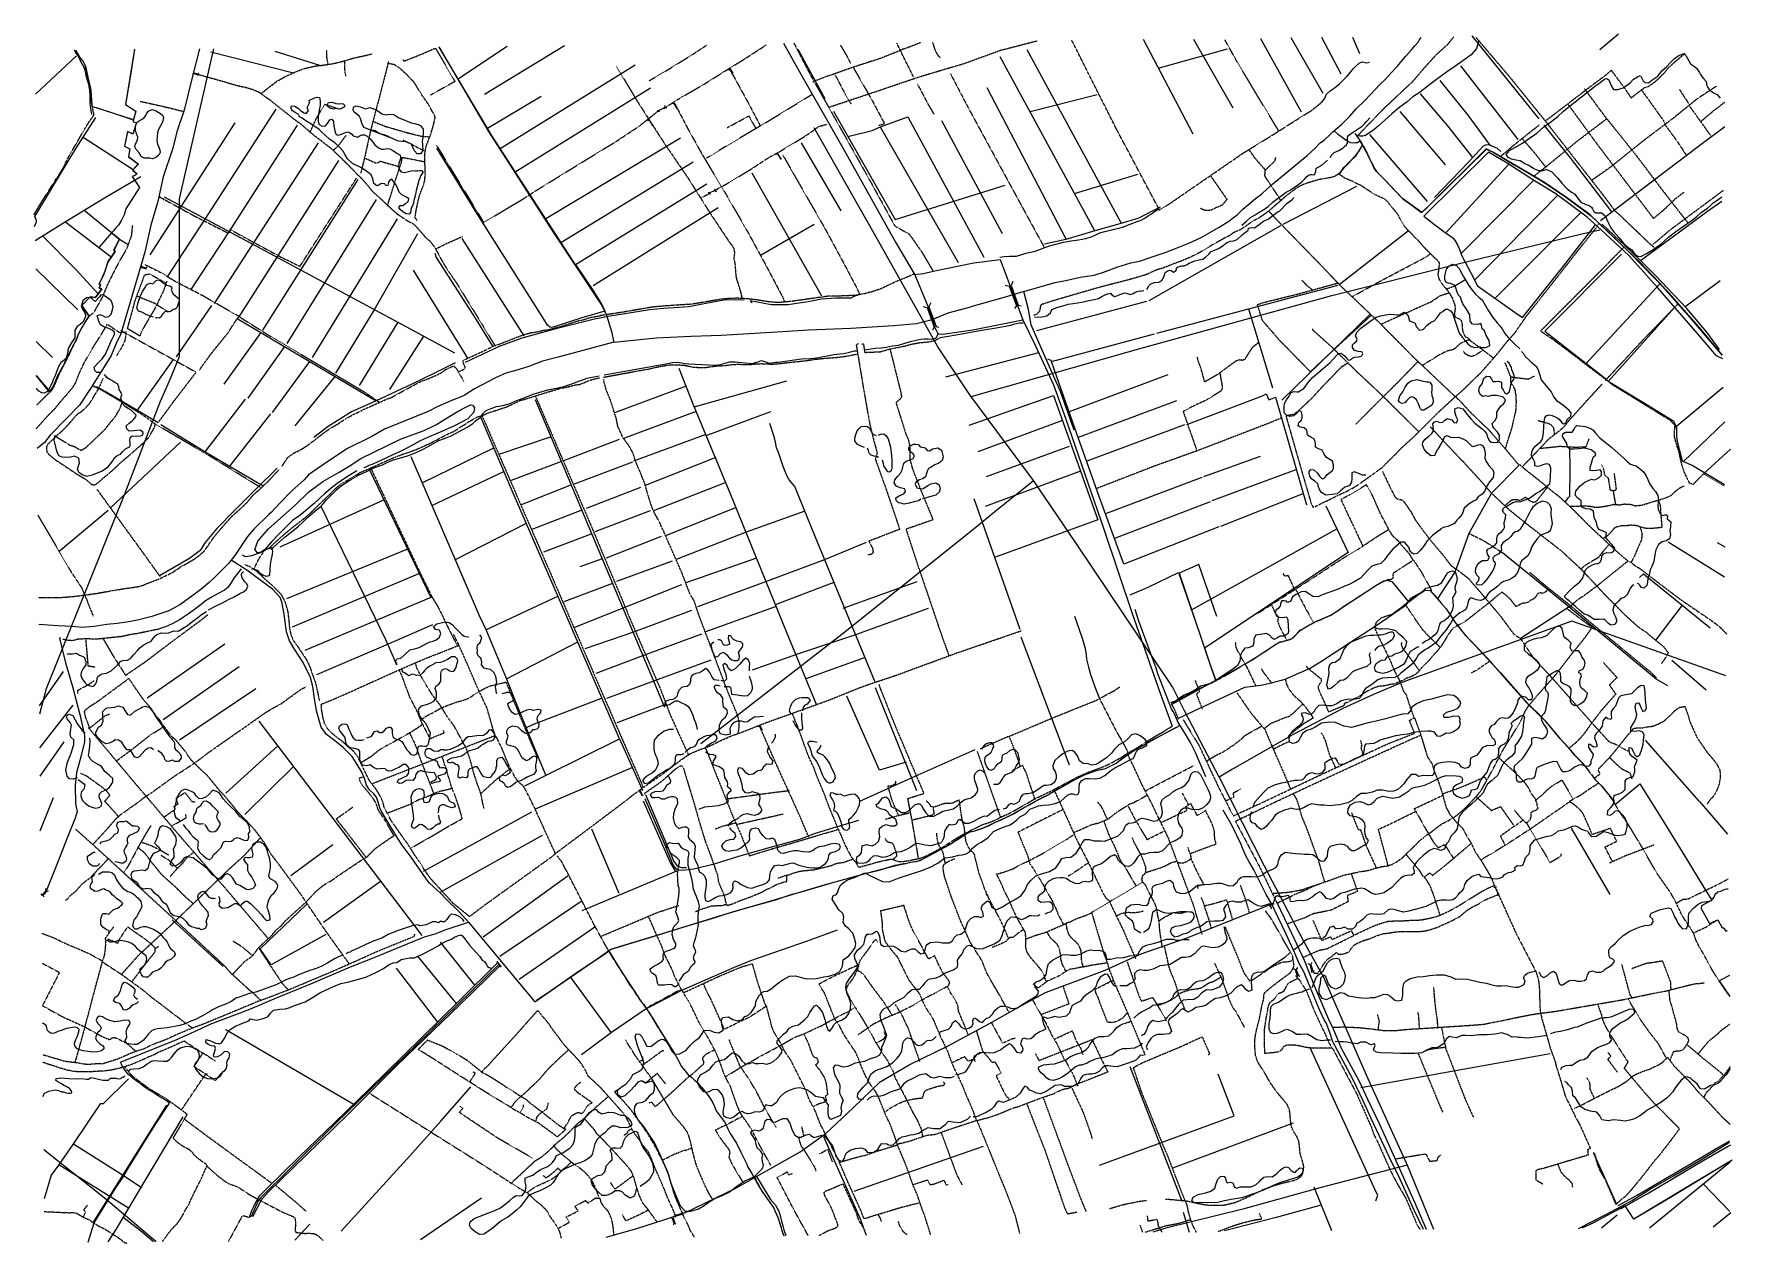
# Model space of a CAD drawing. Header units: inches. Extents: x 656613 to 663183, y 2250019 to 2254699.
import ezdxf

# ---------------------------------------------------------------- set-up
doc = ezdxf.new("R2010")
doc.units = ezdxf.units.IN
doc.header["$MEASUREMENT"] = 0
doc.linetypes.add('DASHED', pattern=[0.75, 0.5, -0.25])

msp = doc.modelspace()

# ---------------------------------------------------------------- linework, layer by layer
at = {"color": 4, "linetype": 'Continuous'}
for p, q in [((662672.1, 2254639.39), (662743.48, 2254699.38)), ((657297.77, 2254630.28), (657616.93, 2254549.26)), ((657545.73, 2254632.73), (657717.59, 2254578.72)), ((658251.82, 2254524.53), (658443.55, 2254651.62)), ((658666.1, 2254653.77), (658356.18, 2254465.1)), ((660820.5, 2253966.18), (660456.49, 2254638.05)), ((661098.73, 2254312.07), (660906.59, 2254678)), ((660963.1, 2254567.43), (661230.97, 2254642.11)), ((661252.51, 2254412.58), (661100.78, 2254677.6)), ((661517.15, 2254396.53), (661359.93, 2254681.05)), ((661601.07, 2254468.6), (661477.9, 2254684.03)), ((661670.75, 2254544), (661595.63, 2254686.25)), ((661742.71, 2254623), (661715.96, 2254685.19)), ((662175.69, 2254692.45), (662435.16, 2254370.43)), ((656778.22, 2254614.37), (656618.76, 2254466.11)), ((658939.07, 2254578.69), (658417.57, 2254254.74)), ((660718.31, 2253936.73), (660352.06, 2254610.48)), ((662355.2, 2254291.22), (662133.75, 2254576.48)), ((658576.21, 2254457.83), (658367.62, 2254333.76)), ((658998.34, 2254488.96), (658475.69, 2254164.93)), ((660607.1, 2253904.6), (660301.71, 2254490.89)), ((660466.94, 2254399.14), (660727.03, 2254465.6)), ((662073.96, 2254192.74), (661899.59, 2254399.49)), ((656804.18, 2254299.74), (656996.64, 2254174.43)), ((657062.53, 2253844.06), (657391.88, 2254355.8)), ((659887.59, 2254339.98), (660188.7, 2253814.2)), ((660125.04, 2254363.9), (660359.78, 2253927.32)), ((662005.35, 2254051.02), (661781.24, 2254309.62)), ((657712.87, 2254277.48), (657310.99, 2253656.34)), ((659114.58, 2254296.56), (658593.27, 2253983.23)), ((659582.09, 2254278.35), (659735.49, 2254015.3)), ((657791.07, 2254209.16), (657402.99, 2253601.04)), ((658651.94, 2253892.55), (659163.81, 2254204.54)), ((662075.34, 2253929.79), (662319.7, 2254194.88)), ((657866.37, 2254136.43), (657497.81, 2253552.54)), ((659390.21, 2254161.27), (659660.24, 2253685.59)), ((660639.16, 2254082.34), (660883.51, 2254156.73)), ((661445.88, 2253962.74), (661730.87, 2254109.9)), ((662134.53, 2253849.23), (662415.7, 2254133.69)), ((657936.69, 2254058.37), (657591.85, 2253501.25)), ((659260.04, 2254026.57), (658777.45, 2253724.98)), ((662266.16, 2253676.79), (662597.59, 2254008.88)), ((658510.31, 2253531.14), (658269.47, 2253908.21)), ((659631.36, 2253962), (659423.91, 2253841.25)), ((660927.96, 2253668.27), (661436.71, 2253957.97)), ((661663.13, 2253729.7), (661930.82, 2253938.28)), ((656620.9, 2253790.84), (656782.87, 2253632.13)), ((658292.41, 2253444.49), (658081.21, 2253785.67)), ((662616.04, 2253421.04), (662904.26, 2253734.06)), ((663000.64, 2253643.23), (663137.08, 2253745.01)), ((657300.82, 2253648.62), (657163.59, 2253449.86)), ((660917.97, 2253663.39), (660491.55, 2253549.93)), ((657399.95, 2253597.92), (657936.75, 2253278.74)), ((658020.85, 2253583.22), (657871.44, 2253339.01)), ((661312.53, 2253635.62), (661404.56, 2253329.23)), ((661783.36, 2253614.25), (661441.12, 2253281.5)), ((662704.18, 2253354.37), (662960.79, 2253640.91)), ((657490.56, 2253544.04), (657348.31, 2253343.52)), ((658120.66, 2253529.51), (657989, 2253322.62)), ((660549.84, 2253432), (660948.94, 2253538.06)), ((656621.58, 2253508.3), (656685.67, 2253447.13)), ((657583.22, 2253488.95), (657440.57, 2253289.43)), ((660500.37, 2253464.96), (660140.07, 2253370.55)), ((657152, 2253438.86), (657012.99, 2253243.23)), ((657679.47, 2253431.72), (657534.99, 2253234.03)), ((661000.35, 2253379.79), (660618.29, 2253237.07)), ((656623.65, 2253376.64), (656674.01, 2253316.99)), ((657777.31, 2253373.54), (657622.87, 2253182.55)), ((659136.44, 2253335.54), (658858.99, 2253233.43)), ((659167.76, 2253256.59), (659526.28, 2253356.48)), ((662961.14, 2253176.14), (663148.12, 2253332.76)), ((657430.09, 2253285.88), (657274.72, 2253082.32)), ((661034.15, 2253278.99), (660653.61, 2253136.98)), ((657528.97, 2253229.3), (657370.41, 2253026.05)), ((659175.35, 2253238.38), (658893.85, 2253134.02)), ((659214.4, 2253144.63), (659463.55, 2253238.5)), ((660592.15, 2253203), (660265.15, 2253081.48)), ((661064.67, 2253185.92), (660686.39, 2253045.17)), ((662994.56, 2253044.56), (663155.44, 2253197.86)), ((656908.94, 2252865.06), (657180.7, 2253119.49)), ((658614.39, 2253139.92), (658411.83, 2253070.96)), ((658877.94, 2253130.14), (658662.27, 2253047.47)), ((659212.61, 2253148.93), (658932.78, 2253046.04)), ((658114.86, 2252962.33), (658392.42, 2253097.39)), ((659250.92, 2253059.87), (658978.48, 2252952.14)), ((660618.07, 2253101.97), (660296.86, 2252985.61)), ((661139.63, 2252985.77), (661359.19, 2253065.07)), ((663072.8, 2252997.07), (663177.5, 2253092.2)), ((658152.76, 2252874.12), (658431.48, 2253005.64)), ((658654.63, 2253045.01), (658459.21, 2252970.92)), ((658928.56, 2253041.95), (658702.84, 2252956.35)), ((660662.1, 2253007.21), (660293.7, 2252870.44)), ((661171.11, 2252893.41), (661497.12, 2253013.39)), ((658692.62, 2252953.86), (658498.49, 2252877.02)), ((658960.11, 2252944.1), (658750, 2252862.91)), ((659290.05, 2252963.02), (659010.29, 2252854.13)), ((661131.75, 2252982.32), (660759.12, 2252841.9)), ((661205.12, 2252794.32), (661523.66, 2252920.1)), ((656709.74, 2252695.52), (656900.7, 2252856.15)), ((657967.76, 2252895.86), (657564.98, 2252713.23)), ((658733.35, 2252856.15), (658539.79, 2252781.59)), ((659329.89, 2252866.05), (659057.31, 2252756.9)), ((660249.2, 2252900.68), (660427.68, 2252396.09)), ((661163.8, 2252888.2), (660793.32, 2252746.77)), ((658518.21, 2252804.5), (658242.98, 2252664.07)), ((658997.75, 2252853.27), (658782.94, 2252772.35)), ((658771.58, 2252764.41), (658584.68, 2252693.24)), ((659040.12, 2252754.07), (658827.52, 2252669.78)), ((661091.74, 2252469.93), (661653.7, 2252783.92)), ((663154.39, 2252597.05), (662935.63, 2252731.68)), ((663124.96, 2252731.3), (663154.69, 2252713.92)), ((658059.14, 2252705.51), (657590.38, 2252512.31)), ((658812.15, 2252667.28), (658725.49, 2252636.85)), ((659082.15, 2252659.11), (658866.81, 2252579.68)), ((659409.09, 2252670.59), (659135.08, 2252574.54)), ((658851.99, 2252572.34), (658662.72, 2252501.13)), ((659481.86, 2252490.98), (659708.99, 2252577.05)), ((659744.04, 2252476.97), (660029.71, 2252579.56)), ((658361.11, 2252393.53), (658640.37, 2252523.28)), ((659485.11, 2252482.97), (659211.93, 2252385.02)), ((662553.05, 2252481.37), (662364.76, 2252358.84)), ((662989.68, 2252488.22), (662888.54, 2252354.01)), ((657050.67, 2252129.11), (657351.33, 2252338.57)), ((658441.34, 2252203.41), (658716.94, 2252346.35)), ((660431.97, 2252365.87), (660618.74, 2251870.36)), ((659828.82, 2252285.47), (659599.53, 2252203.21)), ((662950.13, 2252275.2), (663082.46, 2252160.22)), ((656634.95, 2252098.96), (656727.07, 2252231.98)), ((657113.59, 2252046.41), (657407.43, 2252251.07)), ((657176.95, 2251967.68), (657471.62, 2252166.24)), ((659867.82, 2252170.16), (660027.72, 2251770.46)), ((656636.44, 2251936.24), (656764.59, 2252101.8)), ((659049.89, 2252100.83), (658869.03, 2252032.32)), ((657483.74, 2252039.67), (658114.35, 2251210.4)), ((661025.89, 2252012.51), (661039.64, 2252019.28)), ((656637.43, 2251826.56), (656730.43, 2251959.81)), ((657355.48, 2251761.2), (657556.76, 2251943.64)), ((663056.98, 2251728.01), (662848.24, 2251965.39)), ((657428.84, 2251677.56), (657617.75, 2251863.44)), ((658928.39, 2251859.77), (658552.79, 2251698.17)), ((656637.64, 2251614.97), (656689.47, 2251744.46)), ((658120.64, 2251458.59), (658539.19, 2251688.91)), ((663056.98, 2251728.01), (663164.91, 2251601.84)), ((658877.02, 2251372.41), (658771.73, 2251620.91)), ((662712.06, 2251368.24), (662562.46, 2251625.69)), ((657607.62, 2251441.41), (657769.76, 2251562.13)), ((658187.23, 2251378.93), (658581.05, 2251597.93)), ((657732.91, 2251261.71), (657954.58, 2251420.51)), ((658351.73, 2251204.76), (658679.62, 2251441.58)), ((658734.37, 2251306.39), (659097.93, 2251459.19)), ((658415.72, 2251129.42), (658734.58, 2251344.98)), ((657345.61, 2251089.74), (657148.01, 2251269.84)), ((658490.58, 2251040.81), (658783.65, 2251243.09)), ((658318.89, 2251017.15), (658186.16, 2251183.33)), ((658176.08, 2250874.48), (658016.59, 2251083.75)), ((658248, 2250947.08), (658096.78, 2251130.65)), ((658846.7, 2250834.88), (658689.59, 2251049.58)), ((657355.46, 2250846.02), (657848.13, 2250558.52)), ((661746.78, 2250621.8), (662478.76, 2250753.07)), ((660853.11, 2250702.36), (661052.62, 2250185.45)), ((657126.36, 2250552.63), (656842.16, 2250100.3)), ((661485.01, 2250482.77), (661017.81, 2250309.79)), ((660285.15, 2250392.89), (659784.83, 2250218.6)), ((662647.12, 2250367.48), (662736.29, 2250170.44)), ((656979.54, 2250154), (656709.21, 2250322.16)), ((662863.42, 2250078.84), (663175.64, 2250334)), ((661564.93, 2250237.15), (661633.48, 2250068.45)), ((663071.06, 2250248.53), (663174.96, 2250141.75)), ((658109.01, 2250032.83), (658344.69, 2250194.34)), ((661059.17, 2250138.53), (661082.91, 2250061.47)), ((662677.81, 2250077.96), (662739.17, 2250128.34)), ((663109.74, 2250082.65), (663178.07, 2250138.24)), ((657622.92, 2250030.16), (657680.79, 2250092.34))]:
    msp.add_line(p, q, dxfattribs=at)
at = {"color": 7, "linetype": 'DASHED'}
for p, q in [((660016.7, 2254531.53), (659951.35, 2254663.83)), ((662979.26, 2254484.5), (663018.01, 2254425.91)), ((663018.35, 2254420.3), (663102.58, 2254302.49)), ((658041.67, 2254289.01), (658128.59, 2254244.36)), ((657923.74, 2251798.28), (658394.85, 2251982.97))]:
    msp.add_line(p, q, dxfattribs=at)
at = {"color": 7, "linetype": 'Continuous'}
for p, q in [((659087.13, 2254431.47), (659088.9, 2254436.26)), ((658993.66, 2254365.84), (658995.43, 2254370.64)), ((659031.15, 2254403.22), (659031.1, 2254398.04)), ((659055.08, 2254416.02), (659060.5, 2254413.17)), ((659098.99, 2254412.79), (659103.03, 2254412.79)), ((659005.52, 2254347.17), (659009.56, 2254347.17)), ((659489.62, 2254235.7), (659491.39, 2254240.5)), ((659501.48, 2254217.03), (659505.52, 2254217.03)), ((657099.98, 2254067.36), (657096.6, 2254065.06)), ((657113.17, 2254061.07), (657114.09, 2254056.16)), ((659247.17, 2254093.82), (659253.45, 2254089.78)), ((656913.01, 2253929.15), (656805.71, 2254017.27)), ((656912.67, 2253834.87), (656736.07, 2253969.18)), ((656913.01, 2253929.15), (656863.75, 2253873)), ((656944.41, 2253905.12), (656978.17, 2253884.61)), ((656847.23, 2253334.58), (656843.85, 2253332.28)), ((656860.42, 2253328.29), (656861.34, 2253323.38)), ((662267.72, 2251394.25), (662261.79, 2251395.14)), ((662277.2, 2251372.9), (662274.83, 2251369.05)), ((661397.29, 2251322.69), (661397.92, 2251324.89)), ((661399.96, 2251316.09), (661402.31, 2251315.93)), ((658407.57, 2251103.89), (658407.26, 2251110.1)), ((658417.51, 2251092.71), (658421.55, 2251092.71))]:
    msp.add_line(p, q, dxfattribs=at)
at = {"color": 7, "linetype": 'DASHED'}
for points in [[(656613.34, 2253999.83), (656648.1, 2254057.26), (656696.38, 2254133.65), (656730.37, 2254190.07), (656749.56, 2254228.29), (656763.87, 2254252.58), (656776.14, 2254272.82), (656799.41, 2254314.07), (656809.89, 2254331.79), (656817.81, 2254344.18), (656828.28, 2254361.38), (656845.65, 2254386.17), (656836.17, 2254431.91), (656834.07, 2254480.91), (656828.32, 2254505.06), (656825.06, 2254516.75), (656812.58, 2254574.69), (656803.51, 2254595.05), (656793.39, 2254605.51), (656784.79, 2254613.93), (656777.71, 2254622.86), (656774.82, 2254627.97), (656769.1, 2254636.22)], [(657751.24, 2254581.58), (657746.73, 2254608.2), (657746.73, 2254637.3)], [(658040.11, 2254600.35), (658044.92, 2254594.23), (658111.33, 2254620.53), (658166.56, 2254644.61), (658242.03, 2254515.23), (658147.32, 2254462.31)], [(658993.41, 2254518.12), (659057.15, 2254555.54), (659161.09, 2254619.73), (659219.29, 2254658.38)], [(659048.8, 2254409.95), (659112.19, 2254450.75), (659204.87, 2254504.21), (659301.95, 2254565.14), (659363.09, 2254602.91), (659447.54, 2254657.64)], [(659553.23, 2254664.13), (659618.56, 2254538.05), (659744.28, 2254315.67), (659848.04, 2254130.49), (659942.96, 2253957.79), (659949.04, 2253952.93), (659999.52, 2253925.23), (660049.07, 2253853.85), (660092.51, 2253780.22)], [(659687.79, 2254415.59), (659877.87, 2254479.01), (660036.72, 2254533.01), (660216.16, 2254586.4), (660352.64, 2254636.46), (660494.34, 2254672.71)], [(659733.41, 2254656.29), (659759.16, 2254611.71), (659771.95, 2254585.56)], [(660045.06, 2254666.58), (660000.17, 2254648.47), (659976.55, 2254640.59), (659960.84, 2254633.65), (659942.53, 2254626.16), (659886.58, 2254603.92), (659782.58, 2254570.43)], [(660089.55, 2254668.16), (660096.93, 2254642.69), (660105.97, 2254623.85), (660111.51, 2254615.19), (660120.09, 2254607.52)], [(660967.81, 2254018.11), (660799.43, 2254334.93), (660628.14, 2254675.64)], [(661429.51, 2254323.63), (661357.61, 2254442.29), (661268.78, 2254590.59), (661220.75, 2254676.91)], [(661732.97, 2254303.33), (661771.02, 2254343.7), (661831.81, 2254406.52), (661911.22, 2254481.67), (661949.26, 2254517.22), (661988.12, 2254562.93), (662037.45, 2254617.96), (662082.89, 2254658.8), (662106.33, 2254688.13)], [(662192.53, 2254685.55), (662318.47, 2254537.73), (662456.73, 2254367.25), (662565.45, 2254227.41), (662691.08, 2254066.91), (662728.39, 2254015.89), (662750.64, 2253996.19), (662864.12, 2253888.06), (662881.82, 2253873.47)], [(657492.1, 2254468.44), (657523.47, 2254493.19), (657553.79, 2254516.64), (657588.41, 2254536), (657620.99, 2254550.81), (657656.1, 2254564.84), (657698.82, 2254574.76), (657733.13, 2254578.89), (657763.88, 2254583.3), (657798.72, 2254590.98), (657825.93, 2254598.96), (657852.89, 2254606.94), (657881.37, 2254613.13), (657898.15, 2254616.6), (657911.12, 2254620.08), (657920.53, 2254621.81)], [(657820.04, 2254536.6), (657815.52, 2254563.22), (657815.52, 2254592.32)], [(657985.12, 2254592.37), (657958.64, 2254489.84), (657915.59, 2254325.56), (657892.07, 2254219.56), (657877.61, 2254159.73)], [(658095.55, 2253977.7), (658087.83, 2253988.23), (658092.26, 2254017.91), (658097.95, 2254044.54), (658103.64, 2254069.64), (658112.88, 2254095.49), (658121.09, 2254115.5), (658124.97, 2254132.99), (658127.59, 2254155.58), (658127.17, 2254176.65), (658125.49, 2254203.06), (658125.61, 2254234.8), (658130.03, 2254262.19), (658134.4, 2254273.85), (658139.79, 2254288.29), (658146.46, 2254305.01), (658155.98, 2254336.44), (658160.88, 2254355.2), (658162.68, 2254362.3), (658166.05, 2254377.77), (658141.32, 2254423.86), (658113.78, 2254463.87), (658098.88, 2254488.07), (658084.24, 2254512.27), (658053.62, 2254543.91), (658031.59, 2254564.09), (658019.68, 2254573.29), (658006.75, 2254580.47), (658000.41, 2254581.52), (657992.54, 2254583.34), (657986.19, 2254584.9), (657982.52, 2254586.98)], [(658867.12, 2254573.32), (658940.85, 2254449.51), (658998.95, 2254358.3), (659058.58, 2254266.31), (659140.71, 2254146.52), (659229.88, 2254004.6), (659305.19, 2253891.44), (659316.57, 2253877.92), (659322.62, 2253864.43), (659323.32, 2253848.43), (659320.96, 2253829.91), (659325.95, 2253804.49), (659327.63, 2253779.09), (659328.84, 2253763.84), (659331.08, 2253752.15), (659345.9, 2253705.35), (659352.91, 2253675.25)], [(659626.92, 2254515.17), (659675.48, 2254533.68), (659702.97, 2254543.18), (659747.52, 2254559.2), (659768.39, 2254566.2), (659782.14, 2254571.2), (659854.86, 2254444.09), (659904.07, 2254351.38), (659880.14, 2254343.89)], [(662460.48, 2254362.42), (662546.75, 2254428.11), (662620.24, 2254484.78), (662691.68, 2254538.15), (662715.68, 2254558.57), (662757.29, 2254502.69), (662793.08, 2254451.94), (662823.45, 2254475.87), (662843.87, 2254491.48), (662850.74, 2254493.72), (662858.88, 2254495.7), (662881.59, 2254511.3), (662900.48, 2254528.19), (662922.72, 2254550.65), (662940.62, 2254572.12), (662962.84, 2254592.04), (663001.91, 2254625.06), (663001.91, 2254625.06)], [(657245.06, 2254543.79), (657340.42, 2254517.28), (657390.65, 2254502.29), (657416.29, 2254496.06), (657437.35, 2254491.37), (657461.2, 2254484.14), (657485.3, 2254473.6), (657506.57, 2254457.49), (657522.54, 2254447), (657553.69, 2254421.95), (657587.12, 2254395.87), (657623.59, 2254366.48), (657646.39, 2254350.37), (657674.75, 2254325.59), (657697.8, 2254306.42), (657723.89, 2254286.48), (657762.39, 2254256.82), (657797.32, 2254223.38), (657825.16, 2254196.31), (657842.12, 2254179.21), (657863.12, 2254156.76), (657879.83, 2254140.93), (657900.32, 2254117.71), (657921.3, 2254091.45), (657947.89, 2254067.7), (657978.01, 2254039.61), (658001.05, 2254017.9), (658018.52, 2254002.83), (658041.33, 2253987.47), (658063.89, 2253972.87), (658080.12, 2253965.42), (658092.02, 2253953.93), (658107.7, 2253936.08), (658118.07, 2253924.09), (658128.44, 2253911.59), (658144.14, 2253898.81), (658161.84, 2253876.63), (658197.67, 2253810.93), (658220.91, 2253774.24), (658246.68, 2253737.54), (658352.74, 2253565.59), (658395.66, 2253494.27)], [(659311.86, 2254551.35), (659384.37, 2254418.33), (659423.35, 2254343.06), (659290.36, 2254264.04), (659214.95, 2254218.23)], [(659710.19, 2254545.69), (659751.64, 2254466.76), (659774.02, 2254428.8)], [(660031.02, 2254506.29), (660072.47, 2254427.36), (660094.85, 2254389.4)], [(660159.17, 2254545.09), (660228.94, 2254411.41), (660410.9, 2254076.78), (660521.49, 2253874.05)], [(663122.1, 2254496.61), (663047.16, 2254447.53), (662954.24, 2254372.19), (662845.54, 2254290.11), (662712.82, 2254183.81), (662639.74, 2254132.5)], [(657024.62, 2254437.87), (657026.4, 2254438.37), (657125.65, 2254416), (657192.04, 2254399.9)], [(659421.17, 2254341.77), (659532.39, 2254409.76), (659624, 2254465.85)], [(660967.48, 2254017.87), (661006.79, 2254041.97), (661067.7, 2254084.22), (661173.21, 2254156.64), (661292.24, 2254238.62), (661396.2, 2254302.43), (661432.13, 2254325.3), (661492.53, 2254363.75), (661555.11, 2254402.6), (661593.66, 2254433.1)], [(662415.77, 2254148.72), (662461.81, 2254184.16), (662583.55, 2254284.17), (662698.11, 2254371.29), (662639.61, 2254450.37), (662612.78, 2254486.07)], [(662832.62, 2254482.88), (662916.85, 2254365.07), (662924.91, 2254350.04)], [(663064.86, 2254362.72), (663112.09, 2254402.53), (663155.35, 2254435.99)], [(657680.57, 2254316.72), (657703.1, 2254366.56), (657732, 2254417.43), (657737.89, 2254427.3), (657790.92, 2254410.01)], [(658170.91, 2254268.2), (658230.05, 2254171.52), (658353.27, 2253969.52), (658507.1, 2254061.6), (658552.95, 2254091.31), (658731, 2254201.05), (658857.6, 2254278.31), (658952.62, 2254340.76), (659006.18, 2254383.09), (659029.39, 2254402.25)], [(659092.02, 2254430.56), (659141.7, 2254334.93), (659199.5, 2254231.01), (659283.92, 2254090.35), (659378.13, 2253927), (659451.71, 2253791.1), (659508.23, 2253683.89), (659517.6, 2253661.72)], [(659295.73, 2254336.89), (659379.01, 2254381.89), (659406.42, 2254333)], [(662547.26, 2254428.51), (662658.96, 2254275.31), (662773.97, 2254123.75), (662879.14, 2253985.21)], [(662698.11, 2254371.29), (662812.41, 2254228.88), (662904.98, 2254105.9), (662986.96, 2254000), (663011.69, 2253969.12)], [(657773.34, 2254250.14), (657791.25, 2254266.92), (657820.71, 2254306.2)], [(657924.91, 2254361.13), (657972.56, 2254341.75), (658059.36, 2254316.65), (658111.9, 2254303.68), (658125.61, 2254302.59), (658144.16, 2254301.22)], [(659192.7, 2254063.77), (659300.6, 2254123.26), (659391.57, 2254178.31), (659458.72, 2254222.75), (659496.41, 2254242.61), (659524.19, 2254260.23), (659556.29, 2254279.11), (659593.49, 2254301.76), (659628.92, 2254325.69), (659649.82, 2254341.58), (659682.07, 2254350.25)], [(662287.25, 2254224.98), (662353.62, 2254281.33), (662437.31, 2254347.06)], [(662922.92, 2254348.61), (662967.15, 2254288.68), (663005.9, 2254230.09)], [(661753.38, 2254269.57), (661741.54, 2254248.69), (661729.26, 2254233.03), (661719.04, 2254220.91), (661707.79, 2254208.54), (661697.57, 2254196.42), (661688.89, 2254188.1), (661678.41, 2254177), (661670.49, 2254168.17), (661660.53, 2254157.32), (661645.74, 2254147.76), (661631.24, 2254143.54), (661610.4, 2254139.87), (661585.23, 2254135.72), (661562.85, 2254129.01), (661539.45, 2254122.05), (661524.18, 2254116.56), (661510.43, 2254109.8), (661500.24, 2254104.02), (661455.62, 2254071.06), (661439.28, 2254055.94), (661424.23, 2254043.34), (661389.02, 2254012.6), (661350.27, 2253985.44), (661326.85, 2253973.66), (661305.43, 2253957.81), (661279.69, 2253940.71), (661255.51, 2253930.72), (661235.12, 2253916.64), (661219.59, 2253909.12), (661203.55, 2253900.09), (661169.42, 2253881.27), (661125.6, 2253854.4), (661103.96, 2253843.12), (661078.25, 2253831.1), (661050, 2253819.36), (661019.47, 2253808.39), (660985.12, 2253794.4), (660955.88, 2253785.71), (660934.5, 2253776.2), (660920.75, 2253769.44), (660913.12, 2253766.44), (660858.19, 2253750.3), (660730.83, 2253717.38), (660554.88, 2253666.25), (660508.6, 2253650.82), (660503.39, 2253625.48), (660493.43, 2253614.88), (660481.22, 2253609.63)], [(661437.42, 2254054.38), (661415.34, 2254089.6), (661389.15, 2254128.35), (661380.33, 2254141.35), (661375.81, 2254149.5), (661376.1, 2254157.37), (661376.95, 2254173.35), (661364.84, 2254187.39), (661351.46, 2254201.95), (661335.32, 2254221.59), (661313.93, 2254251.94)], [(662370.52, 2254294.6), (662419.18, 2254238.76), (662461.81, 2254184.16)], [(657892.07, 2254219.56), (657937.97, 2254199.25), (657946.62, 2254201.49), (657951.21, 2254207.05), (658024.05, 2254186.86)], [(657980.86, 2254033.29), (657996.73, 2254083.93), (658011.14, 2254130.82), (658017.82, 2254150.33), (658024.24, 2254169.85), (658030.41, 2254187.59), (658034.78, 2254201.27), (658038.41, 2254221.82), (658125.5, 2254204.84)], [(659510.68, 2254230.7), (659573.95, 2254119.35), (659668.16, 2253956), (659741.74, 2253820.1), (659798.26, 2253712.89), (659807.63, 2253690.72)], [(661376.9, 2254172.29), (661409.37, 2254203.1), (661415.24, 2254209.41), (661417.85, 2254221.32)], [(657114.6, 2254060.21), (657235.31, 2253994.15), (657352.18, 2253935.13), (657365.62, 2253927.95), (657376.33, 2253940.58), (657431.09, 2253910.33), (657567.72, 2253836.47), (657642.27, 2253799.76), (657842.11, 2254111.18), (657861.03, 2254141.04)], [(661164.93, 2254150.96), (661229.05, 2254059.32), (661209.62, 2254035.84), (661188.76, 2254027.6), (661167.88, 2254017.07), (661147.81, 2254015.43), (661138.68, 2254018.28), (661133.61, 2254019.83), (661127.04, 2254024.44)], [(661712.52, 2253682.25), (661824.85, 2253744.27), (661944.82, 2253807.45), (662001.89, 2253837.8), (662015.92, 2253849.39), (661989.65, 2253875.45), (661968.7, 2253900.21), (661957.08, 2253910.95), (661943.7, 2253925.25), (661928.54, 2253940.58), (661913.91, 2253957.43), (661900.31, 2253979.85), (661892.54, 2253997.16), (661877.15, 2254017.06), (661863.52, 2254032.38), (661851.68, 2254048.96), (661839.04, 2254059.96), (661806.61, 2254075.14), (661784.84, 2254087.98), (661748.4, 2254112.07), (661726.87, 2254122.37), (661713.96, 2254129.3), (661697.48, 2254135.5), (661684.57, 2254141.68), (661661.08, 2254157.92)], [(662878.93, 2253886.17), (662945.3, 2253942.52), (663150.75, 2254095.06)], [(662879.14, 2253985.21), (662926.37, 2254025.02), (662963.17, 2254061.09), (662997.36, 2254087.28)], [(662358.76, 2253030.21), (662309.64, 2253089.22), (662272.03, 2253131.86), (662243.52, 2253165.55), (662210.41, 2253196.23), (662165.7, 2253240.44), (662129.35, 2253280.03), (662103.32, 2253303.55), (661951.21, 2253447.46), (661818.62, 2253581.6), (661668.55, 2253723.96), (661604.67, 2253791.64), (661430.43, 2253970.71), (661389.29, 2254015.14)], [(656994.14, 2253958.15), (656989.92, 2253917.82), (656981.19, 2253894.01), (656976.06, 2253879.57), (656972.47, 2253869.43), (656951.5, 2253832.99), (656932.07, 2253797.57), (656919.02, 2253772.25), (656906.99, 2253748.21), (656896.5, 2253725.93), (656887.27, 2253703.39), (656876.25, 2253678.32), (656865.25, 2253657.31), (656852.73, 2253636.57), (656844.79, 2253620.11), (656826.2, 2253606.51), (656795.83, 2253558.82), (656784.61, 2253535.5), (656775.82, 2253512.37), (656758.43, 2253479.98), (656749.2, 2253458.2), (656734.62, 2253429.85), (656722.35, 2253406.82), (656715.17, 2253390.87), (656705.45, 2253370.12), (656686.49, 2253326.57), (656675.52, 2253312.67), (656649.73, 2253344.03)], [(658166.64, 2253867.21), (658207.87, 2253887.29), (658270.99, 2253915.38)], [(661562.25, 2252866.78), (661621.32, 2252895.06), (661655.69, 2252912.34), (661691.08, 2252928.61), (661723.68, 2252946.15), (661743.05, 2252959.22), (661768.8, 2252977.33), (661800.68, 2253000.46), (661828.72, 2253020.58), (661861.16, 2253053.36), (661882.61, 2253074.29), (661905.6, 2253098.5), (661953.84, 2253142.09), (661999.3, 2253187.48), (662047.82, 2253235.89), (662111.14, 2253294.36), (662144.06, 2253323.08), (662211.99, 2253389.14), (662249.06, 2253431.55), (662277.95, 2253464.61), (662309.16, 2253504.77), (662343.92, 2253543.63), (662387.46, 2253607.07), (662473.68, 2253715.92), (662579.86, 2253851.57), (662655.34, 2253946.54), (662667.21, 2253965.96)], [(662015.74, 2253849.24), (662033.6, 2253831.75), (662043.71, 2253823.06), (662050.01, 2253812.86), (662048.64, 2253795.61), (662046.78, 2253780.39), (662044.68, 2253767.71), (662049.15, 2253750.42), (662063.76, 2253727.99), (662077.89, 2253711.65), (662088.74, 2253697.62), (662097.79, 2253681.56), (662104.82, 2253666.29), (662109.82, 2253651.78), (662112.3, 2253640.6), (662110.18, 2253624.87), (662108.34, 2253614.48), (662109.83, 2253607.61), (662114.88, 2253601.74), (662129.07, 2253596.32), (662134.63, 2253590.7), (662138.13, 2253580.78), (662139.29, 2253560.71), (662140.51, 2253552.07), (662143.75, 2253541.14), (662148.77, 2253530.95), (662153.57, 2253526.1), (662159.91, 2253523.52), (662168.5, 2253516.35), (662145.34, 2253507.62), (662132.86, 2253501.61), (662123.68, 2253494.56), (662114.99, 2253485.48), (662106.06, 2253478.18), (662093.34, 2253474.96), (662078.85, 2253471.25), (662060.25, 2253461.47), (662048.03, 2253455.71), (662017.19, 2253436.12), (662003.17, 2253428.09), (661984.56, 2253415.91)], [(663154.26, 2252948.55), (663072.8, 2252997.07), (663031.91, 2252955.45), (663018.48, 2252960.87), (663009.43, 2252979.21), (662999.89, 2252999.59), (662991.14, 2253023.76), (662983.68, 2253053.01), (662978.99, 2253077.92), (662971.99, 2253098.78), (662965.76, 2253119.39), (662960.54, 2253140.75), (662960.14, 2253159.54), (662961.21, 2253169.68), (662961.05, 2253185.68), (662944.63, 2253202.8), (662825.12, 2253276.7), (662757.52, 2253318.28), (662720.55, 2253341.11), (662700.32, 2253357.5), (662623.41, 2253415.38), (662559.41, 2253464.54), (662487.82, 2253518.07), (662442.01, 2253549.08), (662520.18, 2253627.78), (662659.93, 2253767.52), (662764.41, 2253874.12)], [(657043.84, 2253806.34), (657108.24, 2253774.01), (657167.79, 2253737.13)], [(657127.42, 2253741.66), (657113.05, 2253702.15), (657089.45, 2253653.74), (657079.46, 2253633.49), (657060.1, 2253601.67), (657040.41, 2253567.25), (657028.9, 2253545.74), (657023.13, 2253529.79), (656975.28, 2253558.52), (657004.98, 2253667.46), (657041.93, 2253767.26), (657060.99, 2253770.46), (657095.2, 2253751.74), (657124.85, 2253734.59)], [(657406.07, 2253605.8), (657265.64, 2253686.33), (657167.79, 2253737.13)], [(660018.4, 2253770.7), (659989.97, 2253757.17), (659948.47, 2253740.89), (659925.29, 2253729.59), (659888.62, 2253712.27), (659859.09, 2253702.27), (659828.3, 2253694.31), (659793.19, 2253687.65), (659743.61, 2253685.13), (659709.8, 2253684.81), (659684.38, 2253683.93), (659542.72, 2253663.89), (659492.88, 2253659.59), (659457.56, 2253662.33), (659436.23, 2253665.49), (659405.75, 2253670.48), (659377.29, 2253673.69), (659338.16, 2253676.19), (659309.69, 2253675.84), (659278.42, 2253673.47), (659157.87, 2253653.06), (659096.61, 2253649.59), (659011.7, 2253642.95), (658895.74, 2253623.02), (658804.2, 2253608.8)], [(661787.61, 2253611.01), (661717.85, 2253546.21), (661650.98, 2253485.23), (661551.68, 2253391.71), (661431.48, 2253514.58), (661366.03, 2253590.23), (661356.54, 2253621.52), (661351.04, 2253637.81), (661346.41, 2253651.44), (661366.76, 2253658.92), (661508.14, 2253694.04), (661657.85, 2253735.3)], [(661559.24, 2253708.12), (661538.03, 2253725.83), (661518.08, 2253747.02)], [(662077.89, 2253711.65), (662112.26, 2253725.39), (662152.02, 2253749.61)], [(657011.51, 2253685.1), (657078.05, 2253658.38), (657132.56, 2253623.35)], [(661824.98, 2253576), (661909.77, 2253614.36), (662018.78, 2253662.81), (662055.12, 2253687.03), (662088.74, 2253697.62)], [(662974.2, 2253654.75), (662831.24, 2253507.18), (662691.88, 2253357.19)], [(657253.9, 2253398.84), (657298.32, 2253461.5), (657362.11, 2253539.59), (657396.61, 2253592.96), (657406.07, 2253605.8), (657531.75, 2253526.97), (657725.64, 2253412.43), (657886.85, 2253316.59), (657950.59, 2253273.55)], [(658254.69, 2253391.23), (658274.36, 2253400.24), (658281.49, 2253405.53), (658281.25, 2253409.09), (658276.72, 2253420.79), (658274.21, 2253428.42), (658273.47, 2253433.25), (658273.47, 2253434.52), (658281.11, 2253439.3), (658360.78, 2253475.93), (658393.11, 2253492.25), (658410.67, 2253497.74), (658421.35, 2253501.74), (658505.59, 2253534.79), (658532.55, 2253542.25), (658564.08, 2253547.16), (658585.95, 2253552.88), (658602.73, 2253554.56), (658623.33, 2253560.03), (658649.53, 2253566.49), (658670.39, 2253573.48), (658697.11, 2253582.22), (658718.23, 2253588.96), (658739.34, 2253593.41), (658758.42, 2253599.66), (658770.63, 2253602.89), (658785.12, 2253605.35), (658804.2, 2253608.8)], [(656622.42, 2253171.59), (656669.09, 2253224.12), (656694.83, 2253249.36), (656712.7, 2253272.1), (656736.42, 2253299.13), (656751.21, 2253316.81), (656762.69, 2253329.44), (656775.21, 2253350.18), (656784.45, 2253375.26), (656796.49, 2253403.62), (656811.07, 2253431.97), (656829.48, 2253464.61), (656843.03, 2253487.63), (656858.87, 2253512.67), (656873.68, 2253535.69), (656883.14, 2253552.13), (656891.06, 2253565.03), (656896.69, 2253576.17), (656949.1, 2253540.55)], [(656969.98, 2253540.14), (656964, 2253509.8), (656950.43, 2253482.21), (656936.64, 2253460.21), (656933.56, 2253453.37)], [(656963.49, 2253543.73), (657105.3, 2253465.36), (657241.07, 2253390.08)], [(659816.86, 2253499.14), (659822.21, 2253500.34), (659827.41, 2253466.79), (659886.91, 2253469.25), (659932.97, 2253481.95), (659973.16, 2253489.34), (660016.93, 2253500.28), (660039.06, 2253504.47), (660058.9, 2253506.14), (660077.47, 2253508.07), (660093.24, 2253511.28), (660101.64, 2253513.77), (660106.74, 2253517.3), (660112.85, 2253520.82), (660119.67, 2253524.01)], [(661971.24, 2253159.46), (661831.02, 2253298.75), (661735.77, 2253387.96), (661633.73, 2253488.13), (661560.44, 2253553.34), (661561.23, 2253558.41)], [(662166.32, 2253515.53), (662232.49, 2253465.92), (662260.66, 2253444.82)], [(658816.97, 2253370.8), (658885.41, 2253383.39), (658932.97, 2253392.27), (658969.08, 2253398.67), (658985.86, 2253401.37), (659040.04, 2253413.51), (659074.37, 2253418.65), (659104.36, 2253418.49), (659128.24, 2253417.34), (659165.57, 2253409.26), (659209.53, 2253408.26), (659249.97, 2253413.87), (659285.05, 2253415.96), (659312.26, 2253419.37), (659339.21, 2253421.25), (659359.79, 2253419.86), (659381.65, 2253419.74), (659408.6, 2253422.64), (659428.17, 2253423.29), (659443.42, 2253422.45), (659467.05, 2253421.3), (659497.56, 2253423.42), (659525.03, 2253426.82), (659601.57, 2253435.03), (659637.17, 2253440.42), (659673.03, 2253444.03), (659699.98, 2253445.91), (659731.77, 2253448.78), (659754.15, 2253451.96), (659760.76, 2253452.94), (659777.55, 2253456.4), (659799.55, 2253460.71)], [(659802.35, 2253499.87), (659794.48, 2253496.43), (659822.05, 2253329.69), (659846.92, 2253188.37), (659860.94, 2253131.41), (659875.47, 2253077.49), (659868.26, 2253053.92), (659908.5, 2252941.71), (659948.21, 2252825.44)], [(659925.13, 2253479.79), (659967.38, 2253310.6), (659969.61, 2253295.86), (659967.04, 2253288.51), (659948.93, 2253272.61), (659951.94, 2253260.66), (659979.06, 2253174.93), (659986.59, 2253150), (659995.41, 2253130.4), (659999.66, 2253113.62), (660001.87, 2253092.02), (660002.54, 2253067.89), (660002.49, 2253057.23), (660002.47, 2253050.12), (660002.97, 2253049.35), (660012.75, 2253014.26), (660046.73, 2252927.73), (660084.51, 2252836.61), (660091.3, 2252818.54), (659987.19, 2252782.3), (660031.65, 2252645.44), (660081.16, 2252500.42), (660125.4, 2252369.9), (660153.17, 2252292.31)], [(661351.63, 2253505.44), (661325.43, 2253483.81), (661313.39, 2253465.11), (661303.15, 2253449.18), (661299.29, 2253440.33), (661289.36, 2253435.82), (661276.68, 2253437.68), (661262.94, 2253432.95), (661192.07, 2253380.63), (661142.66, 2253352.27), (661128.47, 2253405.16), (661115.96, 2253438.49), (661115.02, 2253451.44)], [(662219.83, 2253475.41), (662187.97, 2253454.54), (662175.25, 2253450.82), (662161.81, 2253454.71), (662151.94, 2253460.61), (662146.39, 2253467.25), (662143.87, 2253471.08)], [(657096.57, 2253198.75), (657155.14, 2253278.52), (657241.07, 2253390.08)], [(657994.98, 2253291.87), (658074.67, 2253335.6), (658111.33, 2253354.94), (658139.31, 2253364.94), (658170.87, 2253378.98), (658188.69, 2253387.26), (658204.49, 2253399.61), (658216.96, 2253405.64), (658225.61, 2253409.4), (658237.32, 2253414.66), (658247.69, 2253403.94), (658257.79, 2253385.61), (658269.4, 2253367.01), (658278.09, 2253351.59)], [(661201.13, 2253387.32), (661210.36, 2253337.11), (661210.56, 2253327.46), (661203.9, 2253316.09), (661151.16, 2253283.19), (661084.47, 2253251.91), (661059.51, 2253237.35), (661097.26, 2253129.24), (661112.54, 2253084.72)], [(661697.43, 2253425.6), (661671.9, 2253410.46), (661597.83, 2253333.79), (661556.44, 2253288.38), (661504.63, 2253239.74), (661496.72, 2253233.44), (661487.8, 2253227.16), (661457.04, 2253220.26), (661511.85, 2253028.78), (661554.21, 2252883.33), (661562.25, 2252866.78)], [(661967.96, 2253431.62), (661892.79, 2253353.93), (661785.53, 2253247.27), (661725.78, 2253187.26)], [(662305.98, 2253093.37), (662331.71, 2253174.87), (662339.01, 2253208.33), (662345.76, 2253235.19), (662348.16, 2253254.72), (662348.53, 2253276.04), (662347.89, 2253297.88), (662343.71, 2253322.78), (662336.93, 2253336.28), (662331.38, 2253343.17), (662326.86, 2253353.61), (662326.93, 2253366.05), (662326.97, 2253372.9), (662304.97, 2253427.04)], [(656692.19, 2253053.88), (656682.05, 2253062.07), (656671.92, 2253070.64), (656665, 2253080.75), (656662.75, 2253090.15), (656662.53, 2253100.3), (656668.42, 2253112.71), (656678.87, 2253122.8), (656693.39, 2253136.17), (656706.65, 2253149.3), (656717.6, 2253158.62), (656726.27, 2253166.7), (656739.52, 2253180.33), (656756.35, 2253198.76), (656764.52, 2253208.62), (656778.55, 2253225.04), (656787.46, 2253232.09), (656798.92, 2253238.88), (656816.25, 2253255.54), (656829.25, 2253269.93), (656840.75, 2253288.65), (656853.28, 2253309.65), (656864.52, 2253328.11), (656877.07, 2253356.47), (656880.4, 2253363.81), (656881.68, 2253367.36)], [(657492.32, 2252942.21), (657289.21, 2253068.11), (657084.19, 2253188.3), (657021.11, 2253232.57), (656969.93, 2253263.82), (656893.91, 2253309.17), (656854.75, 2253332.59)], [(657463.77, 2252627.56), (657485.32, 2252670.28), (657502.17, 2252694.29), (657505.5, 2252701.89), (657526.11, 2252710.91), (657542.18, 2252727.83), (657575.06, 2252756.58), (657588.82, 2252768.68), (657616.08, 2252791.37), (657644.11, 2252812.79), (657665.76, 2252829.68), (657689.98, 2252851.63), (657712.16, 2252873.58), (657732.05, 2252893.27), (657759.59, 2252919.01), (657776.16, 2252936.43), (657797.57, 2252954.59), (657822.78, 2252969.68), (657876.25, 2253002.38), (657905.77, 2253014.9), (657943.94, 2253031.95), (657973.46, 2253045.49), (658004.25, 2253058.78), (658038.6, 2253072.29), (658060.22, 2253079.28), (658086.68, 2253088.78), (658107.55, 2253097.29), (658131.22, 2253108.33), (658147, 2253115.6), (658214.2, 2253150.51), (658239.15, 2253161.55), (658266.4, 2253179.93), (658280.15, 2253187.97), (658291.11, 2253195.53), (658305.11, 2253204.08), (658316.57, 2253209.86), (658327.27, 2253216.65), (658341.77, 2253220.89), (658355.25, 2253225.89), (658365.94, 2253230.91), (658442.26, 2253256.12), (658480.7, 2253273.68), (658495.72, 2253281.21), (658514.03, 2253285.93), (658526.5, 2253289.93), (658605.62, 2253314.62), (658647.08, 2253326.83), (658677.6, 2253333.01), (658710.67, 2253341.46), (658724.14, 2253342.65), (658742.21, 2253349.66), (658763.34, 2253358.94), (658777.07, 2253362.67), (658801.74, 2253368.58)], [(659335.84, 2251990.85), (659340.07, 2252002.69), (659341.4, 2252017.66), (659341.72, 2252034.16), (659337.73, 2252054.24), (659331.45, 2252072.81), (659298.21, 2252152.47), (659185.25, 2252451.44), (659167.42, 2252505.62), (659152.01, 2252530.33), (659119.55, 2252615.06), (659051.54, 2252770.07), (659032.13, 2252812.32), (659016.23, 2252841.36), (659006.4, 2252862.49), (659001.12, 2252876.99), (658988.57, 2252916.67), (658976.28, 2252959.9), (658965.21, 2252987.38), (658953.88, 2253014.86), (658947.33, 2253029.63), (658938.27, 2253053.03), (658931.74, 2253074.91), (658919.38, 2253098.59), (658906.49, 2253116.94), (658893.85, 2253134.02), (658872.43, 2253179.08), (658866.7, 2253209.83), (658855.65, 2253243.66), (658845.11, 2253278), (658837.3, 2253297.34), (658827.48, 2253321), (658823.48, 2253337.02), (658819.46, 2253349.74), (658818.22, 2253356.6), (658818.75, 2253361.68)], [(662326.97, 2253372.14), (662394.74, 2253363.57), (662405.7, 2253369.08), (662413.6, 2253373.35), (662418.69, 2253375.09)], [(662371.39, 2253023.97), (662416.23, 2253070.74), (662476.28, 2253133.8), (662516.84, 2253164.76), (662535.73, 2253181.89), (662551.09, 2253201.85), (662577.67, 2253231.12), (662620.36, 2253278.82), (662680.69, 2253344.52)], [(656625.08, 2253264.29), (656649.15, 2253287.31), (656661.7, 2253300.91), (656674.78, 2253313.47)], [(656698.36, 2253141.09), (656731.18, 2253121.24), (656751.44, 2253108.18), (656770.72, 2253102.24), (656786.18, 2253092.76), (656796.32, 2253088.13), (656812.1, 2253096.93), (656833.76, 2253116.6), (656844.72, 2253127.2), (656867.66, 2253149.41), (656887.28, 2253168.08), (656899.78, 2253183.24), (656911.02, 2253198.41), (656923, 2253211.79), (656931.17, 2253222.66), (656936.8, 2253233.29), (656942.68, 2253243.92), (656947.02, 2253250.75), (656954.61, 2253272.96)], [(657573.41, 2253026.3), (657583.76, 2253042.86), (657594.49, 2253059.04), (657617.68, 2253076.68), (657642.61, 2253088.47), (657669.35, 2253105.08), (657696.61, 2253125.23), (657722.6, 2253146.15), (657746.8, 2253164.04), (657770.48, 2253179.14), (657791.36, 2253191.21), (657818.61, 2253209.84), (657849.41, 2253226.17), (657881.74, 2253242.49), (657981.24, 2253287.38), (657994.98, 2253291.87)], [(658553.08, 2253298.22), (658765.77, 2252802.4), (658928.18, 2252414.82), (659036.75, 2252164.38), (659074.73, 2252063.88), (659110.01, 2251985.99), (659145.8, 2251908.6)], [(656692.19, 2253053.88), (656782, 2252994.05), (656812.4, 2252976.37), (656824.56, 2252966.15), (656834.93, 2252956.7), (656841.27, 2252953.87), (656850.16, 2252954.33), (656864.42, 2252964.91), (656881.24, 2252980.3), (656901.37, 2252996.43), (656924.04, 2253016.35), (656945.45, 2253037.04), (656969.92, 2253058.23), (656990.81, 2253075.62), (657009.92, 2253092.77), (657024.95, 2253105.89), (657032.6, 2253112.7), (657043.05, 2253122.29), (657056.56, 2253136.93), (657065.25, 2253151.35), (657073.69, 2253166.03), (657080.6, 2253180.2), (657082.76, 2253189.3)], [(658346.1, 2253222.89), (658443.06, 2252999.96), (658584.36, 2252674.71), (658776.53, 2252229.34), (658880.05, 2251990.62), (658955.11, 2251819.33), (658970.33, 2251782.51)], [(661440.3, 2253213.09), (661397.99, 2253195.27), (661108.69, 2253083.74), (660955.3, 2253029.19), (660724.06, 2252939.65)], [(662496.69, 2253149.38), (662493.27, 2253174.81), (662481.91, 2253187.07), (662462.13, 2253194.31), (662439.81, 2253199.79), (662430.94, 2253203.4)], [(662707.16, 2252724.03), (662677.01, 2252687.47), (662665.49, 2252672.06), (662647.91, 2252662.03), (662633.12, 2252652.73), (662622.67, 2252646.97), (662611.46, 2252639.68), (662605.33, 2252633.88), (662598.69, 2252627.84), (662524.14, 2252697.13), (662387.05, 2252803.64), (662316.5, 2252860.97), (662264.2, 2252910.57), (662251.82, 2252922.32), (662211.69, 2252968.79), (662148.57, 2253037.49), (662074.59, 2253115.15), (662015.98, 2253178.93)], [(662439.81, 2253095.51), (662517.26, 2253103.58), (662575.92, 2253100.14), (662618.35, 2253101.38), (662629.96, 2253132.02)], [(656631.02, 2252517.44), (656675.33, 2252517.71), (656724.85, 2252518.75), (656766.51, 2252522.32), (656802.58, 2252526.69), (656852.89, 2252533.51), (656918.2, 2252545.06), (656960.39, 2252552.18), (656998.25, 2252557.3), (657024.93, 2252561.72), (657054.69, 2252573.73), (657080.89, 2252583.73), (657098.44, 2252589.98), (657148.05, 2252614.32), (657184.21, 2252638.48), (657210.17, 2252653.05), (657233.08, 2252666.63), (657249.38, 2252677.96), (657262.37, 2252688.54), (657273.85, 2252700.15), (657282.27, 2252712.04), (657310.11, 2252753), (657358.84, 2252809.83), (657381.29, 2252834.58), (657413.91, 2252862.83), (657438.89, 2252887.31), (657461.61, 2252915.1), (657485.05, 2252935.02), (657500.86, 2252950.67), (657516.66, 2252965.05), (657527.88, 2252976.66), (657535.54, 2252985.5), (657560.75, 2253011.9)], [(657915.9, 2253019.43), (658107.49, 2252612.78), (658139.93, 2252546.84), (658153.86, 2252518.75), (658173.81, 2252486.14), (658189.7, 2252456.09), (658213.89, 2252404.93), (658226.5, 2252379.73), (658234.57, 2252362.93), (658242.64, 2252348.41), (658252.23, 2252331.1), (658250.65, 2252333.95)], [(661830.9, 2253005.23), (661862.05, 2252939.9), (661871.35, 2252922.58), (661878.14, 2252908.83), (661885.71, 2252901.42), (661893.57, 2252898.07), (661902.71, 2252897.24), (661913.08, 2252889.56), (661924.17, 2252874.26), (661933.48, 2252859.73), (661942.3, 2252847.49), (661949.09, 2252833.99), (661957.13, 2252818.71), (661964.44, 2252809.01), (661972.5, 2252797.28), (662012.34, 2252744.48), (662059.02, 2252689.09), (662096.09, 2252641.37), (662122.15, 2252623.43), (662160.84, 2252593.98), (662207.53, 2252540.37), (662285.25, 2252448.21), (662338.44, 2252376.53), (662364.76, 2252358.84), (662413.13, 2252285.92), (662478.52, 2252215.42), (662538.85, 2252147.75), (662630.23, 2252044.58), (662700.42, 2251966.69), (662708.76, 2251959.27), (662717.88, 2251955.91), (662727.77, 2251952.54), (662735.37, 2251948.43), (662754.61, 2251937.38), (662781.97, 2251923.74)], [(662361.65, 2253032.26), (662395.28, 2253003.61), (662414.25, 2252989.27), (662432.46, 2252974.43), (662450.92, 2252959.83), (662470.64, 2252943.2), (662488.34, 2252928.61), (662504.28, 2252916.83), (662516.67, 2252906.6), (662558.37, 2252867.99), (662631.88, 2252793.88), (662732.47, 2252700.55), (662748.14, 2252686.48), (662761.28, 2252674.97), (662779.24, 2252660.38), (662797.98, 2252649.59), (662810.11, 2252638.85), (662823.54, 2252632.41), (662907.02, 2252568.14), (662988.99, 2252506.4), (663097.35, 2252432.87), (663132.12, 2252407.53), (663162.18, 2252376.88)], [(662724.75, 2252931.01), (662712.43, 2252932.96), (662705.06, 2252979.46), (662689.9, 2252992.76), (662688.7, 2253005.97), (662685.72, 2253017.42), (662680.18, 2253027.1), (662678.17, 2253030.92)], [(662733.33, 2252878.03), (662723.85, 2252930.6), (662735.82, 2252936.1), (662727.78, 2252998.6)], [(656856.19, 2252937.8), (656955.99, 2252800.18), (657100.76, 2252599.86)], [(661344.66, 2252454.58), (661553.61, 2252588.94), (661673.9, 2252667.82), (661734.53, 2252703.45), (661753.65, 2252716.52), (661815.08, 2252757.47), (661854.83, 2252781.57), (661820.91, 2252846.77), (661791.06, 2252914.74), (661768.42, 2252954.23), (661703.7, 2252915.07), (661669.58, 2252897.28), (661754.53, 2252717.11)], [(662468.55, 2252944.97), (662424.36, 2252888.68), (662413.93, 2252885.96), (662399.99, 2252892.14), (662391.15, 2252901.6), (662382.28, 2252905.21), (662372.09, 2252898.68), (662360.88, 2252893.93), (662346.42, 2252896.31), (662333.97, 2252895.88), (662322.25, 2252889.11), (662304.73, 2252873.96)], [(662554.33, 2252871.73), (662577.44, 2252871.67), (662613.27, 2252872.95), (662633.58, 2252871.54), (662656.68, 2252867.33), (662677.01, 2252868.97), (662705.24, 2252873.86), (662724.57, 2252878.81), (662746.41, 2252876.88), (662767.51, 2252880.04), (662783.26, 2252879.68), (662795.45, 2252877.82), (662807.62, 2252873.17), (662834.81, 2252875.78), (662869.43, 2252886.98), (662895.13, 2252894.17), (662918.29, 2252901.37), (662933.82, 2252906.86), (662949.11, 2252914.62), (662962.91, 2252928.49), (662972.35, 2252935.79), (662981.79, 2252943.09), (662997.15, 2252950.23)], [(662682.76, 2252746.67), (662699.75, 2252756.36), (662719.93, 2252776.54), (662725.05, 2252783.1), (662727.87, 2252787.65), (662737.81, 2252792.41), (662758.92, 2252797.09), (662775.43, 2252796.98), (662792.21, 2252798.9), (662805.42, 2252798.3), (662817.6, 2252795.93), (662830.02, 2252791.79), (662844.48, 2252787.38), (662857.43, 2252786.53), (662870.64, 2252786.19), (662912.84, 2252790.22), (662907.82, 2252845.59), (662907.92, 2252864.13), (662905.44, 2252875.82), (662898.7, 2252895.28)], [(656628.41, 2252836.4), (656758.98, 2252613.99), (656799.13, 2252553.35), (656808.18, 2252529.45), (656816.75, 2252510.87), (656825.8, 2252486.71), (656833.35, 2252468.14), (656839.13, 2252453.89), (656842.47, 2252445.52)], [(659948.21, 2252825.44), (659962.27, 2252781.94), (659843.38, 2252735.63), (659857.76, 2252708.38), (659859.26, 2252699.49), (659859.73, 2252691.36), (659854.88, 2252685.8), (659845.47, 2252683.57), (659838.86, 2252683.35)], [(662826.95, 2252792.82), (662834.95, 2252763.07), (662832.02, 2252739.74), (662824.31, 2252723.54), (662814.01, 2252699.75), (662807.57, 2252682.78), (662791.97, 2252653.05)], [(661854.18, 2252781.18), (661868.41, 2252758.13), (661885.34, 2252742.54), (661895.45, 2252732.57), (661905.03, 2252719.82), (661931.53, 2252690.45), (661948.84, 2252661.94)], [(662165.16, 2252766.22), (662223.36, 2252737.48), (662294.48, 2252691.31)], [(661041.08, 2252047.6), (661026.3, 2252085.51), (661013.74, 2252108.43), (661100.56, 2252154.78), (661204.67, 2252205.58), (661280.83, 2252249.72), (661372.28, 2252305.94), (661418.67, 2252337.86), (661431.66, 2252344.87), (661449.96, 2252349.06), (661460.39, 2252352.54), (661476.41, 2252357.26), (661484.82, 2252362.28), (661494.78, 2252372.61), (661508.06, 2252387.75), (661525.64, 2252398.54), (661544.24, 2252410.09), (661573.27, 2252425.12), (661591.85, 2252432.1), (661609.93, 2252441.37), (661629.52, 2252449.1), (661660.61, 2252468.43), (661675.4, 2252480.26), (661691.46, 2252491.06), (661722.8, 2252510.9), (661808.44, 2252566.66), (661822.2, 2252574.95), (661850.2, 2252587.45), (661860.36, 2252587.38), (661866.72, 2252589.37), (661872.6, 2252595.92), (661872.41, 2252609.12), (661875.5, 2252615.19), (661894.1, 2252626.74), (661913.98, 2252639.3), (661926.47, 2252648.1), (661938.19, 2252655.38), (661944.31, 2252659.15), (661950.42, 2252662.91), (661979.64, 2252618.3), (662014.34, 2252556.64), (662021.88, 2252540.86)], [(662780.82, 2252659.47), (662701.65, 2252595.67), (662658.27, 2252560.68), (662611.33, 2252525.96), (662583.03, 2252507.37), (662555.03, 2252482.06)], [(657428.64, 2252645.84), (657447.6, 2252638.51), (657472.18, 2252621.87), (657490.15, 2252605.78), (657501.79, 2252594.29), (657511.92, 2252585.35), (657523.31, 2252575.38), (657537.24, 2252563.63), (657546.6, 2252553.67), (657557.73, 2252542.44), (657566.84, 2252533.51), (657573.41, 2252523.06), (657584.25, 2252501.68), (657589.01, 2252485.41), (657595.28, 2252464.05), (657597.99, 2252440.17), (657600.44, 2252418.33), (657601.65, 2252401.06), (657606.14, 2252378.96), (657614.68, 2252354.03), (657626.05, 2252337.98), (657635.4, 2252325.99), (657666.97, 2252278.35), (657675.54, 2252261.04), (657682.34, 2252245.01), (657687.36, 2252230.51), (657694.15, 2252210.93), (657701.69, 2252190.32), (657705.94, 2252172.28), (657708.19, 2252162.37), (657717.49, 2252120.21)], [(661491.38, 2252548.93), (661465.83, 2252603.23), (661453.37, 2252600.27), (661448.07, 2252605.64), (661448.62, 2252612.74)], [(662560.54, 2252484.18), (662461.66, 2252563.02), (662401.75, 2252614.19)], [(662597.83, 2252628.63), (662648.19, 2252575.21), (662688.08, 2252531.79), (662767.65, 2252451.55), (662794.45, 2252427.25), (662816.69, 2252407.3), (662835.67, 2252393.72), (662850.1, 2252384.23), (662862.99, 2252372.97), (662899.41, 2252343.03), (662917.37, 2252329.2), (662927.2, 2252315.93), (662931.99, 2252309.04), (662936.03, 2252304.7), (662926.53, 2252287.25), (662920.38, 2252276.63), (662909.12, 2252261.98)], [(661494.12, 2252550.69), (661535.18, 2252471.06), (661564.48, 2252420.57)], [(662469.23, 2252549.55), (662462.8, 2252540.17), (662450.83, 2252534.41), (662439.92, 2252536), (662431.01, 2252532), (662420, 2252516.34), (662410.56, 2252509.81), (662402.42, 2252506.81), (662394.76, 2252499.25), (662382.8, 2252496.54), (662370.85, 2252494.84), (662354.81, 2252486.58), (662348.69, 2252483.57), (662346.91, 2252483.58), (662323.71, 2252512.93), (662307.03, 2252528.02), (662295.14, 2252535.97), (662291.08, 2252538.03), (662244.64, 2252499), (662151.78, 2252426.27), (662130.13, 2252413.98), (662124.27, 2252410.73), (662103.89, 2252399.7), (662094.17, 2252387.83), (662081.36, 2252368.38), (662069.83, 2252349.17), (662057.53, 2252329.45), (662042.7, 2252310.77), (662026.6, 2252293.88), (662011.52, 2252275.45), (662001.3, 2252264.87), (661989.3, 2252253.78), (661980.62, 2252244.7), (661969.36, 2252229.81), (661956.86, 2252219.49), (661942.34, 2252211.72), (661926.31, 2252205.99), (661918.42, 2252202.24), (661909.25, 2252197.48), (661902.12, 2252194.48), (661877.17, 2252183.48), (661866.25, 2252182.54), (661837.26, 2252175.89), (661827.1, 2252174.94), (661813.12, 2252173.26), (661793.53, 2252166.29), (661770.86, 2252154.77), (661743.6, 2252137.95), (661727.3, 2252128.68), (661703.61, 2252116.66), (661693.68, 2252111.14), (661683, 2252108.42), (661680.92, 2252098.79), (661622.64, 2252074.83), (661606.34, 2252113.26), (661594.8, 2252137.7), (661588.27, 2252151.45), (661585.27, 2252160.1), (661582.28, 2252169.51), (661583.84, 2252177.62), (661588.45, 2252183.68), (661595.1, 2252193.28), (661594.39, 2252202.42), (661582.5, 2252210.62), (661567.34, 2252223.92), (661556.22, 2252232.37), (661535.76, 2252250.67)], [(661400.65, 2252490.58), (661419.28, 2252448.49), (661427.37, 2252442.6), (661425.24, 2252424.6), (661436.26, 2252396.86), (661460.39, 2252352.54)], [(662053.92, 2252324.91), (662010, 2252367.85), (661987.52, 2252391.6), (661964.34, 2252423.74), (661948.22, 2252448.97), (661936.63, 2252465.04), (661920.82, 2252488.5)], [(662397.65, 2252101.28), (662428.05, 2252137.34), (662497.83, 2252215.54), (662563.84, 2252300.89), (662611.67, 2252359.7), (662641.88, 2252402.14), (662587.49, 2252441.85), (662543.81, 2252475.36)], [(662560.63, 2252484.28), (662651.82, 2252408.16), (662771.93, 2252308.35), (662870.31, 2252227.47), (662889.5, 2252207.29)], [(657091.8, 2252394.66), (657015.61, 2252378.78), (656985.11, 2252374.13), (656953.09, 2252366.7), (656929.97, 2252364.54), (656896.18, 2252360.68), (656863.91, 2252357.31), (656841.82, 2252357.18), (656810.33, 2252357.87), (656781.12, 2252356), (656762.31, 2252350.78), (656748.09, 2252351.62), (656725.67, 2252355.82)], [(656880.42, 2252359.03), (656920.8, 2252289.98), (656962.46, 2252225.28), (656967.5, 2252216.87), (657043.89, 2252268.97), (657160.54, 2252357.39), (657251.98, 2252424.89), (657286.51, 2252451.92)], [(661799.13, 2252402.01), (661818.71, 2252358.23), (661835.55, 2252325.38), (661850.11, 2252296.09), (661865.92, 2252260.71), (661877.19, 2252233.23), (661896.29, 2252197.06), (661912.31, 2252154.06), (661921.89, 2252142.07), (661938.87, 2252088.91), (661952.63, 2252051.54)], [(662396.1, 2252102.78), (662320.88, 2252186.55), (662239.36, 2252280.5), (662157.04, 2252366.09), (662121.72, 2252408.97), (662097.02, 2252444.41)], [(656813.39, 2252357.8), (656822.13, 2252254), (656850.04, 2252249.27)], [(658630.9, 2251527.43), (658617.89, 2251515.08), (658483.36, 2251418.09), (658353.6, 2251324.62), (658298.67, 2251282.86), (658236.45, 2251333.17), (658213.28, 2251358.24), (658195.67, 2251377.27), (658181.94, 2251392.81), (658170.55, 2251405.33), (658150.36, 2251426.86), (658135.27, 2251447.71), (658118.59, 2251472.34), (658106.03, 2251493.73), (658089.37, 2251516.84), (658076.31, 2251537.97), (658065.87, 2251554.06), (658054.14, 2251571.66), (658042.18, 2251587.48), (657995.04, 2251655.06), (657985.57, 2251673.71), (657975.35, 2251691.84), (657968.29, 2251703.92), (657965.49, 2251718.86), (657960.14, 2251734.52), (657954.34, 2251746.88), (657945.44, 2251762.49), (657934.73, 2251779.34), (657922.55, 2251793.88), (657913.19, 2251806.43), (657907.43, 2251815.99), (657881.86, 2251870.2), (657864.52, 2251904.21), (657848.94, 2251923.78), (657827.82, 2251940.72), (657805.86, 2251961.96), (657783.74, 2251977.87), (657766.47, 2251992.33), (657756.92, 2252001.58), (657746.54, 2252014.37), (657737.91, 2252028.71), (657732.2, 2252050.46), (657728.55, 2252070.98), (657726.59, 2252081.61), (657725.62, 2252093.53), (657725.5, 2252100.64), (657724.92, 2252104.7), (657801.1, 2252136.63), (658037.07, 2252242.95), (658123.32, 2252280.12), (658257.58, 2252333.03)], [(658632.61, 2251523.34), (658607.69, 2251577.27), (658547.22, 2251710.45), (658518.03, 2251768.16), (658510.94, 2251781.26), (658504.19, 2251790.04), (658492.58, 2251800.02), (658484.56, 2251808.53), (658474.67, 2251822.09), (658449.7, 2251870.47), (658424.24, 2251933.32), (658406.59, 2251969.62), (658397.95, 2251984.72), (658391.29, 2252002.65), (658366.17, 2252089.89), (658330.82, 2252165.78), (658292.46, 2252254.59), (658257.58, 2252333.03), (658236.79, 2252375.37)], [(659649.83, 2252106.85), (659684.41, 2252119.27), (659811.19, 2252170.34), (659880.17, 2252194.32), (659946.6, 2252216.29), (660182.33, 2252303.05), (660433.34, 2252389.47)], [(661340.09, 2252177.9), (661305.21, 2252251.33), (661291.87, 2252272.49), (661279.31, 2252296.93), (661271.25, 2252309.67), (661263.24, 2252329.52), (661262.55, 2252342.72)], [(661973.65, 2252235.48), (661918.25, 2252309.34), (661908.67, 2252322.6), (661904.67, 2252333.54), (661904.69, 2252337.6), (661905.74, 2252343.68)], [(662246.69, 2252272.06), (662195.69, 2252236.64), (662174.29, 2252226.38)], [(662685.32, 2252266.05), (662737.59, 2252208.33), (662708.47, 2252179.59), (662733.16, 2252144.39), (662675.9, 2252079.04), (662634.95, 2252025.01), (662612.93, 2251993.94), (662598.1, 2251976.02), (662582.76, 2251959.63), (662552.12, 2251934.18)], [(657528.77, 2251526.61), (657505.99, 2251566.9), (657481.8, 2251600.04), (657467.51, 2251618.61), (657449.39, 2251638.14), (657432.06, 2251656.66), (657414.99, 2251674.43), (657400.76, 2251689.7), (657389.08, 2251703.99), (657375.85, 2251720.29), (657364.96, 2251733.07), (657349.65, 2251751.88), (657332.85, 2251769.14), (657283.56, 2251829.58), (657263.44, 2251847.29), (657250.79, 2251859.54), (657236.57, 2251874.05), (657223.91, 2251886.54), (657210.66, 2251903.61), (657198.66, 2251922.47), (657188.03, 2251935), (657174.54, 2251951.55), (657162.35, 2251966.08), (657145.33, 2251981.06), (657111.86, 2252025.26), (657100.89, 2252042.86), (657085.63, 2252059.13), (657080.65, 2252068.19), (657073.36, 2252078.74), (657061.91, 2252094.31), (657039.34, 2252119.57), (656995.87, 2252181.36), (656992.47, 2252187.66), (656984.93, 2252197.44), (656982.32, 2252201.97), (656980.5, 2252203.98), (656878.91, 2252129.49), (656865.63, 2252119.13), (656848.3, 2252107.43), (656833.98, 2252098.57), (656818.16, 2252087.65), (656810.4, 2252080.93), (656807.93, 2252077.34), (656808.85, 2252067.7), (656812.39, 2252054.04), (656818.45, 2252040.68), (656822.18, 2252030.83), (656823.3, 2252024.76), (656824.9, 2252020.21), (656826.58, 2252011.1), (656889.48, 2252060.84), (656907.14, 2252067.47)], [(658067.74, 2251994.27), (658087.84, 2252007.79), (658099.66, 2252014.83), (658116.47, 2252027.29), (658096.85, 2252075.24), (658083.7, 2252101.45), (658068.2, 2252130.92), (658059.14, 2252155.67), (658051.98, 2252173.34), (658046.38, 2252188.99), (658041.3, 2252203.65), (658036.24, 2252217.28), (658025.3, 2252237.65)], [(658354.52, 2251702.09), (658348.74, 2251727.15), (658341.83, 2251760.06), (658329.03, 2251795.17), (658317.24, 2251830.8), (658308.82, 2251862.42), (658299.35, 2251896.3), (658292.15, 2251916.51), (658287.05, 2251932.43), (658278.71, 2251947.38), (658240.61, 2252017.41), (658206.77, 2252065.54), (658187.68, 2252097.49), (658171.3, 2252118.83), (658152.06, 2252144.94), (658136.9, 2252169.34), (658117.3, 2252201.54), (658104.96, 2252224.97), (658095.24, 2252243.61), (658090.34, 2252262.33)], [(661400.92, 2252188.17), (661383.44, 2252211.21), (661369.58, 2252230.09), (661362.79, 2252242.31)], [(661454.18, 2252202.03), (661459.45, 2252181.51), (661470.51, 2252161.14), (661483.11, 2252143.79), (661492.96, 2252133.83), (661504.58, 2252124.11), (661513.17, 2252116.18), (661519.99, 2252108.52), (661530.33, 2252097.29), (661542.68, 2252080.45), (661551.5, 2252068.47), (661557.8, 2252059.03), (661562.07, 2252050.89), (661525.13, 2252028.81), (661505.75, 2252013.46), (661494.53, 2252005.42), (661484.84, 2251997.62), (661467.24, 2251983.02), (661468.18, 2251969.06), (661469.93, 2251962.96), (661466.35, 2251958.67), (661454.64, 2251953.93), (661408.1, 2251930.78)], [(656782.46, 2252146.74), (656783.43, 2252159.3), (656815.74, 2252176.63), (656837.38, 2252189.96), (656845.78, 2252195.49)], [(656842.6, 2251563.28), (656893.71, 2251619.03), (656930.33, 2251661), (656949.08, 2251678.31), (656964.16, 2251687.94), (656973.94, 2251695.2), (656979.45, 2251699.86), (657016.85, 2251725.59), (657040.9, 2251745.01), (657071.55, 2251764.79), (657156.86, 2251826.57), (657236, 2251877.85), (657293.17, 2251921.41), (657425.46, 2252013.39), (657507.79, 2252071.57), (657529.9, 2252085.38), (657571.43, 2252108.13), (657645.95, 2252162.38), (657667.86, 2252173.64)], [(658109.62, 2252044.02), (658136.7, 2252062.66), (658159.13, 2252072.92), (658187.8, 2252090.38), (658207.48, 2252098.31), (658232.22, 2252107.59), (658253.44, 2252114.78), (658271.4, 2252119.38), (658289.07, 2252125.76), (658301.67, 2252132.05), (658318.5, 2252143.49), (658341.13, 2252157.31), (658358.25, 2252166.72), (658377.16, 2252175.15), (658411.82, 2252183.82), (658439.39, 2252190.86), (658534.86, 2251958.59), (658562.1, 2251897.04)], [(660035.57, 2251507.57), (660022.39, 2251586.95), (660011.37, 2251651.31), (659999.64, 2251712.11), (659994.34, 2251739.97), (660056.7, 2251759.87), (659942.85, 2252028.79), (659889.45, 2252163.61), (659883.29, 2252181.56)], [(660386.45, 2251980.92), (660566.62, 2252057.16), (660726.06, 2252121.23), (660762.1, 2252141.57), (660785.06, 2252153.34), (660794.14, 2252158.04), (660806.71, 2252166.86), (660814.76, 2252172.06)], [(661134.75, 2252084.5), (661111.42, 2252144.3), (661123.15, 2252154.12), (661106.62, 2252196.35)], [(661268.01, 2252148.57), (661320.22, 2252072.59), (661365.37, 2252018.48), (661374.96, 2252008.01), (661413.07, 2251919.19), (661446.92, 2251842.33), (661474.92, 2251776.54)], [(659362.3, 2252000.88), (659443.37, 2252032.81), (659570.38, 2252078.29), (659647.55, 2252106.03)], [(659725.25, 2251620.37), (659717.18, 2251641.63), (659690.41, 2251705.74), (659667.77, 2251766.1), (659646.58, 2251815.56), (659630.59, 2251859.01), (659608.93, 2251906.43), (659595.86, 2251942.05), (659574.26, 2252001.15), (659566.26, 2252023.38), (659559.12, 2252039.28), (659547.67, 2252069.58)], [(660735.63, 2252126.63), (660802.39, 2251997.17), (660819.67, 2251967.71), (660830.94, 2251947.56), (660837.24, 2251935.97), (660845.99, 2251917.45)], [(661276.06, 2251659.31), (661261.96, 2251650.47), (661355.43, 2251474.85), (661422.61, 2251334.9), (661489.99, 2251368.39), (661536.23, 2251387.61), (661567.79, 2251402.8), (661606.99, 2251417.09), (661631.28, 2251425.32), (661673.51, 2251440.93), (661707.98, 2251449.56), (661746.78, 2251457.49), (661775.47, 2251461.47), (661776.22, 2251461.74), (661803.31, 2251470.26), (661829.16, 2251476.74), (661850.49, 2251479.33), (661868.72, 2251485.19), (661885.86, 2251494.84), (661907.49, 2251510.65), (661928.77, 2251531.53), (661954.33, 2251556.04), (661974.35, 2251576.65), (662000.22, 2251597.35), (662022.61, 2251612.92), (662043.21, 2251629.22), (662063.59, 2251643.49), (662086.56, 2251655), (662107.23, 2251666.74), (662129.59, 2251684.84), (662156.43, 2251708.61), (662174.68, 2251728.18), (662193.7, 2251748.27), (662212.89, 2251772.68), (662224.53, 2251792.67), (662260.36, 2251857.71), (662297.13, 2251928.36), (662313.49, 2251954.76), (662330.12, 2251980.66), (662347.22, 2252009.11), (662365.79, 2252040.63), (662382.27, 2252076.69), (662397.65, 2252101.72)], [(661372.77, 2252010.41), (661398.7, 2252031.2), (661420.33, 2252039.42), (661440.18, 2252048.17), (661457.99, 2252055.15), (661469.94, 2252058.62), (661482.69, 2252067.67), (661492.13, 2252076.74), (661500.82, 2252085.56), (661522.31, 2252106)], [(663034.37, 2251218.74), (662989.52, 2251287.8), (662965.52, 2251338.75), (662945.85, 2251374.53), (662893.2, 2251449.2), (662825.86, 2251566.58), (662776.69, 2251647.39), (662744.12, 2251692.89), (662726.52, 2251726.41), (662700.75, 2251761.59), (662677.64, 2251789.45), (662656.94, 2251809.97), (662639, 2251832.57), (662617.13, 2251862.47), (662590.69, 2251891.8), (662569.74, 2251911.81), (662557.52, 2251927.89), (662538.57, 2251949.96), (662513.98, 2251975.26), (662459.44, 2252041.51), (662396.08, 2252102.8)], [(662649.9, 2251818.84), (662672.81, 2251835.61), (662664.65, 2251852), (662710.19, 2251899.92), (662730.67, 2251924.35), (662778.07, 2251983.48), (662799.81, 2252008.19), (662801.54, 2252011.26), (662815, 2252013.24), (662834.09, 2252013.52), (662853.88, 2252017.37), (662876.75, 2252020), (662895.46, 2252027.64), (662919.7, 2252039.94), (662936.01, 2252054.66), (662947.04, 2252064.73), (662955.81, 2252073.75), (662961.55, 2252080.44), (662980.25, 2252093.07)], [(662980.25, 2252093.07), (663000.75, 2252096.52), (663014.1, 2252058.36), (663019.79, 2252037.36), (663048.32, 2251974.02), (663065.26, 2251950.13), (663086.65, 2251918.44), (663105.33, 2251897.38), (663119.37, 2251879.29), (663127.99, 2251866.21), (663135.11, 2251850.82), (663137.72, 2251831.55), (663136.24, 2251812.73), (663132.72, 2251794.39), (663126.15, 2251775.75), (663117.02, 2251758.34), (663107.56, 2251745.24), (663097.06, 2251733.4), (663086.97, 2251718.94), (663086.97, 2251718.94)], [(657519.4, 2251198.06), (657361.79, 2251383.3), (657175.24, 2251598.04), (656988.09, 2251818.85), (656826.58, 2252011.1)], [(656931.88, 2251885.37), (656988.78, 2251927.04), (657062.46, 2251985.09), (657119.18, 2252020.53)], [(658116.47, 2252027.29), (658145.62, 2251971.87), (658200.61, 2251994.58), (658197.94, 2252002.15), (658196.14, 2252003.4)], [(658630.81, 2251527.24), (658745.57, 2251612.96), (658880.54, 2251714.4), (658936.97, 2251758.21), (658972.61, 2251784.17), (659056.73, 2251843.15), (659094.6, 2251872.45), (659113.66, 2251887.23), (659129.24, 2251897.89), (659143.3, 2251908.02), (659157.9, 2251915.87), (659183.88, 2251927.2), (659211.16, 2251937.03), (659230.85, 2251944.7), (659256.31, 2251957.3), (659282.77, 2251969.91), (659311.27, 2251982.8), (659335.03, 2251990.54), (659362.3, 2252000.88)], [(659210.93, 2251936.94), (659264.29, 2251803.22), (659317.66, 2251669.42), (659350.72, 2251594.48), (659380.75, 2251518.23), (659466.96, 2251544.73), (659577.74, 2251576.7), (659670.54, 2251604.57), (659725.42, 2251620.42), (659751.9, 2251558.59), (659775.03, 2251514.49), (659788.55, 2251497.17), (659800.52, 2251480.59), (659804.2, 2251473.79), (659832.79, 2251481.6), (659856.82, 2251488.07), (659874.01, 2251493.68), (659893.76, 2251498.05), (659908.71, 2251501.08), (659919.59, 2251504.04), (659931, 2251505.49), (659941.73, 2251502.61), (659948.91, 2251499.17), (659960.92, 2251495.54), (659969.81, 2251495.68), (659995.68, 2251499.14), (660016.95, 2251503.79), (660040, 2251508.47), (660056.93, 2251514.32), (660078.87, 2251524.83), (660091.98, 2251531.13), (660130.76, 2251552.57), (660164.94, 2251575.46), (660191.86, 2251591.89), (660213.01, 2251603.65), (660226.12, 2251609.7), (660242.23, 2251619.36), (660257.62, 2251625.95), (660278.27, 2251637.2), (660298.24, 2251643.86), (660312.4, 2251648.4), (660325.27, 2251653.69), (660346.2, 2251663.67), (660363.85, 2251672.58), (660377.98, 2251678.39), (660397.39, 2251688.1), (660458.32, 2251722.59), (660478.7, 2251735.11), (660503.9, 2251747.7), (660530.38, 2251760.56), (660551.57, 2251770.04), (660565.16, 2251777.88), (660587.58, 2251789.91), (660615.55, 2251804.33), (660645.27, 2251821.05), (660664.7, 2251829.49), (660683.87, 2251838.17), (660698.77, 2251844.25), (660716.71, 2251850.63), (660737.17, 2251858.07), (660761.67, 2251867.85), (660781.08, 2251877.56), (660795.18, 2251885.4), (660824.65, 2251901.62), (660845.99, 2251917.45), (660865.4, 2251926.9), (660885.28, 2251938.9), (660907.41, 2251953.22), (660927.77, 2251966.76), (660950.17, 2251980.32), (660970.82, 2251991.83), (660981.39, 2251997.84), (660991.2, 2252004.34), (661000.25, 2252010.33), (661007.81, 2252014.26), (661013.85, 2252017.91), (661017.11, 2252020.5)], [(659612.42, 2251587.11), (659577.4, 2251670.18), (659489.81, 2251862.81), (659425.27, 2252009.91)], [(661060.08, 2252043.9), (661120.21, 2251946), (661194.31, 2251787.87), (661241.9, 2251694.11), (661254.46, 2251673.21), (661365.05, 2251724.36), (661602.36, 2251837.07), (661847.08, 2251949.9), (661954.78, 2251992.89), (661934.89, 2252042.12), (661954.57, 2252052.57), (661977.75, 2251988.91), (662004.38, 2251901.42), (662022.39, 2251874.26), (662030.47, 2251846.95), (662047.74, 2251802.76), (662057.64, 2251773.19), (662064.64, 2251750.18), (662071.69, 2251723.61), (662077.1, 2251704.14), (662084.17, 2251692.05), (662089.96, 2251680.2), (662115.92, 2251649.09), (662140.5, 2251624.81), (662157.31, 2251592.8), (662173.76, 2251567.39), (662188.8, 2251534.6), (662216.46, 2251493.35), (662247.87, 2251439.97), (662270.89, 2251386.72), (662348.51, 2251215.66), (662413.17, 2251090.64), (662424.74, 2251068.21), (662427.98, 2251056.83), (662431.72, 2251045.96), (662434.47, 2251033.56), (662436.53, 2251016.57), (662438.21, 2250991.71), (662438.61, 2250967.33), (662439.38, 2250935.85), (662441.28, 2250912.77), (662445.09, 2250897.84), (662446.77, 2250888.47), (662473.75, 2250795.15), (662479.98, 2250772.39), (662489.83, 2250745.36), (662498.08, 2250723.64), (662502.21, 2250704.65), (662509.15, 2250684.69), (662513.48, 2250669.26)], [(661148.91, 2251884.74), (661188.83, 2251908.56), (661215.81, 2251921.31), (661237.21, 2251935.37), (661256.32, 2251948.44), (661267.03, 2251956.48), (661282.58, 2251968.3), (661299.68, 2251984.43), (661313.95, 2251992.95), (661363.61, 2252020.59)], [(658160.35, 2251759.75), (658123.74, 2251854.69), (658113.12, 2251881.19), (658102.7, 2251911), (658093.88, 2251936.51), (658084.62, 2251958.47), (658077, 2251973.08), (658072.76, 2251983.42), (658067.74, 2251994.27), (657992.25, 2251951.68), (657968.07, 2251939.62), (657951.99, 2251929.46), (657932.43, 2251914.42), (657916.89, 2251901.73), (657903.82, 2251893.66), (657877.95, 2251877.87)], [(660430.04, 2251863.86), (660400.85, 2251945.77), (660386.27, 2251981.36), (660273.99, 2251932.04)], [(661276.06, 2251659.31), (661416.91, 2251727.16), (661584.31, 2251805.56), (661771.19, 2251891.88), (661940.41, 2251969.06), (661978.84, 2251985.33)], [(661649.96, 2251859.01), (661637.33, 2251885.42), (661625.79, 2251910.12), (661618.82, 2251934.53), (661611.59, 2251960.21), (661602.57, 2251980.82), (661594.26, 2251994.08)], [(661755.68, 2251912.65), (661748.58, 2251935.41), (661751.43, 2251946.3), (661746.2, 2251964.61)], [(658070.18, 2251547.42), (658152.4, 2251594), (658218.48, 2251633.41), (658270.52, 2251661.98), (658261.78, 2251692.48), (658254.13, 2251717.79), (658246.92, 2251738.26), (658240.76, 2251756.7), (658236.49, 2251765.21), (658227.2, 2251791.79), (658221.28, 2251811.4), (658212.74, 2251837.59), (658207.77, 2251858.55), (658201.44, 2251872.16), (658197.94, 2251886.67), (658193.06, 2251901.24)], [(660353.35, 2251667.28), (660285.37, 2251860.13), (660263.45, 2251922.29)], [(661133.11, 2251214.06), (661098.85, 2251329.13), (661054.66, 2251448.08), (661002.24, 2251587.22), (660936.4, 2251723.37), (660899.6, 2251794.95), (660861.09, 2251877.92), (660842.72, 2251915.02)], [(662425.41, 2251734.83), (662407.07, 2251758.02), (662397.05, 2251779.21), (662384.02, 2251797.81), (662362.25, 2251821.62), (662342.33, 2251841.65), (662280.9, 2251897.18)], [(662709.07, 2251898.73), (662737.39, 2251871.11), (662753.92, 2251856.87), (662766.25, 2251849.69), (662778.05, 2251844.53), (662785.23, 2251841.08), (662787.82, 2251838.58), (662791.56, 2251827.71), (662793.45, 2251821.13), (662795.58, 2251815.07)], [(656940.66, 2251670.53), (656887.51, 2251729.15), (656907.17, 2251752.82), (656892.63, 2251771.39), (656874.88, 2251785.08), (656818.82, 2251825.59), (656807.03, 2251831.5), (656800.64, 2251834.19), (656793.98, 2251836.54)], [(657381, 2251059.09), (657431.2, 2251111.6), (657459.36, 2251131.26), (657482.4, 2251162.69), (657514.91, 2251193.17), (657532.67, 2251208.94), (657549.33, 2251230.03), (657567.87, 2251245.55), (657585.3, 2251265.89), (657667.6, 2251340.83), (657706.77, 2251382.59), (657728.07, 2251399.94), (657743.89, 2251410.86), (657765.53, 2251422.88), (657784.84, 2251437.4), (657873.76, 2251496.96), (657901.91, 2251514.67), (657935.4, 2251547.45), (657994.39, 2251588.76), (658006.47, 2251595.81), (657991.84, 2251621.19), (657974.47, 2251651.49), (657960.1, 2251673.4), (657950.01, 2251687.93), (657942.97, 2251701.42), (657937.77, 2251720.71), (657926.54, 2251738.82), (657917.96, 2251750.12), (657902.64, 2251769.44), (657890.71, 2251783.47), (657881.9, 2251793.75), (657878.5, 2251799.28), (657875.07, 2251806.85), (657872.41, 2251813.66), (657872.31, 2251819.5), (657885, 2251823.35)], [(658342.11, 2251758.73), (658399.39, 2251811.51), (658456.58, 2251857.14)], [(658974.57, 2251759.05), (659040.1, 2251805.04), (659078.91, 2251839.44), (659092.66, 2251852.61), (659104.72, 2251860.67), (659110.49, 2251864.83), (659115.28, 2251866.93), (659120.38, 2251866.25), (659126.91, 2251855.94), (659130.72, 2251841.27), (659169.5, 2251713.59), (659190.61, 2251638.72), (659201.37, 2251603.83), (659211.33, 2251571.47), (659219.29, 2251551.78), (659243.3, 2251485.85), (659249.49, 2251465.37), (659257.41, 2251444.9), (659261.22, 2251419.06), (659270.8, 2251393.81), (659281.37, 2251370.35), (659286.2, 2251355.44), (659287.68, 2251343.26), (659294.59, 2251325.84), (659289.46, 2251328.56), (659272.24, 2251324.48), (659254.2, 2251324.2), (659233.64, 2251323.11), (659219.23, 2251318.57), (659207.86, 2251314.58), (659193.45, 2251310.29), (659187.9, 2251307.92), (659182.85, 2251305.55), (659176.8, 2251302.92), (659171.49, 2251301.57)], [(659958.55, 2251673.53), (659934.26, 2251730.14), (659917.24, 2251788.56), (659932.47, 2251790.07), (659948.08, 2251798.95), (659947.41, 2251808.34)], [(660485.56, 2251738.53), (660468.81, 2251789.35), (660461.33, 2251810.82), (660454.86, 2251832.56), (660449.55, 2251846.45), (660443.53, 2251856.77), (660438, 2251867.86), (660396.89, 2251847.19)], [(660912.8, 2251769.27), (660998.49, 2251814.44), (661101.79, 2251868.33)], [(662062.24, 2251758.05), (662127.12, 2251781.05), (662177.27, 2251801.76), (662224.89, 2251823.77), (662234.33, 2251810.46)], [(662387.29, 2251645.21), (662402.1, 2251657.37), (662406.2, 2251671.4), (662405.96, 2251685.87), (662413.75, 2251692.08), (662424.4, 2251694.52), (662432.66, 2251703.03), (662428.69, 2251712.62), (662428.54, 2251721.26), (662426.93, 2251726.31), (662423.56, 2251730.33), (662423.51, 2251733.12), (662433.8, 2251742.41), (662450.38, 2251755.61), (662462.64, 2251768.24), (662472.17, 2251777.02), (662481.97, 2251784.78), (662492.79, 2251792.82), (662504.14, 2251799.08), (662516.99, 2251806.89), (662524.81, 2251811.07), (662568.23, 2251737.45)], [(657115.89, 2251668.06), (657160.82, 2251698.89), (657155.29, 2251709.98), (657170.62, 2251719.87), (657163.41, 2251740.33), (657197.31, 2251762.95), (657224.32, 2251728.33), (657237.55, 2251727.27)], [(657979.99, 2251683.62), (658029.29, 2251702.59), (658069.16, 2251718.45), (658101.89, 2251735.98), (658121.6, 2251742.13), (658144.05, 2251751.63), (658161.43, 2251760.28), (658184.66, 2251768.52), (658209.46, 2251774.5), (658220.6, 2251776.71), (658227.15, 2251780.11), (658231.31, 2251781.73)], [(659290.16, 2251738.37), (659373.98, 2251749.81), (659477.68, 2251764.14), (659536.04, 2251770.9)], [(660559.35, 2251774.52), (660600.84, 2251684.17), (660651.33, 2251572.14), (660688.68, 2251499.8), (660752.76, 2251366.39), (660760.58, 2251355.58), (660767.29, 2251349.59), (660774.53, 2251342.59), (660779.06, 2251330.72), (660828.1, 2251228.82), (660874.71, 2251121.05)], [(660921.28, 2251752.78), (660866.21, 2251722.34), (660849.51, 2251716.5), (660833.41, 2251705.6), (660818.56, 2251696.5), (660801.19, 2251685.57), (660783.36, 2251671.6), (660768.3, 2251659.44), (660754.65, 2251653.91), (660730.14, 2251643.9), (660710.38, 2251639.29), (660696.47, 2251634.77), (660683.1, 2251627.97), (660635.66, 2251606.91)], [(660973.45, 2251646.76), (661073.99, 2251694.42), (661069.93, 2251709.6), (661081.05, 2251714.08), (661056.63, 2251760.19)], [(661223.44, 2251730.48), (661256.23, 2251746.46), (661253.75, 2251757.39), (661255.05, 2251762.46), (661283.06, 2251777.49)], [(661606.99, 2251417.09), (661583.49, 2251500.04), (661565.4, 2251547.77), (661547.77, 2251598.3), (661533.16, 2251635.93), (661518.86, 2251670.25), (661510.48, 2251699.59), (661504.27, 2251721.85), (661497.62, 2251739.02), (661485.67, 2251759.36)], [(661852.68, 2251480.04), (661815.09, 2251620.53), (661878.72, 2251650.67), (661959.75, 2251690.47), (661953.48, 2251700.28), (662063.89, 2251752.62)], [(662192.56, 2251747.07), (662251.85, 2251693.76), (662287.24, 2251708.5), (662340.4, 2251632.84), (662286.82, 2251594.46), (662305.12, 2251558.82)], [(662720.71, 2251495.58), (662691.44, 2251552.15), (662736.65, 2251574.16), (662712.41, 2251624.35), (662642.55, 2251600.46), (662627.22, 2251635.03), (662614.53, 2251663.8), (662608.18, 2251678.69), (662597.76, 2251693.27), (662583.28, 2251706.52), (662573.47, 2251715.26), (662563.17, 2251722.48), (662555.2, 2251727.19), (662555.15, 2251730.23), (662600.05, 2251755.03), (662629.99, 2251776.55), (662644.1, 2251785.65), (662656.96, 2251793.21), (662666.6, 2251800.39)], [(657145.47, 2251633.16), (657202.28, 2251665.51), (657200.51, 2251679.7)], [(657898.35, 2251512.43), (657783.05, 2251661.4), (657847.56, 2251707.11)], [(659331.89, 2251640.17), (659388.61, 2251652.75), (659511.66, 2251680.08)], [(660004.95, 2251684.59), (659954.31, 2251672.52), (659906.01, 2251658.3)], [(660010.31, 2251656.79), (660089.99, 2251676.68), (660097.01, 2251682.38), (660094.5, 2251695.04), (660092.26, 2251707.2), (660084.09, 2251708.85), (660078.32, 2251719.18), (660070.32, 2251726.42), (660064.4, 2251730.9)], [(660092.42, 2251706.34), (660117.29, 2251715.22), (660127.39, 2251718.68), (660136.75, 2251721.62), (660147.16, 2251722.29), (660160.88, 2251722.51), (660169.25, 2251723.65), (660182.6, 2251730.98), (660192.2, 2251734.43), (660199.21, 2251681.95), (660204.55, 2251651.8), (660211.26, 2251631.32), (660213.68, 2251608.75), (660215.53, 2251590.23), (660218.64, 2251571.73), (660226.83, 2251553.82), (660234.44, 2251539.71), (660244.21, 2251533.51), (660251.26, 2251522.95), (660255.14, 2251504.21), (660260.3, 2251484.98), (660269.31, 2251449.04), (660279.96, 2251420.75), (660289.86, 2251391.94), (660303.97, 2251361.39), (660296.81, 2251372.48)], [(660594.77, 2251697.4), (660420.41, 2251609.63), (660440.3, 2251560.16), (660452.47, 2251531.9), (660460.48, 2251508.91), (660465.35, 2251491.21), (660466.96, 2251486.16), (660485.98, 2251458.76), (660500.64, 2251433.59), (660509.24, 2251421.27), (660554.58, 2251340.19), (660566.98, 2251313.45), (660574.96, 2251292.24), (660582.57, 2251278.39), (660596.74, 2251251.69), (660611.61, 2251260.28), (660624.28, 2251263.01), (660631.07, 2251267.68), (660642.94, 2251272.68)], [(660766.62, 2251658.77), (660748.31, 2251699.01), (660740.19, 2251713.37), (660733.19, 2251720.88), (660727.51, 2251726.39)], [(660845.2, 2251713.58), (660872.58, 2251659.97), (660885.91, 2251638.07), (660894.56, 2251622.96), (660906.59, 2251602.83), (660911.82, 2251594.52), (660919.17, 2251580.67), (660988.52, 2251615.6)], [(661086.56, 2251526.95), (661167.58, 2251557.41), (661183.02, 2251562.2), (661187.31, 2251564.55), (661182.47, 2251580.23), (661180.96, 2251594.68), (661180.98, 2251608.65), (661177.67, 2251624.34), (661170.48, 2251644.04), (661162.05, 2251661.69), (661153.38, 2251677.82), (661149.43, 2251686.39), (661146.25, 2251693.71), (661114.02, 2251673.94), (661089.61, 2251719.28), (661079.71, 2251716.6)], [(661807.38, 2251471.28), (661766.98, 2251559.63), (661756.27, 2251591.98), (661749.34, 2251610.92), (661747.45, 2251617.5), (661737.24, 2251619.38), (661711.74, 2251685.03)], [(661959.68, 2251690.43), (661996.47, 2251624.21), (662027.36, 2251571.59), (662045.54, 2251549.51), (662069.26, 2251561.28), (662073.39, 2251558.04), (662105.24, 2251508.13)], [(662555.2, 2251727.19), (662459.81, 2251661.52), (662400.42, 2251620.26), (662312.78, 2251563.6), (662260.63, 2251531.08), (662222.81, 2251509.19), (662211.87, 2251500.2)], [(662340.4, 2251632.84), (662374.38, 2251656.45), (662361.94, 2251669.73), (662341.68, 2251694.57)], [(657350.5, 2251092.06), (657148.15, 2251279.9), (656848.32, 2251555.08), (656775.84, 2251619.98)], [(657016.53, 2251550.6), (657049.1, 2251606.99), (657067.39, 2251636.73)], [(659328.55, 2251644.74), (659277.13, 2251632.2), (659248.35, 2251620.83)], [(660139.6, 2251489.29), (660131.32, 2251528.7), (660124.97, 2251543.33), (660118.75, 2251550.35), (660111.07, 2251568.77), (660107.43, 2251589.02), (660106.39, 2251606.02)], [(660752.12, 2251652.88), (660769.72, 2251604.36), (660790.79, 2251560.24), (660804, 2251530.98), (660813.06, 2251505.98), (660823.5, 2251489.88), (660834.69, 2251474.81), (660845.96, 2251454.41), (660856.18, 2251436.53), (660861.69, 2251426.45), (660877.54, 2251401.68)], [(662373.77, 2251657.1), (662387.29, 2251645.21), (662402.96, 2251620.55), (662455.05, 2251532.42), (662478.36, 2251492.38), (662521.98, 2251517.4), (662521.59, 2251526.03)], [(656952.01, 2251059.44), (657019.31, 2251134.65), (657144.58, 2251250.89), (657264.78, 2251366.8), (657367.49, 2251465.93), (657428.03, 2251520.72), (657491.58, 2251590.34)], [(657229.83, 2251333.1), (657200.93, 2251357.17), (657179.22, 2251379.43), (657160.36, 2251398.19), (657142.57, 2251413.65), (657125.55, 2251428.63), (657109.03, 2251444.11), (657096.84, 2251458.4), (657081.27, 2251478.22), (657066.76, 2251495.01), (657058.94, 2251506.31), (657052.43, 2251515.86), (657043.87, 2251526.4), (657035.35, 2251534.39), (657028.4, 2251539.61), (657022.21, 2251545.36), (657016.53, 2251550.6), (656977.62, 2251479.14), (656961.75, 2251453.01)], [(657028.68, 2251571.63), (657062.86, 2251559.46), (657088.72, 2251547.42), (657110.26, 2251535.82), (657125.14, 2251526.91), (657133.86, 2251521.71)], [(659936.1, 2251504.12), (659952.4, 2251517.77), (659949.34, 2251532.96), (659942.93, 2251551.16), (659938.68, 2251561.76), (659932.48, 2251567.51), (659918.2, 2251570.33), (659911.74, 2251576.08), (659907.78, 2251584.65), (659907.78, 2251584.91)], [(660451.42, 2251195.45), (660448.97, 2251221.59), (660436.65, 2251243.5), (660418.59, 2251274.46), (660405.42, 2251301.44), (660392.99, 2251330.45), (660380.32, 2251358.45), (660367.47, 2251381.87), (660359.23, 2251403.33), (660351.84, 2251419.21), (660337.38, 2251447.69), (660362.46, 2251454.15), (660400.13, 2251467.66), (660431.12, 2251484.87), (660457.38, 2251496.43), (660475.03, 2251505.57), (660501.26, 2251519.41), (660529.49, 2251534.81), (660607.32, 2251580.9), (660638.09, 2251601.53)], [(660979.07, 2251163.51), (660972.73, 2251202.61), (660968.66, 2251233.27), (660966.93, 2251261.43), (660961.99, 2251282.94), (660958.57, 2251305.24), (660953.14, 2251325.98), (660943.9, 2251346.16), (660934.19, 2251364.29), (660922.65, 2251385.71), (660916.82, 2251399.84), (660912.11, 2251407.39), (660902.55, 2251416.64), (660900.07, 2251428.03), (660903.38, 2251443.06), (660910.44, 2251447.23), (660913.68, 2251451.34), (660915.29, 2251461.27), (660914.81, 2251474.97), (660906.02, 2251498.71), (660896.74, 2251521.68), (660885.99, 2251541.07), (660878.38, 2251555.43), (660871.56, 2251567.52), (660865.76, 2251579.88), (660863.09, 2251587.71)], [(661038.15, 2251491.91), (661059.8, 2251490.81), (661074.46, 2251496.36), (661084.53, 2251503.11), (661090.04, 2251508.53), (661089.62, 2251518.42), (661084.82, 2251531.81), (661080.32, 2251542.41), (661077.65, 2251549.99)], [(661921.09, 2251524), (661970.05, 2251466.11), (661982.34, 2251445.97), (661988.07, 2251438.18), (661991.93, 2251435.7), (662013.28, 2251452.52), (662024.39, 2251442.27), (662071.12, 2251479.28), (662174.19, 2251566.45)], [(662880.71, 2251559.76), (662770.41, 2251517.75), (662707.99, 2251489.91)], [(656902.05, 2251508.46), (656877, 2251481.38), (656858.53, 2251462.55), (656840.83, 2251443.22), (656827.59, 2251429.81), (656810.78, 2251417.87), (656797.51, 2251406.74), (656773.58, 2251379.95), (656758.8, 2251368.04), (656750.54, 2251361.05), (656745.08, 2251353.35), (656735.94, 2251345.08)], [(657168.28, 2251469.15), (657150.44, 2251487.94), (657133.94, 2251502.66), (657119.84, 2251510.06), (657110.85, 2251515.76), (657105.94, 2251520.51)], [(657232.84, 2251531.72), (657204.65, 2251511.64), (657188.51, 2251489.8), (657167.29, 2251468.14), (657153.56, 2251453.95), (657140.14, 2251436.98)], [(657833.22, 2251099.9), (657745.85, 2251221.92), (657670.28, 2251332.75), (657648.38, 2251365.68), (657558.65, 2251487.97), (657528.77, 2251526.61)], [(659097.73, 2250741.51), (659056.41, 2250809.46), (659030.03, 2250850.71), (659006.74, 2250889.98), (658989.5, 2250917.66), (658975.69, 2250937.01), (658956.71, 2250962.37), (658937.91, 2250991.55), (658917.86, 2251019.94), (658902.94, 2251044.86), (658855.68, 2251118.56), (658819.82, 2251179.98), (658777.84, 2251256.56), (658697.39, 2251414.07), (658676.34, 2251456.16), (658664.04, 2251477.05), (658656.12, 2251493.95), (658638.69, 2251516.33)], [(659525.63, 2251441.76), (659550.16, 2251451.02), (659575.95, 2251458.79), (659596.25, 2251460.88), (659619.59, 2251463.53), (659632.02, 2251464.49), (659676.58, 2251475.09), (659700.62, 2251481.31), (659716, 2251488.16), (659729.67, 2251491.42), (659742.12, 2251491.87), (659781.89, 2251505.7)], [(660198.5, 2251265.65), (660162.35, 2251359.81), (660144.43, 2251412.86), (660135.85, 2251439.65), (660132.78, 2251455.85), (660131.06, 2251467.51), (660131.65, 2251478.18), (660133.08, 2251484.04), (660143.37, 2251492.31), (660156.73, 2251499.11), (660165.56, 2251503.3), (660175.17, 2251507), (660175.17, 2251507), (660175.42, 2251507)], [(660692.88, 2251491.06), (660651.5, 2251462.47), (660613.99, 2251438.81)], [(660914.05, 2251453.66), (660933.63, 2251459.76), (660956.4, 2251467.2), (660978.67, 2251474.13), (660996.09, 2251482.26), (661009.95, 2251490.34), (661020.83, 2251494.05), (661029.44, 2251496.21), (661035.47, 2251499.01)], [(661088.89, 2251507.4), (661108.55, 2251465.63), (661117.51, 2251447.23), (661125.39, 2251432.11), (661131.42, 2251420.77), (661135.35, 2251414.22), (661138.51, 2251407.92), (661114.22, 2251399.69), (661116.66, 2251390.59)], [(659294.59, 2251325.84), (659317.09, 2251332.8), (659336.26, 2251341.23), (659355.7, 2251348.64), (659384.75, 2251359.01), (659406.7, 2251368.24), (659427.9, 2251376.96), (659448.04, 2251388.45), (659463.69, 2251394.79), (659485.84, 2251407.33), (659502.27, 2251412.41), (659513.39, 2251416.4), (659519.21, 2251418.01), (659525.55, 2251418.37), (659525.64, 2251443.27), (659490.03, 2251430.01)], [(660902.55, 2251416.64), (660776.36, 2251341.16), (660729.26, 2251313.3), (660713.14, 2251303.67), (660701.32, 2251295.11), (660684.67, 2251287.25), (660671.51, 2251282.74), (660642.94, 2251272.68)], [(661404.26, 2251373.13), (661465.93, 2251377.18), (661495.35, 2251382.44), (661521.48, 2251387.39), (661540.7, 2251394.53), (661585.85, 2251409.39)], [(661709.1, 2251449.79), (661734.06, 2251380.1), (661694.38, 2251363.78), (661697.56, 2251340.46), (661683.93, 2251333.91), (661631.18, 2251307.49), (661590.35, 2251299.27), (661563.47, 2251294.05), (661546.55, 2251286.44), (661533.44, 2251279.14), (661479.3, 2251260.57), (661461.25, 2251253.72)], [(662053.78, 2251288.66), (662025.23, 2251375.75), (662017.53, 2251395.44), (662010.94, 2251409.06), (662003.88, 2251420.64), (661992.53, 2251436.18)], [(662967.48, 2251334.61), (662994.09, 2251350.86), (663011.4, 2251351.11), (663035.14, 2251362.38), (663122.78, 2251405.07), (663168.48, 2251428.61)], [(660384.03, 2251198), (660364.66, 2251244.48), (660348.06, 2251279.27), (660329.21, 2251312), (660303.97, 2251361.39)], [(661168.69, 2251238.23), (661157.97, 2251276.42), (661145.96, 2251311.03), (661139.21, 2251334.3), (661133.92, 2251346.66), (661130.19, 2251356.76)], [(661141.88, 2251325.1), (661175.87, 2251333.06), (661227.26, 2251348.03), (661250.47, 2251270.45)], [(661316.67, 2251296.54), (661301.27, 2251349.12), (661281.29, 2251403.93)], [(661522.69, 2251125.15), (661583.88, 2251151.89), (661617.59, 2251159.5), (661650.9, 2251176.24), (661695.07, 2251197.71), (661731.66, 2251216.53), (661769.03, 2251234.09), (661799.08, 2251247.74), (661822.1, 2251256.2), (661853.25, 2251265.29), (661878.93, 2251266.18), (661915.56, 2251267.22), (661945.04, 2251269.18), (661977.86, 2251269.91), (662002.72, 2251274.59), (662035.68, 2251282.19), (662056.42, 2251289.6), (662088.24, 2251304.55), (662122.79, 2251323.34), (662150, 2251340.25), (662198.12, 2251370.16), (662215.76, 2251380.83), (662230.4, 2251388.16), (662237.2, 2251392.57), (662263.57, 2251403.65)], [(661560.44, 2251069.24), (661569.81, 2251063.57), (661580.23, 2251064.23), (661586.95, 2251073.22), (661601.08, 2251096.03), (661613.27, 2251112.71), (661622.3, 2251120.97), (661632.38, 2251126.7), (661641.15, 2251134.96), (661648.18, 2251140.39), (661651.68, 2251144), (661661.47, 2251137.03), (661677.24, 2251137.52), (661690.9, 2251142.29), (661701.25, 2251146.76), (661710.45, 2251160.35), (661720.67, 2251172.69), (661733.03, 2251179.73), (661755.76, 2251189.71), (661784.12, 2251198.5), (661812.16, 2251210.34), (661833.94, 2251217.01), (661856.03, 2251219.62), (661876.33, 2251222.97), (661899.2, 2251225.33), (661918.79, 2251225.37), (661939.4, 2251225.16), (661962.05, 2251224.98), (661983.92, 2251226.07), (661999.15, 2251228.32), (662018.66, 2251233.43), (662044.22, 2251241.93), (662065.18, 2251251.89), (662087.17, 2251261.36), (662103.07, 2251269.46), (662115.69, 2251275.74), (662130.07, 2251283.32), (662144.61, 2251296.48), (662158.68, 2251307.86), (662178.08, 2251319.83), (662201.05, 2251331.34), (662218.18, 2251342.01), (662235.84, 2251351.41), (662256.82, 2251359.85), (662267.7, 2251363.81), (662278.29, 2251367.6)], [(658805.61, 2251205.91), (658905.81, 2251248.39), (659027.42, 2251299.83), (659108.8, 2251326.25)], [(658989.97, 2251283.99), (659023.4, 2251207.8), (659038.45, 2251175.26), (659053.13, 2251134.08), (659066.81, 2251106.86), (659081.03, 2251078.37), (659090.61, 2251053.12), (659103.77, 2251026.65), (659111.37, 2251013.05), (659116.65, 2251001.44), (659040.12, 2250959.35), (658998.05, 2250937.36), (658981.92, 2250928.28)], [(659933.25, 2250901.34), (659957.23, 2250911.37), (660014.45, 2250939.45), (660053.44, 2250963.17), (660082.91, 2250979.39), (660104.6, 2250989.12), (660119.95, 2250998.26), (660134.56, 2251006.36), (660144.37, 2251012.1), (660148.16, 2251013.43), (660153.4, 2251019.61), (660156.34, 2251025.76), (660153.66, 2251033.59), (660128.42, 2251067.75), (660110.25, 2251104.06), (660102.85, 2251120.46), (660098.63, 2251129.54), (660097.59, 2251131.05), (660074.91, 2251119.26), (660060.78, 2251142.92), (660046.32, 2251170.65), (660032.4, 2251196.35), (660017.74, 2251221.27), (660003.47, 2251252.81), (659993.07, 2251281.36), (659987.38, 2251301.59), (659981.54, 2251315.98), (659979.58, 2251326.37), (659888.7, 2251304.63), (659895.13, 2251255.69), (659894.68, 2251237.65), (659897.51, 2251220.92), (659901.04, 2251207.51), (659902.18, 2251200.67), (659906.5, 2251186)], [(660705.23, 2251297.94), (660754.07, 2251135.43), (660766.05, 2251103.1), (660773.89, 2251075.29), (660782.09, 2251056.37), (660789.03, 2251036.66), (660793, 2251026.82), (660845.34, 2250907.5), (660903.08, 2250768.7), (660912.07, 2250748.02)], [(660800.55, 2251286.06), (660823.4, 2251296.14), (660845.47, 2251299.77), (660869.4, 2251298.34), (660884.88, 2251300.35), (660896.81, 2251302.3), (660906.42, 2251305.23)], [(660965.84, 2251266.19), (660984.44, 2251279.21), (661006.14, 2251289.94), (661023.04, 2251298.31), (661038.07, 2251297.01), (661051.56, 2251296.7), (661061.95, 2251299.14), (661071.84, 2251301.06), (661072.35, 2251301.07)], [(660991.25, 2250189.38), (661019, 2250188.01), (661038.88, 2250185.5), (661057.98, 2250184.26), (661077.1, 2250181.74), (661101.35, 2250176.51), (661118.2, 2250172.69), (661138.1, 2250168.91), (661159.01, 2250165.92), (661178.86, 2250165.44), (661197.16, 2250165.96), (661218.52, 2250166.52), (661262.35, 2250177.06), (661296.2, 2250191.51), (661351.98, 2250218.21), (661369.64, 2250226.85), (661391.14, 2250234.27), (661407.06, 2250241.1), (661428.57, 2250247.5), (661441.49, 2250251.24), (661460.75, 2250255.59), (661477.22, 2250259.38), (661490.65, 2250262.87), (661501.01, 2250267.09), (661515.09, 2250277.19), (661521.56, 2250285.92), (661524.18, 2250296.87), (661526.18, 2250314.42), (661521.51, 2250335.17), (661515.88, 2250352.35), (661510.98, 2250372.34), (661509.92, 2250390.35), (661507.56, 2250410.12), (661501.42, 2250427.55), (661491.48, 2250443.65), (661483.12, 2250457.24), (661477.79, 2250471.89), (661474.62, 2250494.7), (661473.24, 2250516.26), (661470.37, 2250536.27), (661461.9, 2250556.21), (661422.46, 2250603.11), (661397.2, 2250638.29), (661380.68, 2250668.26), (661363.18, 2250696.19), (661348.28, 2250720.1), (661339.73, 2250745.11), (661337.94, 2250760.82), (661336.84, 2250781.37), (661336.22, 2250803.71), (661340.6, 2250830.94), (661346.28, 2250856.67), (661354.44, 2250886.75), (661359.58, 2250914.5), (661364.75, 2250940.47), (661370.75, 2250962.14), (661371.52, 2250977.14), (661372.89, 2250986.3), (661398.47, 2251009.01), (661421.34, 2251026.11), (661438.41, 2251039.82), (661450.49, 2251047.86), (661461.29, 2251056.4), (661469.33, 2251062.36), (661475.1, 2251067.78), (661480.33, 2251074.45), (661487.22, 2251088.52), (661487.25, 2251102.23), (661484.7, 2251117.94), (661482.7, 2251131.11), (661407.26, 2251262.81), (661395.51, 2251281.43), (661384.08, 2251295.23), (661379.14, 2251301.76), (661380.61, 2251305.08)], [(656773.04, 2250718.84), (656801.41, 2250820.14), (656854.62, 2251021.09), (656878.76, 2251110.11), (656830.3, 2251137.03), (656782.19, 2251158.12), (656751.49, 2251171.11), (656726.41, 2251182.14), (656703.61, 2251193.72), (656678.79, 2251204.51), (656643.78, 2251217.17)], [(657084.42, 2251159.28), (657065.56, 2251177.78), (657042.64, 2251196.47), (657015.66, 2251214.59), (656999.46, 2251226.02), (656987.89, 2251234.22), (656975.29, 2251243.17), (656942.11, 2251193.13), (656937.02, 2251179.08), (656919.59, 2251187.95), (656906.07, 2251191.55), (656897.94, 2251191.67), (656890.1, 2251189.77), (656889.93, 2251184.69), (656889.28, 2251163.1), (656887.04, 2251145.54), (656885.47, 2251133.58), (656883.08, 2251124.9), (656876.99, 2251111.09)], [(656892.75, 2251190.42), (656889.51, 2251194.59), (656891.67, 2251201.74), (656902.6, 2251216.38), (656909.51, 2251227.92), (656915.01, 2251233.34), (656915.74, 2251235.13), (656920.47, 2251241.04), (656922.96, 2251243.87)], [(657490.71, 2250958.86), (657565.17, 2250986.95), (657611.6, 2251005.45), (657776.06, 2251074.3), (657939.44, 2251147.46), (658023.45, 2251181.79), (658085.02, 2251206.88), (658086.66, 2251214.78)], [(660385.09, 2250913.07), (660377.8, 2250927.33), (660358.41, 2250962.08), (660335.88, 2251001.86), (660317.04, 2251033.57), (660302.89, 2251059), (660294.18, 2251078.17), (660288.33, 2251093.32), (660283.01, 2251107.2), (660276.18, 2251120.56), (660261.84, 2251141.67), (660248.25, 2251164.07), (660234.67, 2251185.19), (660224.63, 2251207.89), (660217.23, 2251225.05), (660198.5, 2251265.65)], [(660442.46, 2251233.17), (660423.04, 2251220.45), (660411.76, 2251210.89), (660401.22, 2251202.11), (660391.05, 2251201.96), (660382.74, 2251197.26), (660374.26, 2251186.99), (660356.09, 2251178.34), (660338.17, 2251170.46), (660319.98, 2251163.09)], [(660533.4, 2251222.84), (660489.85, 2251210.01), (660449.41, 2251194.69), (660449.79, 2251171.84)], [(660606.36, 2251070.09), (660591.91, 2251098.27), (660586.76, 2251117.49), (660584.65, 2251137.51), (660579.94, 2251160.8), (660572.05, 2251176.17), (660556.56, 2251190.42), (660547.77, 2251198.67), (660542.04, 2251206.71), (660542.04, 2251206.71), (660532.59, 2251224.34), (660560.62, 2251236.69), (660597.53, 2251252.14)], [(660606.07, 2251257.08), (660608.15, 2251238.4), (660615.66, 2251214.9), (660626.83, 2251200.84), (660642.58, 2251186.6), (660654.76, 2251173.07), (660662.72, 2251153.38), (660665.06, 2251135.14), (660664.86, 2251116.35), (660667.89, 2251101.92), (660671.93, 2251088.52), (660710.46, 2251096.45), (660765.55, 2251104.46)], [(661220.66, 2251244.61), (661274.87, 2251114.36), (661295.3, 2251063.37), (661308.05, 2251046.29), (661317.43, 2251032.97), (661335.84, 2251042.89), (661353.18, 2251055.33), (661374.59, 2251068.59), (661392.18, 2251082.05), (661406.79, 2251090.9), (661421.94, 2251097.47), (661437.08, 2251105.31), (661448.23, 2251107.76), (661457.39, 2251108.14), (661462.98, 2251108.23), (661476.67, 2251111.47), (661484.59, 2251118.65)], [(661720.55, 2251210.81), (661710.86, 2251227.65), (661636.61, 2251194.06), (661629.57, 2251204.37), (661596.48, 2251189.91), (661562.63, 2251267.88)], [(663173.34, 2250974.66), (663133.44, 2251032.6), (663109.65, 2251070.86), (663090.25, 2251105.12), (663072.12, 2251139.91), (663056.45, 2251164.57), (663043.26, 2251192.57), (663036.84, 2251211.53), (663033.63, 2251220.88), (663033.65, 2251219.86), (663082.67, 2251242.43), (663107.59, 2251259.56), (663127.53, 2251270.01)], [(656991.97, 2251030.31), (657036.84, 2251089.46), (657078.62, 2251141.92), (657082.11, 2251145.78), (657082.42, 2251157.22), (657084.67, 2251159.54), (657094.93, 2251168.33)], [(657459.36, 2251131.26), (657420.13, 2251165.02), (657383.42, 2251187.05)], [(657482.4, 2251162.69), (657525.19, 2251096.56), (657534.3, 2251083.75), (657573.41, 2251024.92), (657596.68, 2250999.5)], [(659906.5, 2251186), (659927.83, 2251157.62), (659956.13, 2251123), (659963.28, 2251106.34), (659974.84, 2251084.67), (659985.13, 2251062.73), (659997.5, 2251038.27), (660016.23, 2251013.41), (660039.88, 2250983.04), (660051.04, 2250955.26), (660058.4, 2250940.89), (660069.44, 2250919.97), (660083.23, 2250901.39), (660093.2, 2250883.25), (660099.83, 2250867.34), (660107.53, 2250848.66), (660115.46, 2250830.74), (660121.31, 2250815.59), (660129.72, 2250799.71), (660136.05, 2250786.6), (660139.76, 2250777.76), (660147.13, 2250763.14), (660158.61, 2250731.05), (660169.76, 2250703.53), (660180.83, 2250680.83), (660203.79, 2250631.64), (660214.95, 2250603.86), (660221.61, 2250585.92), (660230.57, 2250567.51), (660239.32, 2250546.56), (660247, 2250528.89), (660251.84, 2250513.72), (660256.36, 2250502.1), (660261.34, 2250493.54), (660174.63, 2250465), (660098.81, 2250438.93), (660067.85, 2250435.65), (660030.19, 2250423.13), (660000.37, 2250412.76), (659969.75, 2250404.91), (659958.85, 2250402.97), (659947.53, 2250395.93), (659876.46, 2250374.76), (659832.24, 2250359.08), (659800.1, 2250351.22), (659772.52, 2250343.68), (659752.03, 2250337.51), (659733.57, 2250332.4), (659727.76, 2250329.77)], [(659803.53, 2251094.48), (659811.36, 2251115.92), (659832.49, 2251143.94), (659845.41, 2251161.16), (659854.82, 2251175.79), (659860.77, 2251184.52), (659867.25, 2251191.74), (659870.01, 2251193.81), (659872.56, 2251193.6), (659875.18, 2251189.07), (659876.5, 2251186.04)], [(660529.42, 2251031.85), (660520.86, 2251057.62), (660511.43, 2251073.99), (660493.25, 2251097.08), (660478.74, 2251112.86), (660462.37, 2251133.95), (660454.24, 2251149.06), (660451.48, 2251161.71), (660449.79, 2251171.84)], [(660986.46, 2251166.42), (660996.44, 2251122.47), (661001.4, 2251099.18), (661005.76, 2251081.73), (661014.79, 2251058.76), (661024.32, 2251036.04), (661032.07, 2251013.81), (661037.23, 2250993.83), (661042.88, 2250975.13), (661051.1, 2250955.19), (661058.43, 2250942.09), (661064.59, 2250923.9)], [(656645.99, 2251102.16), (656711.87, 2251066.87), (656646.22, 2250938.29), (656723.16, 2250895.62), (656810.45, 2250855.83), (656877.12, 2250818.52), (656906.54, 2250806.53), (656915.3, 2250813.78), (656923.92, 2250814.68), (656932.59, 2250812.78), (656947.96, 2250805.14), (656962.06, 2250797.74), (656971.28, 2250793.32), (657008.15, 2250761.12), (656976.1, 2250748.69), (656954.94, 2250738.71), (656936.27, 2250731.05), (656915.56, 2250724.13), (656898.63, 2250719.04), (656884.74, 2250714.51), (656878.43, 2250712.12), (656865.19, 2250713.95)], [(656878.08, 2251107.62), (656952.01, 2251059.44), (657032.51, 2251000.75), (657068.59, 2250970.33)], [(657350.5, 2251092.06), (657372.52, 2251066.75), (657395.74, 2251045.78), (657416.39, 2251026.54), (657431.61, 2251012.81), (657446.59, 2250998.56), (657457.12, 2250991.87), (657466.95, 2250981.86), (657490.71, 2250958.86), (657394.86, 2250918.77), (657270.25, 2250867.3), (657227.09, 2250851.39)], [(659126.63, 2250988.55), (659171.17, 2251008.9), (659263.45, 2251051.74), (659350.26, 2251088.16), (659391.98, 2251100.49), (659399.81, 2251073.68), (659410.1, 2251037.01), (659418.69, 2251010.21), (659424.06, 2250993.78), (659429.67, 2250977.86), (659435.02, 2250962.19), (659438.28, 2250950.3), (659447.46, 2250933.42)], [(659712.63, 2250884.77), (659687.15, 2250948.08), (659671.47, 2250988.23), (659662.09, 2251001.55), (659649.53, 2251022.19), (659706.72, 2251051.79), (659775.3, 2251084.36), (659791.45, 2251091.22), (659799.53, 2251094.64), (659804.11, 2251094.46), (659802.2, 2251087.32), (659794.89, 2251068.4), (659783.08, 2251045.61), (659773.15, 2251032.24), (659765.44, 2251021.96), (659757.77, 2251010.15), (659755.18, 2250997.92), (659761.8, 2250982.52), (659768.38, 2250969.66), (659790.89, 2250931.4)], [(660671.93, 2251088.52), (660638.23, 2251081.17), (660619.7, 2251078.62), (660608.36, 2251072.61), (660585.47, 2251056.79), (660566.05, 2251047.11), (660550.39, 2251040.28), (660542.32, 2251036.61), (660532.23, 2251031.64), (660498.31, 2251006.26), (660479.49, 2251021.73)], [(660842.36, 2251109.18), (660887.68, 2250977.43), (660897.19, 2250955.73), (660941.22, 2250969.83), (660987.49, 2250894.09), (660996.65, 2250878.73)], [(660960.35, 2250938.52), (660988.87, 2250949.45), (661010.08, 2250959.16), (661022.44, 2250965.18), (661033.99, 2250974.23), (661038.99, 2250979.39), (661045.25, 2250985.82), (661058.64, 2250991.1), (661084.44, 2250999.85), (661113.89, 2251003.58), (661130.62, 2251007.38), (661146.46, 2251018.28), (661159.55, 2251026.6), (661176.51, 2251031.92), (661205.99, 2251049.37), (661205.99, 2251049.37), (661205.99, 2251049.37), (661181.97, 2251101.57)], [(662796.53, 2250968.85), (662788.88, 2250979.56), (662757.19, 2251096.44)], [(662947.16, 2251000.08), (662945.63, 2251029.6), (662914.51, 2251110.93), (662874.66, 2251104.25), (662854.84, 2251102.18), (662837.62, 2251096.85), (662822.94, 2251091.56), (662808.52, 2251086.27), (662795.87, 2251081.26)], [(659446.2, 2250935.75), (659381.81, 2250893.53), (659356.35, 2250881.45), (659336.42, 2250872.5), (659322.57, 2250864.92), (659284.76, 2250846.8), (659254.63, 2250913.91), (659229.8, 2250968.91), (659218.26, 2250989.56), (659203.21, 2251023.77)], [(659798.41, 2251077.52), (659822.24, 2251059.94), (659832.16, 2251044.85), (659839.7, 2251035.06), (659845.19, 2251026.25), (659902.16, 2250950.15), (659933.25, 2250901.34), (659907.53, 2250889.51), (659889.63, 2250880.59), (659870.22, 2250871.14), (659857.87, 2250864.85), (659838.79, 2250850.84), (659829.25, 2250844.08), (659817.69, 2250836.53), (659808.4, 2250829.78), (659801.87, 2250825.11)], [(660843.73, 2250911.17), (660824.03, 2250888.65), (660798.56, 2250875.59), (660784.11, 2250872.33), (660773.68, 2250872.68), (660766.78, 2250874.61), (660740.76, 2250940.75), (660730.63, 2250968.79), (660722.71, 2250986.19), (660718.13, 2251001.61), (660788.84, 2251037.2)], [(661204.95, 2251051.62), (661236.67, 2250962.72), (661249.87, 2250933.46), (661262.89, 2250915.63), (661295.95, 2250854.66)], [(661635.94, 2250774.26), (661565.18, 2250773.02), (661532.56, 2250776.61), (661512.63, 2250781.9), (661494.26, 2250784.68), (661474.41, 2250785.16), (661461.68, 2250785.48), (661449.3, 2250780.47), (661439.36, 2250766.11), (661429.55, 2250759.11), (661402.39, 2250755.42), (661385.37, 2250754.15), (661375.22, 2250752.48), (661374.97, 2250752.48), (661374.68, 2250785.48), (661374.23, 2250812.64), (661373.74, 2250842.6), (661377.64, 2250868.3), (661381.31, 2250892.73), (661385.55, 2250913.1), (661387.83, 2250929.13), (661390.7, 2250940.34), (661395.12, 2250949.8), (661402.38, 2250956.77), (661409.94, 2250961.45), (661416.67, 2250969.92), (661423.84, 2250982.22), (661430.64, 2250986.63), (661438.99, 2250989.29), (661450.33, 2250995.81), (661457.74, 2251009.63), (661463.4, 2251020.88), (661468.41, 2251025.53), (661479.23, 2251032.79), (661503.63, 2251043.9)], [(661494.14, 2251054.85), (661508.92, 2251037.8), (661536.35, 2250994.27), (661564.5, 2250922.82), (661594.05, 2250858.25), (661608.52, 2250829.26), (661620.7, 2250800.75), (661626.74, 2250788.9), (661641.11, 2250766), (661730.65, 2250597.44), (661752.86, 2250546.22), (661768.2, 2250511.15), (661787.21, 2250469.02), (661796.85, 2250439.96), (661811.03, 2250412.75), (661857.01, 2250308.8), (661873.06, 2250276.79), (661886.19, 2250252.1), (661901.65, 2250224.65), (661914.19, 2250204.52), (661923.13, 2250187.13), (661930.79, 2250169.97), (661939.01, 2250149.52), (661946.96, 2250130.6), (661953.3, 2250116.22), (661957.8, 2250105.36), (661961.26, 2250096.27), (661965.99, 2250087.2), (661975.85, 2250072.05)], [(661637.13, 2250854.34), (661681.36, 2250855.97), (661740.94, 2250853.28), (661783.76, 2250848.83), (661833.74, 2250842.45), (661885.13, 2250842.44), (661931.37, 2250847.18), (661966.96, 2250848.96), (662117.19, 2250858.77), (662160.15, 2250861.43), (662222.92, 2250866.41), (662256.15, 2250873.24), (662296.74, 2250880.95), (662338.83, 2250890.2), (662373.84, 2250897.31), (662407.83, 2250903.9), (662426.11, 2250906.71), (662439.82, 2250908.69), (662502.55, 2250916.71), (662757.88, 2250960.82), (662878.88, 2250985.96), (662930.14, 2250995.59), (662969.94, 2251006.08), (663015.82, 2251017.67), (663040.94, 2251023.12), (663063.31, 2251024.97), (663076, 2251027.19)], [(657068.59, 2250970.33), (657116.7, 2250934.5), (657150.94, 2250907.61), (657174.86, 2250890.45), (657195.47, 2250873.25), (657206.26, 2250866.31), (657227.09, 2250851.39), (657162.01, 2250824.47), (657135.81, 2250811.87), (657109.58, 2250801.05), (657089.63, 2250793.88), (657068.69, 2250785.94), (657051.31, 2250777.03), (657038.72, 2250770.74), (657031.13, 2250768.59), (657008.15, 2250761.12)], [(659463.76, 2250320.64), (659411.62, 2250415.08), (659391.62, 2250455.16), (659374.11, 2250483.09), (659357.98, 2250504.69), (659344.66, 2250525.83), (659333.78, 2250552.08), (659307.86, 2250625.87), (659291.07, 2250656.86), (659282.35, 2250676.03), (659275.65, 2250696), (659268.16, 2250717.73), (659258.89, 2250739.95), (659252.51, 2250756.36), (659222.31, 2250812.8), (659205.33, 2250839.47), (659191.19, 2250863.89), (659155.62, 2250937.52), (659143.04, 2250959.68), (659132.06, 2250977.29), (659125.74, 2250990.41), (659116.65, 2251001.44)], [(660228.88, 2250823.21), (660211.21, 2250867.27), (660200.89, 2250891.99), (660190.82, 2250915.96), (660188.51, 2250932.68), (660186.85, 2250940.78), (660179.47, 2250956.41), (660168.76, 2250973.77), (660160.4, 2250987.11), (660152.54, 2251001.21), (660147.24, 2251013.11)], [(660476.69, 2250960.25), (660526.98, 2250872.64), (660555.39, 2250815.42), (660572.11, 2250788.5), (660583.72, 2250763.54), (660593.22, 2250742.86), (660597.96, 2250732.78), (660602.9, 2250725.99), (660611.28, 2250711.9), (660618.36, 2250698.8), (660628.84, 2250680.42), (660635.7, 2250665.54), (660642.05, 2250650.4), (660647.93, 2250633.48), (660651.75, 2250628.43)], [(660594.41, 2251013.26), (660617.34, 2250944.79), (660509.48, 2250903.13)], [(662045.28, 2250854.08), (662042.38, 2250889.68), (662038.7, 2250911.97), (662036.05, 2250934.03), (662033.08, 2250959.89), (662029.23, 2251008.33)], [(662929.33, 2250733.77), (662899.14, 2250789.67), (662870.03, 2250826.84), (662843.74, 2250862.52), (662826.27, 2250887.91), (662810.29, 2250915.62), (662797.75, 2250935.5), (662780.4, 2250965.5)], [(662937.8, 2250997.61), (662941.96, 2250958.18), (662949.46, 2250935.17), (662956.52, 2250908.36), (662964.62, 2250879.52), (662968.18, 2250864.08), (662969.67, 2250850.89), (662972.89, 2250840.78), (662977.81, 2250836.03), (662988.86, 2250829.58), (662998.86, 2250825.16), (663005.56, 2250820.18), (663011.77, 2250813.92), (663014.75, 2250802.53), (663007.86, 2250788.21), (662998.91, 2250775.13), (662993.43, 2250767.68), (662978.26, 2250761.62), (662970.87, 2250762.02), (662960.96, 2250760.6), (662955.64, 2250759.26), (662942.24, 2250726.7)], [(659095.52, 2250125.62), (659080.49, 2250160.96), (659065.89, 2250191.79), (659054.36, 2250221.79), (659039.81, 2250256.38), (659029.01, 2250281.31), (659016.46, 2250309.55), (659005.43, 2250337.52), (658992.28, 2250369.71), (658972.55, 2250394.05), (658954.31, 2250420.44), (658938.97, 2250440.28), (658926.94, 2250459.91), (658918.24, 2250478.57), (658911.39, 2250492.69), (658893.08, 2250522.89), (658805.77, 2250620.62), (658757.74, 2250665.1), (658745.07, 2250692.59), (658725.52, 2250721.25), (658702.73, 2250746.3), (658681.01, 2250768.06), (658658.71, 2250794.13), (658643.09, 2250815.99), (658621.52, 2250843.6), (658605.35, 2250867.99), (658592.89, 2250883.04), (658579.67, 2250898.33), (658570.04, 2250911.9), (658561.27, 2250919.13), (658468.04, 2250814.04), (658385.73, 2250724.1), (658367.28, 2250703.24), (658354, 2250692.11), (658345.81, 2250680.8), (658369.9, 2250668.73), (658397.64, 2250651.63), (658418.96, 2250637.99), (658445.44, 2250619.86), (658466.75, 2250607.23), (658485.26, 2250594.82), (658516.58, 2250576), (658532.84, 2250561.51), (658562.19, 2250538.85), (658582.52, 2250524.43), (658598.25, 2250510.7), (658619.36, 2250495.03), (658634.57, 2250482.05), (658655.39, 2250468.15), (658664.13, 2250462.69), (658679.23, 2250486.05), (658692.03, 2250510.12), (658701.57, 2250517.13), (658712.39, 2250523.14), (658720.24, 2250524.79), (658724.33, 2250523.58), (658732, 2250520.65), (658740.52, 2250527.9), (658752.37, 2250548.15), (658764.64, 2250558.5), (658772.71, 2250562.44), (658745.19, 2250581.83), (658718.44, 2250600.21), (658706.8, 2250612.23), (658704.16, 2250618.03), (658712.11, 2250628.82), (658719.12, 2250635.03), (658728.65, 2250642.29)], [(659287.82, 2250662.31), (659351.04, 2250701.74), (659426.56, 2250744.07), (659497.34, 2250782.01), (659516.72, 2250792.98), (659539.37, 2250806.29), (659560.02, 2250817.29), (659589.82, 2250828.42), (659610.01, 2250837.12), (659629.92, 2250847.08), (659646.57, 2250854.2), (659665.73, 2250863.64), (659686.36, 2250875.65), (659701.74, 2250883.26), (659741.52, 2250905.22), (659766.25, 2250916.02), (659775.04, 2250922.26), (659790.89, 2250931.4), (659816.5, 2250890.63), (659836.67, 2250856.14), (659854.21, 2250826.68), (659867.11, 2250800.71), (659899, 2250749.63), (659915.95, 2250724.74), (659924.65, 2250706.58), (659934.61, 2250689.2), (659939.4, 2250676.83), (659943.46, 2250662.15), (659956.11, 2250636.43), (659971.59, 2250608.22), (659985.79, 2250580.49), (660012.92, 2250525.51), (660028.9, 2250498.07), (660037.6, 2250479.91), (660045.02, 2250462.23), (660047.52, 2250449.82), (660049.43, 2250442.48), (660050.94, 2250430.03)], [(659675.05, 2250442.38), (659657.38, 2250476.3), (659647.02, 2250502.31), (659636.64, 2250529.59), (659624.3, 2250552.27), (659609.55, 2250582.27), (659602.32, 2250603.76), (659590.7, 2250629.24), (659567.28, 2250675.63), (659554.38, 2250701.34), (659542.52, 2250726.06), (659525.08, 2250750.18), (659513.83, 2250769.06), (659505.64, 2250786.71), (659494.63, 2250806.36), (659484.19, 2250822.2), (659474.75, 2250839.33), (659467.84, 2250857.01), (659463.99, 2250873.47), (659450.13, 2250925.84), (659447.46, 2250933.42)], [(660082.56, 2250051.75), (660058.66, 2250127.29), (660044.28, 2250165.44), (660033.27, 2250199.57), (660014.21, 2250243.74), (660002.96, 2250276.6), (659993.6, 2250303.65), (659980.85, 2250335.72), (659969.44, 2250363.24), (659959.65, 2250385.7), (659953.02, 2250401.86), (659946.81, 2250423.11), (659924.7, 2250481.97), (659909.95, 2250511.72), (659897.72, 2250542.79), (659887.11, 2250568.79), (659878.36, 2250589.49), (659868.4, 2250607.38), (659859.31, 2250618.42), (659841.55, 2250645.84), (659830, 2250667.25), (659816.25, 2250698.55), (659808.28, 2250718.24), (659800.02, 2250740.22), (659791.3, 2250759.9), (659777.48, 2250779.76), (659746.95, 2250826.03), (659732.47, 2250855.28), (659720.19, 2250874.65), (659712.12, 2250885.45)], [(660040.49, 2250722.25), (659994.55, 2250854.78), (659985.64, 2250870.4), (659979.28, 2250885.8), (659976.36, 2250892.86), (659970.58, 2250903.45), (659954.9, 2250928.61), (659945.75, 2250943.21)], [(661813.96, 2250844.98), (661818.64, 2250878.54), (661814.03, 2250895.49), (661811.34, 2250904.84)], [(661973.86, 2250849.41), (661971.27, 2250896.51), (661967.97, 2250911.45)], [(662662.69, 2250944.38), (662677.9, 2250901.75), (662682.54, 2250883.02), (662688.37, 2250868.63), (662697.07, 2250850.73), (662740.2, 2250781.26), (662780.14, 2250720.13), (662765.51, 2250696.55), (662791.23, 2250664.67), (662847.8, 2250598.19), (662883.58, 2250558.33), (662914.62, 2250528.06), (662934.05, 2250507.51), (662949.31, 2250492.5), (662958.37, 2250482.98), (662964.83, 2250477.48), (662969.49, 2250472.47), (662974.92, 2250466.96), (662979.1, 2250460.93), (662939.24, 2250407.53), (662906.84, 2250365.66), (662878.87, 2250332.75), (662854.44, 2250301.16), (662828.51, 2250268.03), (662808.04, 2250243.35), (662793.08, 2250224.85), (662767.57, 2250197.31), (662754.24, 2250187.47), (662746.72, 2250180.25), (662733.92, 2250169.15), (662694.22, 2250262.27), (662669.58, 2250305.85), (662659.17, 2250335.92), (662656.64, 2250350.61), (662652.87, 2250362.74), (662647.52, 2250368.25)], [(659627.11, 2250547.11), (659651.88, 2250559.81), (659668.83, 2250564.39), (659676.16, 2250567.05), (659680.39, 2250571.94), (659675.86, 2250584.57), (659677.54, 2250589.93), (659684.6, 2250593.6), (659682.48, 2250613.39), (659679.26, 2250637.73), (659673.33, 2250657.45), (659664.17, 2250673.06), (659652.95, 2250689.66), (659644.38, 2250700.2), (659638.92, 2250707.48), (659638.37, 2250710.01), (659645.65, 2250715.46), (659648.36, 2250720.33), (659644.6, 2250732.21), (659640.94, 2250737.75), (659634.62, 2250736.12), (659626.83, 2250745.66), (659619.9, 2250764.1), (659611.89, 2250786.84), (659603.16, 2250806.27), (659594.75, 2250822.65), (659591.85, 2250829.29)], [(659871.78, 2250793.24), (659900.01, 2250809.1), (659906.76, 2250815.56), (659907.4, 2250822.68), (659905.49, 2250830.28), (659902.83, 2250837.09)], [(660259.56, 2250840.17), (660280.71, 2250770.8), (660283.91, 2250761.96), (660293.26, 2250750.42), (660305.93, 2250737.41), (660312.45, 2250727.85), (660319.2, 2250719.32), (660330.87, 2250721.01), (660355.23, 2250678.47), (660335.59, 2250666.51), (660360.61, 2250614.58), (660370.85, 2250595.18), (660377.88, 2250585.13), (660385.13, 2250577.62)], [(660317.07, 2250873.28), (660360.45, 2250793.03), (660395.52, 2250809.79), (660411.48, 2250813.32)], [(660560.04, 2250807.94), (660630.25, 2250840.89), (660644.08, 2250804.53), (660650.38, 2250792.44), (660657.65, 2250783.4), (660664.77, 2250768.53), (660668.78, 2250756.66), (660671.2, 2250748.57)], [(662058.67, 2250854.95), (662075.92, 2250768.53), (662081.74, 2250755.16), (662149.53, 2250578.39), (662181.75, 2250506.74)], [(663051.32, 2250751.14), (663092.68, 2250800.62), (663126.84, 2250828.55), (663146.65, 2250847.12), (663157.99, 2250854.4), (663174.66, 2250867.25)], [(657266.29, 2250753.9), (657194.67, 2250800.85), (657170.97, 2250790.58), (657119.8, 2250767.43), (657094.57, 2250757.39), (657080.74, 2250749.3), (657056.78, 2250739.53), (657037.62, 2250730.6), (657016.69, 2250721.64), (656999.04, 2250714), (656989.46, 2250709.78), (656977.34, 2250706.04), (656959.41, 2250699.67), (656940.95, 2250695.06), (656914.38, 2250689.06), (656885.23, 2250685.31), (656860.62, 2250683.91), (656835.25, 2250682.25), (656813.92, 2250682.17), (656793.08, 2250682.61), (656770.98, 2250682.77), (656748.56, 2250687.25), (656716.16, 2250695.63), (656695.96, 2250703.45), (656679.12, 2250708.01), (656665.33, 2250712.37), (656655.36, 2250716.28), (656650.25, 2250717.98), (656647.43, 2250719.46)], [(657337.77, 2250676.59), (657314.89, 2250648.29), (657232.68, 2250702.39), (657267.33, 2250755.5), (657314.35, 2250724.48)], [(658661.23, 2250464.5), (658671.29, 2250460.26), (658639.02, 2250430.04), (658566.2, 2250483.02), (658516.81, 2250508.71), (658493.07, 2250524.57), (658476.42, 2250532.19), (658454.75, 2250546.7), (658427.63, 2250563.37), (658408.36, 2250574.4), (658355.2, 2250607.03), (658229.85, 2250686.62), (658165.62, 2250728.05), (658135.83, 2250746.38), (658111.94, 2250761.51), (658100.91, 2250767.69), (658100.65, 2250767.94), (658110.05, 2250779.35)], [(658197.11, 2250779.67), (658168.86, 2250791.1), (658135.85, 2250804.55), (658110.05, 2250779.35)], [(658197.11, 2250779.67), (658198.02, 2250779.61), (658219.05, 2250768.25), (658248.05, 2250751.18), (658270.62, 2250738.82), (658288.09, 2250727.66), (658306.38, 2250712.96), (658320.04, 2250702), (658334.98, 2250690.29), (658345.81, 2250680.8)], [(658681.77, 2250767.3), (658639.5, 2250728.8), (658618.5, 2250708.41), (658602.5, 2250692.92), (658589.05, 2250677.21), (658569.87, 2250654.56), (658550.14, 2250634.69), (658533.61, 2250620.21), (658520.87, 2250607.56), (658508.12, 2250595.17), (658498.84, 2250587.91), (658489.07, 2250579.89), (658475.08, 2250566.21), (658458.1, 2250542.52)], [(659237.88, 2250190.47), (659223.17, 2250214.49), (659211.33, 2250237.94), (659202.05, 2250260.15), (659188.32, 2250290.43), (659177.44, 2250316.94), (659169.61, 2250344), (659161.69, 2250375.64), (659156.49, 2250397.66), (659151.29, 2250419.43), (659147.24, 2250433.34), (659140.61, 2250449.24), (659124.99, 2250470.85), (659115.14, 2250481.88), (659106.57, 2250492.41), (659088.44, 2250512.71), (659003.38, 2250655.95), (658942.2, 2250741.38), (658900.93, 2250806.28)], [(658966.73, 2250707.13), (659045.23, 2250764.83), (659049.07, 2250763.36)], [(658992.28, 2250562.54), (659002.14, 2250565.23), (659016.93, 2250547.43), (659076.05, 2250597.88), (659147.85, 2250664.54), (659160.66, 2250673.38), (659205.2, 2250713.96), (659205.05, 2250722.34), (659200.6, 2250730.15), (659201.52, 2250736.01), (659205.72, 2250742.93), (659217.23, 2250753.27), (659225.56, 2250756.45), (659246.44, 2250767.69)], [(659485.75, 2250464.75), (659453.54, 2250520.15), (659434.93, 2250552.89), (659421.49, 2250580.88), (659405.46, 2250611.12), (659389.5, 2250637.81), (659372.77, 2250664.73), (659356.62, 2250687.6), (659346.73, 2250700.91), (659342.25, 2250710.75), (659312.02, 2250783.45), (659302.7, 2250808.21), (659302.7, 2250808.21)], [(660285.72, 2250759.72), (660249.16, 2250741.15), (660253.29, 2250722.17)], [(660488.3, 2250751.23), (660501.43, 2250726.04), (660706.86, 2250806.97), (660749.54, 2250717.72), (660767.95, 2250681.18), (660647.93, 2250633.48)], [(661110.59, 2250061.31), (661095.39, 2250090.62), (661085.75, 2250119.92), (661079.81, 2250140.4), (661077.32, 2250152.8), (661074.81, 2250166.22), (661066.08, 2250186.4), (661055.23, 2250211.89), (661045.12, 2250239.16), (661026.53, 2250286.62), (661011.9, 2250325.5), (660998.88, 2250359.07), (660984.87, 2250390.86), (660900.82, 2250598.06), (660866.85, 2250698.61), (660903.91, 2250718.45), (660961.26, 2250742.39), (661048.16, 2250778.69), (661132.73, 2250817.5), (661161.28, 2250752.41), (661155.77, 2250747)], [(661968.27, 2250753.5), (662055.97, 2250542.24), (662063.88, 2250525.6)], [(662074.33, 2250776.47), (662028.04, 2250771.14), (662006.99, 2250766.77), (661995.1, 2250762.28)], [(662739.21, 2250681.28), (662702.34, 2250730.42), (662714.61, 2250743.05), (662702.93, 2250756.59)], [(663007.86, 2250788.21), (663069.04, 2250736.02), (663135.33, 2250682.89), (663151.12, 2250666.86), (663176.14, 2250702.13)], [(656648.43, 2250748.31), (656678.33, 2250739.49), (656703.6, 2250732.01), (656730.15, 2250724.04), (656753.83, 2250720.6), (656777.49, 2250718.43), (656805.01, 2250713.02), (656825.87, 2250711.31), (656838.03, 2250712.77), (656851.73, 2250713.74), (656860.87, 2250713.88), (656865.19, 2250713.95)], [(656965.46, 2250701.82), (656973.56, 2250689.22), (656986.02, 2250673.66), (657002.01, 2250659.44), (657021.56, 2250645.01), (657043.69, 2250628.33), (657067.08, 2250612.19), (657088.37, 2250599.82), (657109.42, 2250586.94), (657125.83, 2250577.54), (657140.51, 2250566.09)], [(658955.16, 2250723.29), (658970.11, 2250729.11), (658968.12, 2250741.27)], [(660251.15, 2250732), (660228.1, 2250723.07), (660213.57, 2250740.63), (660164.57, 2250716.35)], [(662573.39, 2250541.34), (662598.11, 2250552.15), (662638.73, 2250573.57), (662708.15, 2250608.86), (662740.48, 2250624.06), (662774.25, 2250644.62), (662797.59, 2250664.76), (662816.51, 2250675.45), (662846.1, 2250686.55), (662864.58, 2250692.91), (662898.17, 2250709.15), (662913.3, 2250718), (662923.8, 2250729.33), (662934.1, 2250737.61), (662958.83, 2250704.44), (662984.97, 2250678.16), (663000.51, 2250661.88), (663019.66, 2250642.6), (663034.7, 2250625.55), (663048.74, 2250607.72), (663091.69, 2250564.66), (663143.26, 2250508.77), (663176.1, 2250477.76)], [(657183.92, 2250534.31), (657274.4, 2250668.74), (657284.19, 2250675.75)], [(658299.03, 2250642.7), (658320.99, 2250675.85), (658313.04, 2250680.55)], [(659057.04, 2250635.5), (659024.64, 2250675.84), (658978.53, 2250638.04), (658973.1, 2250643.54)], [(659904.27, 2250526.14), (659925.71, 2250541.44), (659950.9, 2250555.04), (659974.58, 2250567.1), (659993.83, 2250571.46), (660016.36, 2250577.15), (660030.56, 2250579.15), (660043.51, 2250580.11), (660051.61, 2250582.01), (660057.13, 2250601.16), (660060.83, 2250607.31), (660069.12, 2250613.03), (660084.8, 2250618.1), (660099.71, 2250623.16), (660118.69, 2250628.03), (660130.36, 2250629.73), (660133.38, 2250631.05), (660138.15, 2250634.94), (660134.25, 2250639.96), (660131.14, 2250643.21)], [(660418.05, 2250546.28), (660508.67, 2250580.94), (660542.81, 2250592.1), (660560.26, 2250598.19), (660577.91, 2250607.58), (660595.59, 2250614.95), (660616.63, 2250619.06), (660623.94, 2250622.98), (660647.93, 2250633.48)], [(660626.5, 2250624.1), (660672.35, 2250525.69), (660701.16, 2250444.37), (660707.39, 2250421.1)], [(662509.15, 2250684.69), (662525.58, 2250629.57), (662538.25, 2250586.07), (662557.21, 2250549.29), (662577.56, 2250506.52), (662592.69, 2250479.19), (662609.05, 2250443.62), (662619.88, 2250419.15), (662627.82, 2250400.98), (662631.78, 2250392.15), (662633.93, 2250385.07), (662624.34, 2250379.85), (662625.94, 2250359.81), (662464.87, 2250311.52), (662424.58, 2250301.28), (662423.41, 2250263.94), (662450.9, 2250248.09)], [(662650.47, 2250579.53), (662633.19, 2250616.66), (662634.54, 2250627.6), (662632.04, 2250640.77), (662625.74, 2250652.1), (662621.8, 2250659.41)], [(663149.99, 2250668.01), (663132.33, 2250648.55), (663116.45, 2250638.93), (663108.71, 2250629.16), (663095.73, 2250613.48), (663083.69, 2250602.64), (663073.39, 2250583.01)], [(657110.7, 2250025.45), (657140.89, 2250066.73), (657153.61, 2250080.65), (657165.6, 2250092.52), (657178.26, 2250109.73), (657188.15, 2250125.63), (657195.52, 2250140.48), (657203.17, 2250153.55), (657210.36, 2250164.33), (657230.68, 2250208.59), (657259.92, 2250266.7), (657283.9, 2250320.66), (657264.87, 2250334.08), (657247.62, 2250347.28), (657232.15, 2250361.26), (657225.37, 2250371.06), (657215.57, 2250380.06), (657197.37, 2250389.43), (657183.77, 2250397.6), (657170.91, 2250407.05), (657160.85, 2250416.04), (657152.3, 2250425.56), (657184.4, 2250479.65), (657206.37, 2250517.32), (657174.46, 2250541.47), (657140.51, 2250566.09)], [(657910.36, 2250599.89), (658148.81, 2250449.18), (658291.85, 2250359.4), (658366.07, 2250312.52), (658447.52, 2250259.4), (658462.14, 2250249.4)], [(658836.11, 2250586.66), (658785.49, 2250543.33), (658745.24, 2250504.34), (658710.9, 2250476.63), (658691.21, 2250455.8), (658670.55, 2250435.39), (658653.72, 2250420.04), (658635.37, 2250405.45), (658616.24, 2250386.56), (658598.9, 2250370.19), (658571.89, 2250348.31), (658550.43, 2250335.69), (658530.92, 2250317.1), (658510.16, 2250297.98), (658495.41, 2250283.77), (658478.65, 2250268.53), (658467.62, 2250259.21), (658460.41, 2250250.46), (658493.27, 2250230.39), (658508.42, 2250221.73), (658527.44, 2250209.07), (658556.11, 2250181.82), (658573.88, 2250168.13), (658592.22, 2250150.37), (658601.6, 2250137.05), (658608.43, 2250123.95), (658621.19, 2250106.11), (658633.96, 2250087.25), (658640.52, 2250075.66), (658645.53, 2250064.82), (658649, 2250055.22), (658651.4, 2250048.65), (658652.33, 2250038.75)], [(658554.78, 2250489.77), (658559.93, 2250507.82), (658566.4, 2250515.8), (658572.9, 2250522), (658588.99, 2250532.41), (658598.01, 2250539.66), (658601.61, 2250551.91), (658603.95, 2250563.89)], [(659168.41, 2250043.24), (659153.53, 2250066.15), (659143.7, 2250091.06), (659130.33, 2250114.73), (659123.43, 2250131.65), (659117.89, 2250144.01), (659110.2, 2250162.19), (659099.11, 2250186.66), (659088.44, 2250216.22), (659079.22, 2250249.61), (659069.24, 2250283.25), (659054.4, 2250318.84), (659035.69, 2250357.43), (659021.27, 2250383.37), (659010.21, 2250405.81), (658994.54, 2250430.72), (658978.33, 2250456.89), (658940.31, 2250510.67), (658918.7, 2250540.57), (658897.45, 2250564.37), (658885.03, 2250577.65), (658875.73, 2250586.14), (658866.15, 2250596.91), (658860.65, 2250605.97), (658883.28, 2250620.04)], [(660453.54, 2250559.85), (660524.22, 2250379.1), (660599.86, 2250157.58), (660611.2, 2250132.61), (660648.22, 2250139.49)], [(660517.19, 2250583.72), (660608.09, 2250335.89), (660662.35, 2250192.24), (660683.02, 2250141.77)], [(657534.71, 2250249.71), (657312.58, 2250411.28), (657195.38, 2250498.48)], [(658543.99, 2250346.93), (658409.41, 2250424.2), (658278.06, 2250512.09), (658259.29, 2250524.76), (658259.29, 2250525.01), (658268.99, 2250537.1), (658273.74, 2250541.49), (658261.93, 2250548.68), (658261.68, 2250548.42)], [(658493.83, 2250524.17), (658507.68, 2250546.9), (658507.56, 2250553.75)], [(659023.43, 2250101.58), (659004.04, 2250128.53), (658985.82, 2250153.4), (658976.75, 2250163.68), (658967.89, 2250176.25), (658956.28, 2250201.47), (658945.57, 2250233.32), (658934.74, 2250272.02), (658924.39, 2250297.27), (658910.62, 2250315.09), (658895.59, 2250332.14), (658850.02, 2250381.23), (658827.76, 2250405.02), (658807.56, 2250426.55), (658791.81, 2250441.3), (658781.36, 2250457.9), (658773.07, 2250466.92), (658760.89, 2250480.96), (658753.37, 2250489.48), (658748.96, 2250494.75), (658740.2, 2250501.73)], [(659354.77, 2250509.78), (659293.13, 2250477.27), (659249.52, 2250456.52), (659270.42, 2250423.05), (659286.55, 2250401.45), (659296.7, 2250387.89), (659301.88, 2250381.87), (659305.85, 2250372.79), (659303.98, 2250363.1), (659301.89, 2250352.15), (659309.58, 2250333.21), (659319.03, 2250315.82), (659327.93, 2250300.72), (659355.65, 2250254.85)], [(660261.34, 2250493.54), (660305.38, 2250504.89), (660344.05, 2250518.2), (660370.55, 2250529.02), (660397.81, 2250540.63), (660410.96, 2250544.9), (660417.8, 2250546.27), (660418.05, 2250546.28)], [(660261.34, 2250493.54), (660290.28, 2250424.19), (660323.96, 2250340.66), (660377.5, 2250209.69), (660409.42, 2250124.87), (660422.22, 2250073.94), (660426.31, 2250056.43)], [(658926.33, 2250461.22), (658913.32, 2250454.11), (658909.85, 2250448.97), (658907.39, 2250444.36), (658903.39, 2250440.49), (658896.35, 2250436.06)], [(659583.01, 2250470.32), (659591.53, 2250432.6), (659571.84, 2250424.92), (659579.94, 2250397.36), (659592.19, 2250379.51), (659604.2, 2250360.89), (659618.84, 2250337.49), (659627.99, 2250322.38), (659633.77, 2250311.8), (659636.69, 2250304.22), (659639.08, 2250298.67)], [(660041.21, 2250174.96), (659967.41, 2250156.37), (659897.36, 2250134.96), (659868.78, 2250126.64), (659851.33, 2250121.29), (659839.96, 2250117.05), (659831.88, 2250114.13), (659824.25, 2250114.27), (659811.47, 2250147.61), (659755.2, 2250271.5), (659730.17, 2250330.86), (659713.94, 2250365.38), (659700.02, 2250391.08), (659692.15, 2250405.44), (659688.16, 2250415.8), (659677.93, 2250434.19), (659674.87, 2250442.72)], [(660123.12, 2250447.29), (660182.55, 2250285.22), (660204.1, 2250244.39)], [(658622.51, 2250398.03), (658632.94, 2250384.73), (658654.38, 2250364.23), (658682.98, 2250341.3), (658704.13, 2250323.08), (658722.62, 2250311.68), (658742.21, 2250295.47), (658755.4, 2250282.21), (658768.65, 2250265.14), (658778.62, 2250247.25), (658784.17, 2250234.38), (658791.08, 2250216.96), (658796.96, 2250200.03), (658803.49, 2250189.71), (658806.22, 2250178.58), (658815.14, 2250162.45), (658829.87, 2250148.2), (658837.45, 2250136.12), (658845.12, 2250118.2), (658849.72, 2250102.01), (658852.57, 2250083.77), (658854.29, 2250072.61), (658854.97, 2250062.72), (658855.54, 2250059.17), (658855.63, 2250050.71)], [(659044.09, 2250340.11), (659091.24, 2250364.13), (659114, 2250372.3), (659122.4, 2250375.79), (659128.6, 2250378.68), (659135.72, 2250378.54), (659158.76, 2250388.05)], [(659649.91, 2250363.38), (659683.91, 2250381.69), (659702.02, 2250333.69)], [(661880.31, 2250345.22), (661993.76, 2250364.11), (661998.35, 2250362.9), (662000.69, 2250360.4), (662013.05, 2250335.95), (662043.28, 2250338.92), (662044.65, 2250348.34), (662048.12, 2250353.72), (662056.41, 2250360.44)], [(657282.34, 2250317.17), (657305.14, 2250296.35), (657326.02, 2250278.39), (657347.14, 2250261.69), (657365.12, 2250250.03), (657378.42, 2250244.91), (657392.21, 2250240.8), (657408.09, 2250232.66), (657420.43, 2250224.22), (657445.86, 2250208.1), (657463.57, 2250197.45), (657483.56, 2250187.09), (657574.82, 2250139.23), (657600.4, 2250128.44), (657615.24, 2250122.32), (657618.83, 2250120.6), (657623.24, 2250115.08), (657625.31, 2250098.09), (657624.58, 2250081.57), (657623.01, 2250069.1), (657626.71, 2250060.77), (657641.99, 2250058.72), (657662.35, 2250056.75), (657675.3, 2250057.21), (657692.07, 2250056.7), (657700.49, 2250054.8), (657709.58, 2250049.8), (657717.82, 2250043.27), (657724.35, 2250037.09), (657732.4, 2250029.13)], [(658520.37, 2250213.78), (658546.59, 2250233.25), (658563.2, 2250242.4), (658584.9, 2250251.62), (658608.6, 2250262.41), (658624.95, 2250272.57), (658641.26, 2250284.25), (658659.22, 2250304.35), (658670.51, 2250312.9), (658679.77, 2250320.67), (658692.21, 2250333.35)], [(658652.71, 2250297.06), (658640.33, 2250309.13), (658628.83, 2250298.03), (658616.31, 2250286.92), (658601.01, 2250275.25), (658593.96, 2250271.58), (658583.63, 2250281.07)], [(659608.81, 2250048.18), (659552.4, 2250150.47), (659488.79, 2250272.72), (659527.55, 2250295.17), (659533.08, 2250284.07), (659547.75, 2250288.36)], [(662508.21, 2250324.51), (662520.63, 2250294.55), (662536.97, 2250275.99), (662551.92, 2250264.28), (662560.49, 2250253.74), (662564.65, 2250248.72), (662565.11, 2250236.03)], [(657547.74, 2250243.4), (657598.66, 2250200.56), (657611.28, 2250190.59), (657631.91, 2250172.88), (657647.65, 2250158.64), (657660.03, 2250147.65), (657666.73, 2250142.17)], [(658931.6, 2250279.67), (658860.79, 2250227.44), (658843.81, 2250254.36)], [(659400.28, 2250276.18), (659424.06, 2250229.44), (659460.36, 2250176.43), (659473.97, 2250156.56), (659492.56, 2250115.85), (659508.04, 2250063.76), (659515.2, 2250046.65)], [(659650.99, 2250048.83), (659674.17, 2250061.13), (659685.49, 2250067.66), (659700.91, 2250072.73), (659712.28, 2250076.71), (659719.58, 2250081.14), (659723.31, 2250085.78), (659723.49, 2250090.1), (659719.73, 2250101.98), (659713.39, 2250116.11), (659703.77, 2250143.15), (659694.27, 2250163.33), (659684.29, 2250182.49), (659676.67, 2250196.6), (659671.43, 2250205.67), (659670.53, 2250214.04), (659674, 2250219.17), (659690.14, 2250226.54), (659712.11, 2250235.01), (659726.99, 2250241.84), (659733.8, 2250244.74), (659743.15, 2250248.19), (659781.45, 2250163.92), (659794.65, 2250135.41), (659801.12, 2250113.91), (659807.44, 2250101.05), (659811.37, 2250094.76), (659815.53, 2250088.98), (659819.2, 2250082.43)], [(660013.6, 2250245.51), (660053.36, 2250258.07), (660067.01, 2250262.86), (660071.34, 2250262.16), (660076.34, 2250252.58), (660079.5, 2250246.02), (660083.83, 2250245.58), (660097.25, 2250248.58), (660129.11, 2250260.94), (660132.17, 2250262.69), (660135.72, 2250258.58), (660141.52, 2250246.47), (660143.59, 2250244.73), (660147.89, 2250245.81), (660149.92, 2250246.1)], [(656805.29, 2250121.14), (656812.51, 2250138.37), (656806.25, 2250148.18), (656820.43, 2250165.92)], [(658640.52, 2250075.66), (658684.57, 2250099.72), (658672.28, 2250120.11), (658718.39, 2250143.43), (658707.15, 2250161.8), (658746.66, 2250184.01), (658756.48, 2250174.5), (658786.39, 2250193.77), (658801.08, 2250193.52)], [(660774.15, 2250152.48), (660828.06, 2250168.49), (660859.74, 2250174.79), (660892.95, 2250181.62), (660918.59, 2250184.27)], [(656653.12, 2250141.2), (656747.49, 2250136.85), (656763.23, 2250137.1), (656770.35, 2250136.45), (656780.3, 2250133.81), (656792.11, 2250126.88), (656805.45, 2250118.7), (656819.01, 2250113.07), (656829, 2250107.89), (656845.96, 2250096.47), (656860.61, 2250086.53), (656868.81, 2250082.6), (656887.5, 2250073.49), (656901.62, 2250065.07), (656914.47, 2250056.12), (656926.53, 2250048.69), (656940.41, 2250039.51), (656943.49, 2250037.52), (656953.01, 2250030.3), (656957.4, 2250026.31), (656964.35, 2250020.57), (656972.54, 2250019.33)], [(657453.17, 2250122.11), (657444.08, 2250118.39), (657423.25, 2250124.56), (657417.08, 2250120.71), (657365.53, 2250025.52)], [(658990.67, 2250146.78), (658948.69, 2250125.39), (658903.29, 2250104.87), (658890.95, 2250128.06)], [(659879.09, 2250129.65), (659887.55, 2250113.98), (659891.04, 2250103.36)], [(659990.82, 2250051.54), (659977.93, 2250062.01), (659969.06, 2250075.09), (659962.76, 2250086.68), (659960.36, 2250092.99), (659957.65, 2250102.61)], [(660912.56, 2250061.33), (660990.93, 2250086.06), (661038.85, 2250095.13), (661061.12, 2250101.54), (661073.01, 2250106.03), (661089.05, 2250109.88)], [(660977.59, 2250061.75), (660969.72, 2250076.11), (660963.98, 2250085.42), (660962.49, 2250098.34), (660960.08, 2250105.92), (660958.73, 2250110.22), (660923.48, 2250103.87), (660921.62, 2250124.41)], [(661194.51, 2250064.38), (661254.68, 2250086.83), (661288.09, 2250097.21), (661324.82, 2250106.37), (661345.36, 2250110.48), (661358.82, 2250111.94), (661363.38, 2250112.77), (661354.64, 2250133.97)], [(660903.35, 2250060.17), (660896.95, 2250077.85), (660892.71, 2250088.7)]]:
    msp.add_lwpolyline(points, dxfattribs=at)
at = {"color": 7, "linetype": 'Continuous'}
for points in [[(657253.66, 2254641.99), (657225.24, 2254530.49), (657194.57, 2254404.47), (657166.38, 2254320.73), (657150.62, 2254257.71), (657113.31, 2254145.78), (657092.59, 2254051.26), (657065.22, 2253959.23), (657042.84, 2253854.77), (657008.02, 2253736.2), (656973.19, 2253617.64), (656949.98, 2253538.04), (656931.74, 2253500.73), (656911.84, 2253455.13), (656891.11, 2253421.14), (656832.24, 2253326.62), (656789.96, 2253261.95), (656736.07, 2253208.06), (656676.37, 2253146.7), (656653.98, 2253117.69), (656625.79, 2253094.47)], [(658179.62, 2254650.04), (658372.15, 2254322.07), (658622.22, 2253932.5), (658810.56, 2253648.48), (658828.35, 2253611.46), (658847.67, 2253548.13), (658856.4, 2253506.19), (658708.35, 2253465.88), (658636.11, 2253446.73), (658580.66, 2253433.32), (658524.17, 2253411.04), (658481.43, 2253398.08), (658439.46, 2253385.87), (658399.25, 2253368.58), (658318.28, 2253325.87), (658278.29, 2253300.19), (658224.09, 2253277.9), (658172.94, 2253255.59), (658139.08, 2253237.5), (657969.87, 2253170.16), (657919.97, 2253140.74), (657826.05, 2253094.81), (657746.08, 2253041.95), (657676.04, 2252992.84), (657658.18, 2252972.89), (657610.77, 2252930.76), (657563.34, 2252881.78), (657531.71, 2252848.71), (657522.03, 2252839.88), (657463.39, 2252783.1), (657439.91, 2252754.55), (657415.65, 2252719.66), (657389.85, 2252681.22), (657366.37, 2252649.88), (657346.99, 2252630.45), (657315.12, 2252598.9), (657290.65, 2252576.45), (657259.56, 2252548.45), (657219.57, 2252519.49), (657178.31, 2252489.52), (657135.3, 2252466.16), (657069.7, 2252444.46), (657014.28, 2252429.8), (656973.11, 2252423.18), (656935.25, 2252417.81), (656895.87, 2252413.47), (656845.05, 2252406.4), (656801.61, 2252402.33), (656774.02, 2252405), (656733.95, 2252406.5), (656705.39, 2252408.01), (656667.82, 2252410.51), (656632.75, 2252413.52)], [(656636.03, 2252067.7), (656662.44, 2252166.33), (656964.57, 2252919.67), (657044.07, 2253124.31), (657102.56, 2253277.8), (657137.65, 2253357.05), (657175.85, 2253450.76), (657176.64, 2254061.74), (657309.44, 2254641.21)], [(656774.34, 2254636.7), (656792.63, 2254605.26), (656803.01, 2254595.56), (656812.58, 2254574.69), (656822.07, 2254531.49), (656832.57, 2254488.03), (656833.81, 2254480.91), (656835.45, 2254443.59), (656837.16, 2254424.29), (656839.41, 2254416.66), (656853.54, 2254414.04)], [(657002.47, 2254640.38), (656986.46, 2254540.44), (656967.2, 2254426.13), (657006.98, 2254400.78), (656998, 2254367.19), (656853.52, 2254413.93), (656839.41, 2254416.66)], [(657001.25, 2254632.32), (656967.2, 2254426.13), (657006.98, 2254400.78), (656997.37, 2254364.84)], [(659513.55, 2254663.14), (659574.63, 2254552.25), (659742.28, 2254258.8), (659946.77, 2253893.77), (660020.77, 2253766.65), (660071.4, 2253646.25), (660089, 2253597.9), (660098.52, 2253561.79), (660103.57, 2253552.36), (660108.36, 2253542.18), (660112.41, 2253538.35), (660129.19, 2253536.73), (660245.69, 2253553.61), (660439.07, 2253592.67)], [(660460.52, 2253633.01), (660442.83, 2253701.94), (660531.4, 2253728.3), (660564.48, 2253736.98), (660610.26, 2253746.09), (660660.89, 2253757.45), (660714.56, 2253766.26), (660758.59, 2253779.69), (660806.46, 2253797.68), (660856.86, 2253813.87), (660890.44, 2253820.26), (660939.58, 2253836.46), (660989.99, 2253853.92), (661036.85, 2253871.66), (661081.67, 2253890.17), (661128.8, 2253911.47), (661165, 2253932.07), (661199.17, 2253951.92), (661236.14, 2253974.8), (661269.57, 2254000.5), (661290.01, 2254020.69), (661313.5, 2254040.86), (661339.54, 2254062.04), (661363.53, 2254080.68), (661383.2, 2254099.1), (661394.44, 2254109.19), (661405.93, 2254119.28), (661539.2, 2254228.44), (661570.1, 2254256.7), (661589.02, 2254277.41), (661606.63, 2254288.99), (661626.56, 2254308.93), (661638.82, 2254320.54), (661649.04, 2254329.62), (661673.05, 2254350.56), (661704.22, 2254380.85), (661730.06, 2254411.43), (661760.72, 2254440.2), (661785.26, 2254465.71), (661820.8, 2254503.09), (661842.01, 2254524.04), (661863.24, 2254548.05), (661887.79, 2254573.55), (661906.98, 2254596.81), (661921.3, 2254612.98), (661942.54, 2254637.24), (661956.1, 2254653.42), (661968.89, 2254667.57), (661972.99, 2254674.66), (661978.27, 2254682), (661980.85, 2254686.71)], [(659296.48, 2254562.34), (659303.87, 2254561.64), (659313.01, 2254548.27), (659311.52, 2254544.27)], [(659308.44, 2254568.68), (659306.33, 2254562.7), (659315.48, 2254550.38), (659317.94, 2254550.03)], [(661593.66, 2254433.1), (661607.03, 2254450.1), (661613.21, 2254465.03), (661628.01, 2254478.9), (661644.07, 2254489.97), (661663.98, 2254506.6), (661679.8, 2254521.47), (661694.11, 2254536.36), (661708.68, 2254552.77), (661718.39, 2254565.15), (661726.06, 2254573.98), (661740.86, 2254586.08), (661751.81, 2254591.85), (661758.67, 2254590.79), (661763.48, 2254588.73), (661768.81, 2254587.68), (661779.75, 2254590.65)], [(657226.27, 2254543.94), (657231.18, 2254545.96), (657245.63, 2254542.21), (657247.65, 2254538.74)], [(657229.16, 2254553.48), (657232.33, 2254548.28), (657247.36, 2254544.81), (657251.4, 2254547.7)], [(659081.33, 2254431.72), (659087.13, 2254431.47), (659098.99, 2254412.79), (659098.99, 2254409.01)], [(656853.54, 2254414.04), (656936.07, 2254387.71), (656997.46, 2254367.32), (656997.17, 2254359.46), (657010.37, 2254357.1), (656996.23, 2254311.99), (656974.93, 2254321.25), (656963.29, 2254264.96), (656984.08, 2254254.44), (656978.88, 2254223.24), (657017.38, 2254195.37), (656994.94, 2254172.64), (657008.62, 2254160.89), (657011.65, 2254157.07), (657000.45, 2254150.53), (656992.82, 2254147.02), (657022.12, 2254105.23), (656968.47, 2254022.26), (656961.78, 2253999.2), (656952.56, 2253978.18), (656940.04, 2253958.96), (656929.33, 2253947.09), (656920.66, 2253936.98), (656913.01, 2253929.15), (656944.41, 2253905.12), (656928.54, 2253873.48), (656921.9, 2253863.62), (656927.72, 2253857.49), (656899.12, 2253816.28), (656882.42, 2253765.6), (656865.53, 2253731.68), (656870.35, 2253728.36), (656866.24, 2253715.94), (656875.87, 2253712.84), (656851.62, 2253678.71), (656830.55, 2253682.38), (656798.68, 2253648.8), (656826.21, 2253608.79), (656808.07, 2253578.69), (656794.11, 2253555.8), (656783.52, 2253532.88), (656777.62, 2253518.2), (656767.9, 2253499.21), (656741.03, 2253445.81), (656733.35, 2253429.86), (656727.2, 2253415.43), (656719.03, 2253402.78), (656709.31, 2253385.58), (656703.68, 2253373.68), (656697.79, 2253361.02), (656694.45, 2253350.13), (656690.36, 2253342.28), (656684.48, 2253331.65), (656678.61, 2253323.56), (656672.74, 2253315.98), (656622.51, 2253377)], [(658987.86, 2254366.09), (658993.66, 2254365.84), (659005.52, 2254347.17), (659005.52, 2254343.38)], [(659024.44, 2254403.22), (659031.15, 2254403.22), (659055.08, 2254416.02), (659053.79, 2254422.51)], [(661629.29, 2254221.58), (661631.46, 2254228.58), (661643.21, 2254240.18), (661661.79, 2254248.69), (661678.61, 2254258.74), (661684.22, 2254263.53), (661691.63, 2254270.59), (661694.72, 2254279.45), (661694.77, 2254288.84), (661695.6, 2254299.5), (661698.68, 2254306.34), (661707.35, 2254313.39), (661721.12, 2254322.19), (661736.16, 2254331.74), (661752.22, 2254343.06), (661762.17, 2254352.39), (661768.06, 2254359.71), (661771.38, 2254363.24), (661782.1, 2254374.09)], [(659192.99, 2251953.27), (659738.78, 2252375.66), (660244.2, 2252780.6), (660330.91, 2252850.96), (660480.37, 2252970.75), (660234.54, 2253303.02), (660110.69, 2253488.84), (660027.63, 2253635.82), (659864.03, 2253927.49), (659631.25, 2254336.35)], [(661643.55, 2254324.74), (661657.33, 2254311.03), (661667.97, 2254304.61), (661675.07, 2254299.99), (661684.43, 2254291.81), (661690.26, 2254287.96), (661706.73, 2254279.22), (661719.69, 2254278.12), (661726.82, 2254278.84), (661734.45, 2254279.81), (661743.63, 2254286.36), (661755.73, 2254265.45), (661760.77, 2254258.56), (661772.34, 2254233.85), (661778.37, 2254221.87), (661788.44, 2254202.25), (661792.96, 2254192.32)], [(663144.13, 2253456.58), (663020.55, 2253601.91), (662915.27, 2253721.93), (662901.13, 2253737.51), (662825.35, 2253816.71), (662674.45, 2253960.47), (662633.78, 2253998.72), (662542.45, 2254066.59), (662457.66, 2254124.01), (662357.14, 2254183.3), (662258.14, 2254242.33), (662232.04, 2254254.18), (662003.96, 2254028.18), (661982.26, 2254008.26), (661908.39, 2254062.81), (661840.46, 2254133.31), (661807.88, 2254167.28), (661797.05, 2254182.59), (661788.02, 2254202.7), (661777.71, 2254222.31), (661769.94, 2254240.38), (661761.64, 2254256.43), (661752.83, 2254270.45), (661745.28, 2254283.19), (661739.25, 2254294.91), (661729.93, 2254307.41)], [(662674.46, 2253977.22), (663043.52, 2254257.39), (663155.07, 2254341.69)], [(659483.82, 2254235.95), (659489.62, 2254235.7), (659501.48, 2254217.03), (659501.48, 2254213.24)], [(662008.96, 2254032.97), (662232.45, 2254254), (662258.61, 2254242.05), (662286.82, 2254225.23)], [(661286.9, 2253958.69), (661303.23, 2253973.81), (661320.58, 2253988.93), (661337.65, 2253998.97), (661353.96, 2254009.27), (661370.01, 2254019.07), (661388.36, 2254031.64), (661406.99, 2254047.77), (661423.31, 2254061.11), (661436.83, 2254071.94), (661457.48, 2254086.79), (661473.78, 2254095.31), (661489.84, 2254105.87), (661507.42, 2254117.43), (661519.42, 2254127.76), (661529.63, 2254138.61), (661536.03, 2254146.69), (661546.99, 2254154.24), (661553.09, 2254155.98), (661558.42, 2254155.18), (661567.31, 2254154.36), (661573.22, 2254166.76), (661573.79, 2254179.7), (661583.73, 2254185.48), (661596.21, 2254191.49), (661618.38, 2254210.8)], [(661792.96, 2254192.32), (661796.98, 2254182.64), (661807.83, 2254167.33), (661841.2, 2254132.83), (661855.1, 2254117.75)], [(662286.82, 2254225.23), (662338.06, 2254194.68), (662356.15, 2254183.89)], [(662357.14, 2254183.3), (662413.39, 2254150.12), (662455.39, 2254125.35)], [(661855.1, 2254117.75), (661878.36, 2254093.98), (661907.18, 2254063.83), (661909.46, 2254061.78), (661934.78, 2254043.59)], [(662455.39, 2254125.35), (662542.45, 2254066.59), (662639.06, 2253993.55), (662703.79, 2253932.85), (662788.95, 2253851.01), (662927.59, 2253707.89), (663053.35, 2253566.09), (663144.13, 2253456.58)], [(657098.9, 2254071.35), (657099.98, 2254067.36), (657113.17, 2254061.07), (657117.16, 2254062.14)], [(659221.13, 2254086.64), (659228.41, 2254085.1), (659228.76, 2254085.26), (659247.17, 2254093.82), (659247.62, 2254098.76)], [(659228.76, 2254085.29), (659228.76, 2254085.26), (659228.31, 2254078.55)], [(660918.35, 2253709.97), (660926.34, 2253724.23), (660934.26, 2253732.3), (660948, 2253737.79), (660965.01, 2253738.44), (660977.49, 2253744.71), (660983.64, 2253755.83), (660986.75, 2253766.73), (660990.35, 2253776.35), (660997.75, 2253781.63), (661006.65, 2253785.63), (661013.5, 2253783.3), (661021.85, 2253777.92), (661029.74, 2253781.42), (661033.07, 2253786.98), (661033.11, 2253794.6), (661039.73, 2253797.85), (661054.73, 2253801.56), (661063.87, 2253802.26), (661072.52, 2253806.01), (661083.22, 2253812.29), (661104.85, 2253821.54), (661120.61, 2253824.99), (661135.86, 2253827.68), (661145.55, 2253834.73), (661158.57, 2253847.33), (661168.02, 2253857.68), (661180.24, 2253862.93), (661196.01, 2253868.92), (661214.11, 2253880.98), (661227.11, 2253890.29), (661241.11, 2253896.8), (661254.32, 2253897.98), (661268.06, 2253904.24), (661287.21, 2253922.39), (661296.64, 2253929.44), (661305.05, 2253934.2), (661311.17, 2253939.75), (661312.74, 2253947.35), (661322.15, 2253950.34), (661335.09, 2253949.24), (661349.88, 2253959.3), (661370.78, 2253974.39), (661388.09, 2253982.15), (661405.94, 2253996.25), (661422.78, 2254009.84), (661431.69, 2254013.85), (661461.82, 2254043.86), (661474.31, 2254053.42), (661480.69, 2254058.46), (661484.52, 2254062.75), (661487.09, 2254067.05)], [(661934.78, 2254043.59), (661982.14, 2254008.24), (662008.96, 2254032.97)], [(660350.33, 2253835.26), (660366.71, 2253837.5), (660387.02, 2253838.89), (660414.69, 2253839.47), (660435.79, 2253845.68), (660450.8, 2253850.91), (660469.35, 2253854.34), (660486.88, 2253858.55), (660507.23, 2253866.28), (660524.53, 2253873.02), (660542.84, 2253878.99), (660595.97, 2253893.87), (660625.7, 2253898.25), (660654.16, 2253902.89), (660682.61, 2253907.27), (660707.02, 2253915.23), (660722.04, 2253921.74), (660737.57, 2253929.76), (660756.13, 2253934.97), (660824.26, 2253951.78), (660854.27, 2253962.76), (660881.25, 2253974), (660897.01, 2253978.21), (660911.02, 2253986.75), (660925.04, 2253996.05), (660936.75, 2254003.34), (660947.98, 2254012.66), (660954.6, 2254016.17), (660965.04, 2254022.19)], [(656825.62, 2253608.46), (656798.68, 2253648.8), (656830.55, 2253682.38), (656851.62, 2253678.71), (656875.87, 2253712.84), (656866.24, 2253715.94), (656870.35, 2253728.36), (656865.53, 2253731.68), (656877.84, 2253755.27), (656889.6, 2253784.92), (656899.12, 2253816.28), (656912.67, 2253834.87), (656927.72, 2253857.49), (656921.9, 2253863.62), (656930.71, 2253877.32), (656944.41, 2253905.12), (656913.01, 2253929.15)], [(660239.6, 2253296.18), (660887.92, 2253480.49), (661634.19, 2253686.57), (662122.93, 2253809.23), (662596.95, 2253924.12), (662671.29, 2253940.93)], [(657026.32, 2253793.84), (657031.23, 2253795.86), (657045.68, 2253792.1), (657047.7, 2253788.64)], [(657029.21, 2253803.37), (657032.38, 2253798.17), (657047.41, 2253794.7), (657051.45, 2253797.59)], [(660019.46, 2253768.88), (660054.42, 2253771.52), (660092.03, 2253781.68), (660249.05, 2253812.89), (660351.67, 2253826.43)], [(660351.67, 2253826.43), (660405.2, 2253681.44), (660439.07, 2253592.67), (660486.68, 2253494.39), (660557.69, 2253341.67), (660604.2, 2253211.94), (660751.89, 2252782.88), (660861.31, 2252460.39), (660972.05, 2252144.24), (661017.11, 2252020.5)], [(660371.36, 2253727.32), (660386.55, 2253723.18), (660414.18, 2253647.2), (660407.27, 2253636.15)], [(660400.37, 2253741.14), (660393.46, 2253725.94), (660421.09, 2253649.97), (660432.14, 2253647.2)], [(659360.82, 2253669.96), (659283.48, 2253668.35), (659219.03, 2253657.07), (659146.52, 2253642.57), (659049.84, 2253636.12), (658996.67, 2253631.29), (658891.93, 2253615.18), (658841.98, 2253607.12), (658782.36, 2253595.84), (658637.34, 2253558.78), (658500.38, 2253521.72), (658413.37, 2253489.49), (658281.24, 2253428.26)], [(658856.4, 2253506.19), (659020.13, 2253522.55), (659156.38, 2253529.16), (659272.54, 2253534.1), (659467.28, 2253544.45), (659609.91, 2253553.82), (659774.14, 2253560.79), (659939.41, 2253570.28), (660027.66, 2253578.69), (660087.97, 2253594.35), (660150.36, 2253620.16), (660237.65, 2253642.79)], [(659807.16, 2253690.91), (659782.99, 2253681.24), (659774.93, 2253676.41), (659715.31, 2253676.41), (659660.53, 2253673.18), (659608.97, 2253661.91), (659530.01, 2253650.63), (659465.56, 2253650.63), (659384.58, 2253666.37), (659390.45, 2253658.63)], [(660053.65, 2253644.44), (660068.84, 2253640.3), (660096.47, 2253564.32), (660089.56, 2253553.27)], [(660082.66, 2253658.26), (660075.75, 2253643.06), (660103.38, 2253567.09), (660114.43, 2253564.32)], [(660442.83, 2253701.94), (660370.81, 2253680.81), (660237.65, 2253642.79)], [(660483.94, 2253603.56), (660513.17, 2253604.6), (660532.49, 2253608.79), (660546.51, 2253620.37), (660551.91, 2253633.03), (660566.67, 2253639.78), (660588.79, 2253645.73), (660602.51, 2253648.94), (660614.72, 2253653.42), (660633.77, 2253655.84), (660667.31, 2253661.71), (660694.25, 2253667.37), (660715.85, 2253671.8), (660732.38, 2253675.75), (660745.36, 2253683.02), (660757.58, 2253689.04), (660766.75, 2253693.8), (660776.4, 2253695), (660777.68, 2253696.01), (660782.97, 2253689.38), (660793.35, 2253683.73), (660803.01, 2253686.2), (660814.46, 2253691.2), (660834.04, 2253697.17), (660843.16, 2253694.31), (660854.57, 2253690.69), (660866.27, 2253694.16), (660872.13, 2253699.2), (660879.77, 2253702.45), (660891.2, 2253704.41), (660895.01, 2253704.38), (660907.54, 2253706.85)], [(660118.71, 2253523.84), (660173.15, 2253533.44), (660280.26, 2253552.4), (660343.61, 2253563.74), (660371.85, 2253568.91), (660392.21, 2253572.61), (660408.75, 2253577.34), (660420.46, 2253579.57), (660428.09, 2253580.79), (660436.48, 2253581.25), (660440.8, 2253581.23)], [(660548, 2253398.84), (660491.73, 2253525.91), (660471.4, 2253573.52), (660460.52, 2253633.01)], [(656946.57, 2253544.19), (656951.48, 2253546.21), (656965.93, 2253542.45), (656967.95, 2253538.99)], [(656949.46, 2253553.72), (656952.63, 2253548.52), (656967.66, 2253545.05), (656971.7, 2253547.94)], [(659826.56, 2253476.79), (659867.39, 2253482.82), (659891.04, 2253484.97), (659911.38, 2253487.4), (659934.28, 2253491.84), (659958.19, 2253495.27), (659982.11, 2253502.75), (660004, 2253508.47), (660026.65, 2253514.44), (660042.67, 2253517.4), (660056.92, 2253518.85), (660072.68, 2253519.01), (660084.12, 2253518.44), (660093.53, 2253519.66), (660100.4, 2253521.65), (660105.75, 2253524.93), (660108.06, 2253529.74), (660112.19, 2253539.73)], [(658818.85, 2253380.37), (658993.78, 2253410.98), (659021.5, 2253416.41), (659045.15, 2253420.34), (659065.24, 2253423.53), (659083.3, 2253428), (659102.11, 2253428.4), (659119.38, 2253426.02), (659130.3, 2253424.18), (659147.32, 2253422.82), (659224.06, 2253418.84), (659247.18, 2253417.19), (659269.05, 2253420.37), (659285.59, 2253425.35), (659305.95, 2253430.83), (659325.77, 2253429.7), (659390.05, 2253423.76), (659414.73, 2253430.73), (659427.46, 2253435.49), (659443.2, 2253430.83), (659459.19, 2253425.66), (659482.08, 2253428.58), (659492.25, 2253429.29), (659546.92, 2253436.85), (659582.78, 2253441.99), (659618.12, 2253443.32), (659641.51, 2253445.47), (659654.49, 2253447.69), (659688.07, 2253454.86), (659709.43, 2253458.05), (659730.54, 2253461.74), (659747.07, 2253462.92), (659767.94, 2253468.13), (659777.86, 2253470.36), (659786.25, 2253472.35), (659792.1, 2253472.82), (659800.75, 2253472.78)], [(658242.44, 2253426.82), (658186.17, 2253397.65), (658097.55, 2253354.14), (657936.75, 2253278.74), (657841.35, 2253236.52), (657751.12, 2253180.12), (657696.65, 2253137.16)], [(660637.52, 2253166.2), (660585.18, 2253315.83), (660548, 2253398.84)], [(656846.15, 2253338.57), (656847.23, 2253334.58), (656860.42, 2253328.29), (656864.41, 2253329.36)], [(657530.4, 2252704.29), (657585.46, 2252753.47), (657614.5, 2252776.66), (657635.65, 2252792.28), (657653.75, 2252809.69), (657671.6, 2252827.11), (657698.36, 2252850.31), (657725.37, 2252873), (657745.02, 2252895.99), (657762.62, 2252914.42), (657784.03, 2252934.61), (657801.37, 2252950), (657822.76, 2252964.35), (657842.11, 2252976.17), (657869.1, 2252990.99), (657899.89, 2253006.05), (657928.65, 2253019.6), (657961.47, 2253031.85), (657979.54, 2253040.38), (658000.15, 2253049.15), (658057.89, 2253066.34), (658088.93, 2253078.1), (658119.72, 2253092.65), (658146.97, 2253107.48), (658180.06, 2253125.32), (658201.94, 2253133.32), (658227.65, 2253144.35), (658291.55, 2253179.02), (658311.67, 2253191.86), (658322.13, 2253201.95), (658330.79, 2253208.76), (658338.18, 2253213.29), (658343.79, 2253218.84), (658350.44, 2253230.48), (658362.68, 2253242.09), (658382.28, 2253249.86), (658403.39, 2253257.1), (658427.04, 2253261.28), (658452.47, 2253267.74), (658474.87, 2253277.52), (658495.99, 2253286.29), (658519.15, 2253295.3), (658544.6, 2253304.55), (658601.32, 2253321.25), (658635.15, 2253328.42), (658663.89, 2253335.12), (658689.84, 2253343.35), (658714.52, 2253352.61), (658739.72, 2253361.86), (658753.2, 2253366.86), (658800.01, 2253375.89)], [(657554.54, 2253018.99), (657473.97, 2252940.04), (657390.18, 2252856.25), (657320.89, 2252785.35), (657275.78, 2252730.56), (657256.44, 2252699.95), (657214.55, 2252669.33), (657098.53, 2252601.66)], [(662358.76, 2253030.21), (662251.82, 2252922.32), (662165.16, 2252766.22), (662112.21, 2252618.68), (662042.4, 2252512.12)], [(661198.19, 2251823.2), (661065.61, 2252076.37), (661018.34, 2252172.88), (660644.42, 2252729.72), (660479.81, 2252970.3)], [(657566.28, 2252518.32), (657536.47, 2252549.98), (657436.8, 2252623.7), (657376.31, 2252663.16)], [(657414.96, 2252628.57), (657386.72, 2252592.91), (657377.77, 2252577.48), (657362.96, 2252556.49), (657350.48, 2252546.67), (657326.56, 2252533.6), (657302.88, 2252520.03), (657276.92, 2252505.21), (657260.1, 2252491.09), (657228.78, 2252467.91), (657202.29, 2252448.01), (657175.81, 2252431.92), (657146.03, 2252415.34), (657121.86, 2252404.56), (657105.84, 2252399.07), (657089.82, 2252393.07)], [(660854.86, 2252527.83), (660924.55, 2252558.08), (661041.99, 2252615.46), (661072.78, 2252526.41), (661122.59, 2252380.11)], [(661041.14, 2252050.98), (661297.89, 2252171.2), (661360.56, 2252178.72), (661400.92, 2252188.17), (661454.18, 2252202.03), (661551.07, 2252243.89), (661598.7, 2252273.98), (661706.4, 2252344.78), (661802.22, 2252406.82), (661920.82, 2252488.5), (661948.87, 2252520.03), (661989.38, 2252542.6), (661996.42, 2252546.86), (662014.72, 2252545.47), (662057.4, 2252495.94), (662077.11, 2252474.23), (662111.65, 2252421.19), (662121.72, 2252408.97)], [(661503.77, 2252382.98), (661512.72, 2252392.06), (661536.93, 2252405.1), (661563.95, 2252420.42), (661577.96, 2252427.18), (661601.65, 2252437.18), (661630.43, 2252449.69), (661661.03, 2252468.79), (661677.87, 2252481.37), (661767.38, 2252539.45)], [(661767.38, 2252539.45), (661804.88, 2252565.1), (661835.98, 2252582.17), (661846.16, 2252585.15), (661866.72, 2252579.94), (661931.87, 2252501.06), (661932.13, 2252501.06), (661976.28, 2252535.31), (661989.8, 2252545.12), (661996.42, 2252546.86), (662014.72, 2252545.47), (662033.67, 2252525.54), (662057.4, 2252495.94), (662077.11, 2252474.23), (662091.99, 2252451.28), (662111.65, 2252421.19), (662151.54, 2252371.17), (662186.42, 2252334.89)], [(657655.48, 2252266.79), (657621.44, 2252317.76), (657602.56, 2252350.36), (657590.79, 2252385.45), (657581.97, 2252454.02), (657572.04, 2252501.79), (657566.28, 2252518.32)], [(660954.94, 2252245.13), (660887.79, 2252427.07), (660874.05, 2252471.58)], [(663158.35, 2252214.33), (662563.37, 2252426.65), (661906.06, 2252189.46), (661796.02, 2252142.44), (661677.05, 2252087.88), (661487.46, 2251989.6), (661250.44, 2251854.08), (661198.19, 2251823.2), (661372.47, 2251479.92), (661524.65, 2251187.57), (661602.68, 2251048.49), (661767.86, 2250671.06), (661926.8, 2250318.31), (662027.93, 2250073.5)], [(656716.21, 2252362.33), (656712.5, 2252361.19), (656734.79, 2252265.04), (656761.97, 2252173.07), (656791.23, 2252065.08), (656809.34, 2251984.26), (656808.65, 2251959.87), (656796.11, 2251906.22), (656777.29, 2251839.33), (656772.42, 2251791.95), (656774.51, 2251719.49), (656780.08, 2251690.23), (656772.42, 2251664.45), (656740.37, 2251583.63), (656706.92, 2251497.93), (656660.94, 2251380.87), (656654.67, 2251371.12), (656646.31, 2251365.55), (656640.73, 2251364.15)], [(661122.59, 2252380.11), (661153.61, 2252287.51), (661185.41, 2252196.68), (661322.02, 2252274.74), (661420.19, 2252338.84), (661434.71, 2252345.85), (661463.47, 2252353.54), (661483.07, 2252360.77), (661503.77, 2252382.98)], [(662186.42, 2252334.89), (662286.99, 2252225.83), (662391.59, 2252108.11), (662428.51, 2252072.83)], [(657777.93, 2251963.82), (657745.05, 2251988.13), (657724.87, 2252016.43), (657706.64, 2252079.72), (657698.99, 2252127.72), (657691.84, 2252172.93), (657682.62, 2252208.77), (657655.48, 2252266.79)], [(661014.38, 2252087.12), (660961.69, 2252223.01), (660954.94, 2252245.13)], [(661087.99, 2251956.19), (661064.96, 2251995.21), (661040.41, 2252033.7), (661024.7, 2252070.04), (661014.38, 2252087.12)], [(662428.51, 2252072.83), (662460.61, 2252040.63), (662517.68, 2251971.46), (662531.83, 2251955.63)], [(659415.69, 2252020.57), (659420.42, 2252018.99), (659426.94, 2252007.06), (659426.27, 2252004.14)], [(659421.99, 2252024.62), (659421.77, 2252020.34), (659428.74, 2252007.51), (659431.44, 2252007.06)], [(660919.57, 2251956.75), (661039.64, 2252019.28), (661046.15, 2252024.7)], [(657900.5, 2251791.76), (657891.73, 2251817.19), (657881.69, 2251841.61), (657864.32, 2251871.41), (657843.9, 2251902.5), (657809.29, 2251936.97), (657777.93, 2251963.82)], [(660526.76, 2251749.07), (660584.66, 2251781.66), (660638.58, 2251812.68), (660680.41, 2251832.53), (660727.91, 2251850.04), (660759.58, 2251856.13), (660800.42, 2251876.59), (660845.03, 2251910.35), (660871.24, 2251927.25), (660904.49, 2251945.35), (660919.43, 2251954.43)], [(661146.66, 2251823.48), (661105.61, 2251921.15), (661087.99, 2251956.19)], [(662531.83, 2251955.63), (662546.49, 2251940.55), (662558.11, 2251926.51), (662570.48, 2251912.22), (662602.33, 2251879.77), (662622.54, 2251855.52), (662629.84, 2251843.79)], [(662639, 2251832.57), (662654.07, 2251812.66), (662664.69, 2251801.67), (662678.85, 2251787.87), (662689.96, 2251774.34), (662704.86, 2251755.97), (662710.91, 2251747.55)], [(658020.86, 2251585.48), (657987.61, 2251640.5), (657957.89, 2251689.15), (657950.85, 2251703.65), (657945.12, 2251726.27), (657938.86, 2251745.34), (657927.76, 2251758.6), (657912.09, 2251773.68), (657900.5, 2251791.76)], [(658953.97, 2251766.76), (658958.7, 2251765.19), (658965.22, 2251753.26), (658964.55, 2251750.33)], [(658960.27, 2251770.81), (658960.05, 2251766.54), (658967.02, 2251753.71), (658969.72, 2251753.26)], [(658979.32, 2251755.48), (659089.22, 2251496.56), (659102.26, 2251479.8), (659117.16, 2251472.35), (659137.65, 2251472.35)], [(660185.88, 2251581.55), (660220.38, 2251603.77), (660235.51, 2251610.61), (660253.48, 2251615.47), (660289.12, 2251628.26), (660333.76, 2251648.23), (660387.32, 2251672.62), (660441.36, 2251703.52), (660488.45, 2251729.92), (660526.76, 2251749.07)], [(662710.91, 2251747.55), (662727.56, 2251724.34), (662731.08, 2251716.95)], [(662731.08, 2251716.95), (662772.45, 2251752.22), (662826.84, 2251796.8), (662902.68, 2251674.96), (662999.93, 2251516.92), (663073.24, 2251396.11), (663104.48, 2251346.15), (663064.46, 2251324.84), (663063.64, 2251314.69), (663095.59, 2251255.84), (663127.7, 2251270.35), (663144.82, 2251239.52), (663148.38, 2251240.77), (663159.13, 2251226.41), (663165.32, 2251228.98)], [(658970.01, 2251731.27), (659051.97, 2251544.99), (659076.18, 2251489.11), (659092.95, 2251461.17), (659102.26, 2251457.45)], [(661283.52, 2251561.65), (661249.26, 2251633.78), (661214.67, 2251694.97)], [(658186.38, 2251373.32), (658144.18, 2251412.67), (658127.52, 2251433.58), (658072.81, 2251512.84), (658037.75, 2251559.75), (658020.86, 2251585.48)], [(659952.91, 2251483.37), (659977.89, 2251488.1), (659987.48, 2251488.08), (660003.92, 2251493.17), (660021.25, 2251495.59), (660041.51, 2251500.46), (660067.11, 2251513.97), (660102.52, 2251532.59), (660170.04, 2251570.9), (660185.88, 2251581.55)], [(661357.17, 2251415.2), (661333.48, 2251463.61), (661315.4, 2251495.08), (661300.98, 2251521.28), (661288.01, 2251551.82), (661283.52, 2251561.65)], [(659882.7, 2251463.09), (659945.7, 2251481.54), (659952.91, 2251483.37)], [(659578.23, 2251378.14), (659713.35, 2251417.45), (659834.33, 2251450.88), (659882.7, 2251463.09)], [(661403.62, 2251329.04), (661380.85, 2251368.06), (661357.17, 2251415.2)], [(656658.18, 2251392.1), (656658.76, 2251382.27), (656646.05, 2251368.98), (656640.27, 2251368.4)], [(656669.16, 2251381.7), (656662.23, 2251380.54), (656649.52, 2251365.51), (656650.09, 2251359.74)], [(658294.47, 2251260.81), (658258.39, 2251301.57), (658208.86, 2251348.82), (658186.38, 2251373.32)], [(659287.95, 2251292.8), (659375.07, 2251318.3), (659478.84, 2251346.47), (659547.1, 2251369.82), (659578.23, 2251378.14)], [(662270.09, 2251398.99), (662267.72, 2251394.25), (662277.2, 2251372.9), (662281.94, 2251371.12)], [(658826.95, 2250041.75), (658945.44, 2250075.38), (659053.58, 2250110.41), (659134.31, 2250137.83), (659329.26, 2250232.26), (659577.52, 2250372.38), (659676.52, 2250443.97), (659783.14, 2250542.97), (659886.71, 2250643.49), (659999.42, 2250708.98), (660150.2, 2250782.09), (660310.13, 2250868.91), (660422.84, 2250932.88), (660526.4, 2250989.23), (660757.91, 2251076.05), (660896.51, 2251138.49), (661071.67, 2251199.42), (661397.61, 2251330.4)], [(659009.1, 2251206.32), (659112.53, 2251238.3), (659248.35, 2251279.89), (659287.95, 2251292.8)], [(661393.99, 2251323.16), (661397.29, 2251322.69), (661399.96, 2251316.09), (661399.17, 2251314.68)], [(661394.12, 2251331.9), (661399.46, 2251330.9), (661407.46, 2251334.23), (661408.46, 2251336.9)], [(661397.46, 2251326.23), (661400.12, 2251329.56), (661407.46, 2251332.23), (661411.46, 2251332.23)], [(661508.38, 2251101.53), (661491.45, 2251140.89), (661457.65, 2251215.56), (661426.27, 2251282.39), (661403.62, 2251329.04)], [(661422.61, 2251334.9), (661478.85, 2251219), (661527.63, 2251114.03), (661569, 2251010.31), (661625.8, 2250876.94), (661637.13, 2250854.34), (661670.25, 2250773.83), (661740.64, 2250645.4), (661772.13, 2250576.25), (661819.05, 2250479.32), (661882.65, 2250339.16), (661954.89, 2250177.39), (661999.83, 2250072.78)], [(657929.83, 2251124.15), (658061.32, 2251178.32), (658124.15, 2251204.79), (658168.88, 2251216.92), (658203.73, 2251231.41), (658295.01, 2251260.99), (658537.57, 2250969.44)], [(658537.57, 2250969.44), (658547.91, 2250956.43), (658550.69, 2250953.37), (658661.24, 2251028.73), (658779.18, 2251110.39), (658839.84, 2251153.11)], [(658836.28, 2251151.78), (658888.14, 2251067.81), (658936.03, 2250995.19), (658961.48, 2250955.96), (658971.07, 2250944.22)], [(658837.99, 2251151.58), (658845.88, 2251156.51), (658881.13, 2251167.64), (658944.61, 2251187.1), (659009.1, 2251206.32)], [(658408.66, 2251105.91), (658259.51, 2250957.87), (658111.58, 2250812.56), (657910.68, 2250615.12), (657775.46, 2250484.74), (657640.74, 2250354.89), (657514.84, 2250230), (657483.86, 2250199.04), (657477.95, 2250188.53), (657472.01, 2250179.04), (657464.41, 2250162.67), (657455.34, 2250143.73), (657446.83, 2250121.5)], [(657459.5, 2250121.48), (657492.25, 2250184.18), (657495.94, 2250191.1), (657521.15, 2250217.14), (657663.31, 2250357.52), (657829.73, 2250520.13), (658019.11, 2250707.48), (658263.31, 2250943.71), (658416.73, 2251094.11)], [(657561.35, 2250972.9), (657684.93, 2251022.8), (657837.78, 2251089), (657929.83, 2251124.15)], [(658402.29, 2251103.89), (658407.57, 2251103.89), (658416.89, 2251092.4), (658417.51, 2251087.13)], [(661485.52, 2251081.59), (661492.9, 2251077.89), (661500.29, 2251052.98), (661498.44, 2251047.44)], [(661501.21, 2251085.28), (661496.6, 2251077.89), (661503.98, 2251055.75), (661510.44, 2251052.05)], [(661605.59, 2250883.81), (661587.96, 2250919.36), (661577.63, 2250944.34), (661563.83, 2250978.42), (661544.24, 2251024.86), (661527.79, 2251066.26), (661508.38, 2251101.53)], [(661541.82, 2251100.97), (661549.2, 2251097.27), (661556.58, 2251072.36), (661554.74, 2251066.82)], [(661557.51, 2251104.66), (661552.89, 2251097.27), (661560.27, 2251075.13), (661566.73, 2251071.43)], [(663172.75, 2251055.11), (663133.45, 2251034.34), (663174.38, 2250973.06)], [(657295.14, 2250866.38), (657448.95, 2250925.21), (657561.35, 2250972.9)], [(658971.07, 2250944.22), (659007.87, 2250888.43), (659043.63, 2250829.34), (659090.99, 2250752.67), (659102.82, 2250732.55), (659118.42, 2250703.02), (659136.08, 2250681.09), (659146.18, 2250668.84), (659158.07, 2250659.63), (659169.19, 2250650.43), (659177.54, 2250643.01), (659187.13, 2250632.8), (659196.98, 2250621.32), (659222.21, 2250589.95), (659237.34, 2250567.28), (659246.89, 2250547.93), (659253.16, 2250531.66), (659287.2, 2250484.76), (659298.01, 2250461.86), (659307.31, 2250443.53), (659331.5, 2250405.58), (659348.59, 2250371.47), (659361.41, 2250345.01), (659370.71, 2250324.91), (659375.47, 2250313.46), (659390.58, 2250288), (659411.47, 2250251.33), (659424.06, 2250229.44), (659433.63, 2250214.66), (659460.36, 2250176.43), (659473.97, 2250156.56), (659480.75, 2250141.3), (659487.54, 2250127.55), (659492.56, 2250115.85), (659498.06, 2250098.57), (659502.81, 2250083.83), (659505.54, 2250072.65), (659508.04, 2250063.76), (659510.54, 2250056.64), (659512.55, 2250051.8)], [(661755.28, 2250569.36), (661717.31, 2250650.57), (661666.9, 2250745.3), (661639.07, 2250797.71), (661626.5, 2250834.6), (661612.91, 2250871.98), (661605.59, 2250883.81)], [(656948.59, 2250719.84), (657028.41, 2250752.27), (657166.71, 2250807.14), (657263.09, 2250851.63), (657295.14, 2250866.38)], [(657084.26, 2250480.31), (657137.91, 2250560.59), (657121.73, 2250572.61), (657103.51, 2250583.64), (657089.59, 2250592.1), (657070.37, 2250604.66), (657051.9, 2250616.45), (657039, 2250625.41), (657024.33, 2250636.92), (657011.69, 2250645.88), (656997.78, 2250655.86), (656987.91, 2250663.53), (656979.07, 2250671.96), (656970.49, 2250681.91), (656964.69, 2250690.32), (656961.42, 2250695.66), (656957.89, 2250700.76), (656953.86, 2250707.89), (656951.6, 2250711.96), (656948.59, 2250719.84)], [(661868.64, 2250329.03), (661787.43, 2250502.03), (661755.28, 2250569.36)], [(656979.7, 2250310.37), (657049.5, 2250425.52), (657084.26, 2250480.31)], [(656651.62, 2250381.06), (656891.61, 2250190.03), (657085.63, 2250025.45)], [(662741.88, 2250164.94), (662815.81, 2250204.36), (662909.58, 2250260.31), (663024.54, 2250327.75), (663121.86, 2250385.29), (663174.32, 2250415)], [(662751.76, 2250152.39), (662855.16, 2250210.26), (662956.24, 2250270.64), (663074.23, 2250340.41), (663164.76, 2250392.77), (663177.88, 2250399.56)], [(656823.16, 2250022.27), (656846.28, 2250097.79), (656887.95, 2250164.95), (656927.57, 2250229.59), (656956.69, 2250273), (656979.7, 2250310.37)], [(661925.53, 2250321.14), (661587.94, 2250233.57), (661289.77, 2250150.09), (660991.93, 2250076.52), (660941.94, 2250061.14)], [(661988.69, 2250072.05), (661952.8, 2250146.68), (661888.38, 2250288.95), (661868.64, 2250329.03)], [(663182.96, 2250340.39), (663066.61, 2250269.78), (662932.13, 2250188.26), (662802.82, 2250111.48), (662769.91, 2250163.06), (662644.52, 2250095.74), (662601.74, 2250076.99)], [(663182.96, 2250340.39), (663010.09, 2250236.66), (662802.84, 2250111.47), (662769.93, 2250163.05), (662647.12, 2250097.24), (662601.74, 2250076.99)], [(659076.56, 2250118.46), (659082.89, 2250116.02), (659089.22, 2250096.55), (659087.76, 2250089.74)], [(659087.76, 2250120.89), (659086.3, 2250116.51), (659092.14, 2250096.55), (659097.01, 2250092.66)], [(659088.33, 2250130.15), (659096.3, 2250127.16), (659121.23, 2250134.64), (659123.23, 2250141.12)], [(659094.31, 2250119.68), (659097.8, 2250124.67), (659121.73, 2250130.65), (659126.72, 2250130.15)]]:
    msp.add_lwpolyline(points, dxfattribs=at)
at = {"color": 4, "linetype": 'Continuous'}
for points in [[(656774.34, 2254636.7), (656793.6, 2254593.83), (656805.96, 2254571.17), (656811.74, 2254554.9), (656813.97, 2254538.89), (656818.24, 2254525.93), (656824.25, 2254504.57), (656827.72, 2254480.94), (656829.42, 2254459.87), (656829.81, 2254429.91), (656832.02, 2254410.1), (656835.27, 2254395.61), (656836.26, 2254387.74)], [(659216.6, 2254118.18), (658707.88, 2253806.1), (658385.55, 2254304.23), (658181.18, 2254647.7)], [(659568.62, 2254640.91), (659652.76, 2254487.53), (659673.63, 2254449.63)], [(662247.62, 2254269.06), (662162.15, 2254384.87), (662053.66, 2254518.59)], [(662180.35, 2254221.33), (662083.17, 2254343.23), (661978.19, 2254467.03)], [(656615.96, 2253954.13), (656623.65, 2253972.36), (656621.91, 2253982.52), (656619.39, 2253986.85), (656616.87, 2253992.7), (656692.77, 2254119.71), (656774.29, 2254253.04), (656852.97, 2254375.97)], [(656998, 2254367.19), (656997.17, 2254359.46), (657009.68, 2254357.23), (656995.31, 2254312.39), (656974.88, 2254321), (656964, 2254264.6), (656983.67, 2254254.64), (656979.09, 2254224.53), (657016.25, 2254196.18), (656995.96, 2254173.67), (657004.89, 2254164.09)], [(657549.67, 2254408.72), (657274.38, 2253982.01), (657129.27, 2253759.17)], [(659706.38, 2254401.12), (659856.71, 2254136.79), (659944.83, 2253981.4), (660370.24, 2254114.49)], [(659762.34, 2254302.72), (659856.43, 2254325.48), (659888.26, 2254340.29), (659993.92, 2254379.08), (660288.01, 2253835.62)], [(657632.18, 2254346.65), (657366.91, 2253933.02), (657219.76, 2253709.93)], [(662454.58, 2254346.19), (662557.02, 2254219.6), (662662.71, 2254082.32), (662717.19, 2254011.13)], [(658708.55, 2253806.51), (658777.62, 2253703.4), (658798.84, 2253670.02), (658807.94, 2253656.51), (658813.99, 2253644.29), (658822.31, 2253626.98), (658732.5, 2253600.81), (658629.71, 2253566.85), (658617.25, 2253563.11), (658609.12, 2253564.17), (658600.76, 2253571.58), (658586.11, 2253595.53), (658330.26, 2253998.59), (658172.19, 2254256.63)], [(663146.71, 2253442.08), (663123.39, 2253453.47), (663057.25, 2253531.09), (662895.68, 2253716.73), (662785.59, 2253840.58), (662676.4, 2253941.07), (662622.81, 2253989.91), (662501.63, 2254081.08), (662419.34, 2254131.37), (662313.53, 2254198.82), (662240.1, 2254242.19), (661990.05, 2253994.5), (662032.29, 2253961.23), (662078.58, 2253927.42), (662096.04, 2253915.38), (662103.38, 2253909.74), (662111.7, 2253899.03), (662121.01, 2253883.48), (662127.79, 2253868.46), (662132.79, 2253854.21), (662136.79, 2253842.76), (662173.48, 2253772.71), (662198.36, 2253724.82), (662344.1, 2253621.57), (662371.94, 2253601.59), (662530.81, 2253801.11), (662654.46, 2253961.07)], [(662032.36, 2254066.84), (662163.94, 2254203.59), (662220.67, 2254264.91), (662230.61, 2254270.44), (662239.25, 2254270.89), (662247.62, 2254269.06), (662273.97, 2254256.7), (662288.89, 2254244.93)], [(656617.54, 2253899.55), (656721.65, 2253963.96), (656886.85, 2254065.1), (657027.36, 2254147.08)], [(657117.17, 2254068.95), (657544.37, 2253840.66), (658054.2, 2253565.21), (658240.82, 2253464.98)], [(662186.9, 2253746.89), (662377.89, 2253940.72), (662509.15, 2254075.41)], [(662828.41, 2253822.29), (662954.98, 2253915.15), (663087.92, 2254013.31), (663143.19, 2254051.59)], [(658019.14, 2253984.35), (657833.36, 2253679.9), (657689.96, 2253447.65)], [(660970.23, 2254028.92), (660887.15, 2253986.15), (660871.38, 2253980.66), (660844.69, 2253973.73), (660814.42, 2253964.28), (660718.31, 2253936.73), (660604.91, 2253903.97), (660523.08, 2253885.97)], [(656646.42, 2253917.42), (656775.08, 2253788.27), (656862.34, 2253693.88)], [(658096.85, 2253925.91), (657928.95, 2253630.89), (657780.42, 2253386.74)], [(663134.11, 2253477.88), (663085.79, 2253545.12), (663008.05, 2253637.29), (662884.53, 2253767.33), (662828.68, 2253822.02), (662767.78, 2253881.07), (662703.84, 2253940.64), (662680.33, 2253963.13)], [(658163.78, 2253850.47), (658169.56, 2253834.69), (658322.62, 2253595.71), (658387.77, 2253490.5)], [(662755.81, 2253847.29), (662458.29, 2253549.26), (662699.51, 2253361.17)], [(660958, 2253540.98), (661307.97, 2253634.43), (661473.77, 2253677.77), (661659.17, 2253726.56)], [(659640.52, 2252103.5), (659524.8, 2252385.01), (659309.8, 2252915.62), (659163.5, 2253266.83), (659109.38, 2253404.24)], [(661196.82, 2252791.21), (660829.33, 2252646.6), (660735.06, 2252908.85), (660640.79, 2253172.87), (660561.81, 2253398.23), (660548.55, 2253435.62), (660536.29, 2253440.07)], [(656855.73, 2253334.14), (656913.19, 2253302.46), (657093.92, 2253195.2)], [(663153.16, 2252954.62), (663028.26, 2253028.59), (662991.51, 2253045.85), (662971.6, 2253120.11), (662969.96, 2253143.73), (662969.55, 2253160.74), (662969.11, 2253174.45), (662964.1, 2253186.67), (662958.1, 2253198.93), (662833.75, 2253274.87), (662704.18, 2253354.37)], [(659053.73, 2252091.67), (658799.42, 2252697.61), (658644.57, 2253069.15), (658553.41, 2253282.92)], [(660231.45, 2253184.72), (660557.72, 2253299.54), (660639.72, 2253069.6), (660724.74, 2252832.54), (660729.23, 2252818.55), (660329.64, 2252673.25)], [(661073.52, 2253188), (661366.57, 2253299.28), (661381.08, 2253306.54), (661390.6, 2253283.64), (661417.32, 2253293.87), (661536.12, 2252876.85)], [(657104.35, 2253187.05), (657278.33, 2253080.1), (657500.09, 2252949.91)], [(658879.21, 2251970.57), (658668.65, 2252458.19), (658463.13, 2252931.3), (658341.62, 2253216.7)], [(659868.01, 2252190.1), (659636.04, 2252754.58), (659556.47, 2252948.26), (659535.72, 2252973.51), (659524.62, 2252993.38), (659512.29, 2253025.19), (659503.49, 2253052.41), (659494.19, 2253078.87), (659486.39, 2253097.95), (659482.15, 2253118.8), (659478.66, 2253135.83), (659460.82, 2253191.54)], [(658071.09, 2253064.24), (658335.51, 2252448.66), (658362.22, 2252391.14), (658440.27, 2252206.14)], [(662537.51, 2252887.3), (662549.17, 2252903.33), (662555.3, 2252909.64), (662557.14, 2253011.16), (662555.54, 2253101.33)], [(657912.09, 2253011.8), (658149.29, 2252517.76), (657660.75, 2252312.9)], [(657725.1, 2252868.94), (657973.37, 2252355.28), (658003.09, 2252287.84), (658015.53, 2252257.37)], [(661610.98, 2252872.71), (661697.9, 2252692.02), (661142.36, 2252321.54)], [(659595.79, 2252852.54), (659368.46, 2252771.58), (659097.47, 2252665.38)], [(659833.45, 2252731.12), (659674.33, 2252665.75), (659443.71, 2252578.69), (659180.79, 2252481.68)], [(662934.48, 2252176.75), (662888.96, 2252201.96), (662544.06, 2252488.85), (662294.48, 2252691.31)], [(658104.35, 2252611.35), (657893.73, 2252521.49), (657612.07, 2252403.8)], [(661190.24, 2252443.95), (661119.74, 2252645.41), (661043.4, 2252611.66), (661185.07, 2252196.33), (661013.43, 2252103.2)], [(662824.35, 2252595.6), (662840.18, 2252609.71), (663098.15, 2252400.06)], [(659117.99, 2252566.48), (658895.14, 2252477.72), (658705.03, 2252401.88)], [(659157.87, 2252467.59), (658932.89, 2252383.31), (658744.6, 2252319.14)], [(659393.09, 2252238.5), (659564.37, 2252298.71), (659792.41, 2252375.36), (660074.58, 2252477.3)], [(658154.73, 2252412.63), (657983.72, 2252336.95), (657706.37, 2252218.47)], [(660638.62, 2252445.91), (660655.37, 2252398.1), (660668.11, 2252360.97), (660675.1, 2252339.1), (660680.83, 2252320.54), (660684, 2252295.91), (660685.18, 2252279.41), (660693.64, 2252248.65), (660702.6, 2252215.86), (660706.84, 2252201.62), (660717.09, 2252172.37), (660735.63, 2252126.63)], [(659196.23, 2252375.86), (658971.93, 2252292.96), (658787.69, 2252223.44)], [(659231.76, 2252276.05), (659013.74, 2252195.49), (658828.99, 2252127.24)], [(658440.27, 2252206.14), (658485.06, 2252091.65), (658544.72, 2251946.6), (658593.31, 2251829.04), (658511.59, 2251787.38)], [(659987.61, 2251880.41), (659884.1, 2251850.17), (659757.66, 2252136.16)], [(658811.27, 2252127.91), (658541.97, 2252025.06), (658517.03, 2252013.53)], [(658557.72, 2250959.9), (658615.57, 2250998.22), (658723.05, 2251072.8), (658824.82, 2251140.18), (658834.83, 2251148.97), (658839.84, 2251153.11), (658845.88, 2251156.51), (658849.17, 2251157.58), (659045.35, 2251217.54), (659311.8, 2251300.2), (659472.66, 2251346.15), (659666.6, 2251405.07), (659834.33, 2251450.88), (659928.46, 2251475.73), (659959.59, 2251483.84), (659971.75, 2251486.31), (659987.48, 2251488.08), (660003.92, 2251493.17), (660025.99, 2251495.8), (660038.38, 2251499.55), (660053.77, 2251505.89), (660067.11, 2251513.97), (660090.27, 2251527.04), (660116.98, 2251540.92), (660141.92, 2251554.27), (660164.32, 2251566.81), (660182.91, 2251579.81), (660206.03, 2251595.67), (660220.38, 2251603.77), (660235.51, 2251610.61), (660253.48, 2251615.47), (660276.23, 2251622.94), (660306.03, 2251634.58), (660333.76, 2251648.23), (660353.19, 2251656.41), (660373.88, 2251665.88), (660397.31, 2251677.93), (660422.24, 2251691.79), (660441.36, 2251703.52), (660466.29, 2251717.13), (660488.45, 2251729.92), (660505.32, 2251739.08), (660519.18, 2251746.41), (660526.76, 2251749.07), (660612.6, 2251798.95), (660644.85, 2251815.97), (660659.46, 2251823.56), (660680.41, 2251832.53), (660705.41, 2251842.58), (660719.82, 2251847.38), (660727.91, 2251850.04), (660744.14, 2251852.33), (660759.58, 2251856.13), (660800.42, 2251876.59), (660822.76, 2251892.95), (660853.62, 2251917.06), (660871.24, 2251927.25), (660972.72, 2251984.49), (661025.89, 2252012.51)], [(658592.89, 2251828.83), (658879.21, 2251970.57), (658950.5, 2251809.96), (658968.11, 2251771.45)], [(660253.62, 2251929.05), (660009.67, 2251820.09), (659807.82, 2251728.86)], [(658977.19, 2251739.53), (659051.04, 2251567.19), (659084.18, 2251487.43), (659088.4, 2251478.35), (659094.88, 2251470.83), (659100.8, 2251466.6), (659108.22, 2251463.67), (659121.95, 2251463.12), (659166.61, 2251467.38), (659249.86, 2251488.5), (659340.11, 2251516.58), (659462.53, 2251551.27), (659575.85, 2251583.27), (659637.23, 2251605.57), (659717.64, 2251629.95), (659804.89, 2251655.7)], [(657742.93, 2251214), (657531.05, 2251095.89), (657488.83, 2251158.47), (657668.54, 2251330.43)], [(658974.62, 2250922.69), (659117.07, 2250996.78), (659323.44, 2251086.99), (659387.31, 2251113.2), (659602.26, 2251188.39), (659721.83, 2251231.24)], [(658413.01, 2251099.08), (658095.23, 2250787.92), (657781.33, 2250483.06), (657610.95, 2250314.55), (657488.28, 2250193.26), (657481.57, 2250184.78), (657453.17, 2250122.11)], [(658731.29, 2250749.26), (658848.17, 2250835.97), (658981.96, 2250927.72)], [(661804.38, 2250183.38), (661812.42, 2250204.57), (661806.37, 2250216.41), (661551.45, 2250772.31)], [(656979.11, 2250655.1), (656881.55, 2250558.51), (656869.12, 2250557.81), (656764.36, 2250400.75), (656708.32, 2250320.9), (656680.03, 2250281.6), (656652.38, 2250189.99)], [(657801.84, 2250065.3), (658055.31, 2250343.78), (658186.94, 2250491.63), (658303.32, 2250624.54)], [(660735.5, 2250321.24), (661256.58, 2250511.59), (661194.4, 2250672.41)], [(657189.7, 2250508), (657041.61, 2250258.24), (656930.49, 2250071.61), (656899.3, 2250023.89)], [(659834.01, 2250049.12), (659822.81, 2250079.44), (659811.88, 2250109.25), (659669.1, 2250430.24)], [(656765.7, 2250402.77), (656951.98, 2250286.32), (657027.92, 2250235.25)], [(662588.83, 2250075.79), (662695.12, 2250129.73), (662793.51, 2250182.96), (662866.83, 2250228.46), (662956.61, 2250279.28), (663045.35, 2250331.61), (663135.85, 2250386), (663173.64, 2250410.17)], [(659408.3, 2250277.48), (659462.95, 2250188.08), (659481.63, 2250165.64), (659495.23, 2250143.23), (659501.72, 2250120.86), (659505.7, 2250104.35), (659510.43, 2250085.8), (659513.89, 2250070.32), (659522.15, 2250048.09)], [(661592.96, 2250166.45), (661419.25, 2250118.4), (661219.41, 2250066.01)], [(656958.73, 2250119.04), (657025.29, 2250068.25), (657075.99, 2250024.88)]]:
    msp.add_lwpolyline(points, dxfattribs=at)
at = {"color": 1, "linetype": 'Continuous'}
for points in [[(662203.59, 2254672.57), (662194.32, 2254642.61), (662173.1, 2254618.88), (662140.96, 2254595.47), (662111.12, 2254573.07), (662077.98, 2254551.95), (662039.47, 2254523.25), (662008.86, 2254500.34), (661975.94, 2254473.89), (661947.65, 2254455.8), (661925.7, 2254437.15), (661892.29, 2254411.47), (661866.77, 2254389.8), (661839.97, 2254365.85), (661815.21, 2254343.92), (661795.3, 2254326.79), (661777.46, 2254314.72), (661765.23, 2254306.93), (661754.54, 2254303.95), (661742.86, 2254303.26), (661734.23, 2254305.09), (661728.16, 2254308.94), (661725.39, 2254313.78)], [(662465.31, 2254174.23), (662451.05, 2254168.99), (662435.56, 2254169.85), (662416.04, 2254177.6), (662398.83, 2254189.13), (662378.06, 2254198.66), (662363.88, 2254207.63), (662346.12, 2254211.05), (662330.13, 2254214.2), (662316.96, 2254221.65), (662309.15, 2254232.36), (662321.94, 2254248.78), (662342.32, 2254259.82), (662372.64, 2254276.13), (662399.43, 2254295.76), (662427.23, 2254315.89), (662453.78, 2254338.32), (662480.56, 2254357.95), (662508.63, 2254380.37), (662531.35, 2254400.28), (662544.89, 2254412.64), (662656.15, 2254500.29), (662671.45, 2254510.35), (662685.49, 2254521.43), (662692.12, 2254525.96), (662698.73, 2254526.93), (662706.32, 2254521.55), (662711.84, 2254508.57), (662717.6, 2254494.06), (662724.67, 2254484.87), (662740.92, 2254483.75), (662762.3, 2254491.24), (662789.09, 2254509.86), (662802.13, 2254524.5), (662816.66, 2254533.55), (662824.3, 2254536.8), (662829.63, 2254536.01), (662839.44, 2254517.41), (662846.01, 2254511.78), (662859.22, 2254510.68), (662873.25, 2254520.24), (662895.7, 2254536.6), (662910.8, 2254556.06), (662930.21, 2254573.71), (662942.74, 2254586.84), (662960.62, 2254604.24), (662974.91, 2254614.31), (662984.34, 2254618.82), (662996.05, 2254623.06), (663004.65, 2254616.41), (663021.75, 2254583.29), (663037.19, 2254572.78), (663047.32, 2254566.11), (663057.14, 2254550.05), (663060.4, 2254542.41), (663066.7, 2254534.5), (663072.26, 2254527.36), (663082.61, 2254515.86), (663084.35, 2254509.25), (663084.56, 2254501.88), (663089.08, 2254492.46), (663097.66, 2254480.98), (663104.5, 2254476.62), (663111.58, 2254471.75), (663116.65, 2254469.43), (663125.78, 2254464.55), (663136.91, 2254450.32)], [(657669.04, 2254360.15), (657660.68, 2254365.78), (657650.8, 2254373.7), (657640.4, 2254378.32), (657635.36, 2254388.76), (657623.45, 2254395.68), (657613.82, 2254401.57), (657609.27, 2254407.94), (657607.27, 2254416.33), (657610.08, 2254420.88), (657622.78, 2254419.55), (657636.21, 2254411.1), (657646.08, 2254401.65), (657658.75, 2254394.47), (657666.62, 2254391.89), (657675.29, 2254401.24), (657670.77, 2254415.23), (657674.1, 2254421.81), (657678.72, 2254433.21), (657677.99, 2254442.1), (657681.55, 2254444.62), (657691.22, 2254448.37), (657698.1, 2254452.65), (657709.28, 2254454.88), (657717.91, 2254452.8), (657721.16, 2254438.82), (657720.59, 2254422.83), (657717.5, 2254410.4), (657713.61, 2254389.61), (657712.54, 2254376.41), (657712.48, 2254360.42), (657717.01, 2254348.46), (657725.37, 2254343.34), (657739.34, 2254342.5), (657749.54, 2254353.36), (657758.23, 2254366.77), (657765.86, 2254369.27), (657772.44, 2254360.35), (657773.38, 2254342.83), (657778.37, 2254318.68), (657782.91, 2254310.28), (657790.53, 2254307.95), (657799.93, 2254309.68), (657810.11, 2254314.45), (657819.02, 2254317.45), (657827.41, 2254319.94), (657834.52, 2254317.87), (657843.39, 2254311.98), (657847.93, 2254305.61), (657865.19, 2254299.43), (657873.08, 2254304.46), (657883.51, 2254308.97), (657892.41, 2254309.43), (657902.55, 2254304.05), (657913.94, 2254292.81), (657924.57, 2254281.08), (657932.65, 2254269.61), (657946.08, 2254259.13), (657956.98, 2254253.74), (657966.38, 2254253.94), (657980.36, 2254256.15), (657990.01, 2254254.83), (658001.42, 2254247.91), (658008.27, 2254244.32), (658013.84, 2254240.74), (658021.7, 2254235.11), (658028.29, 2254231.77), (658032.57, 2254220.83), (658030.76, 2254213.48), (658025.62, 2254199.29), (658024.05, 2254186.86), (658025.29, 2254177.2), (658033.63, 2254166.24), (658046.57, 2254163.12), (658062.34, 2254166.59), (658077.35, 2254171.08), (658088.01, 2254169.5), (658096.65, 2254169.2), (658104.53, 2254170.68), (658113.43, 2254171.14), (658118.48, 2254165.27), (658109.79, 2254150.85), (658101.85, 2254132.61), (658095.9, 2254107.26), (658092.55, 2254093.57), (658089.18, 2254077.34), (658085.58, 2254063.9), (658083, 2254054.77), (658082.2, 2254043.86), (658077.59, 2254034.49), (658072.48, 2254026.65), (658071.93, 2254017.01), (658070.37, 2254008.38), (658065.02, 2254002.32), (658053.33, 2254002.64), (658040.15, 2254010.83), (658029.51, 2254019.52), (658024.46, 2254028.18), (658030.34, 2254035.77), (658039.99, 2254035.97), (658052.22, 2254043.77), (658052.22, 2254043.77), (658060.88, 2254050.07), (658063.46, 2254060.72), (658054.34, 2254067.37), (658037.1, 2254076.86), (658026.47, 2254087.07), (658017.9, 2254105.9), (658012.36, 2254118.12), (658004.01, 2254128.57), (657997.44, 2254136.73), (657991.33, 2254134.99), (657985.46, 2254127.41), (657984.15, 2254117.26), (657981.59, 2254111.43), (657973.72, 2254113.51), (657970.95, 2254119.11), (657957.24, 2254120.96), (657947.56, 2254114.16), (657939.67, 2254111.66), (657928.53, 2254120.1), (657924.53, 2254138.91), (657917.48, 2254154.18), (657900.25, 2254167.98), (657878.46, 2254182.57), (657846.25, 2254197.72), (657826.51, 2254215.6), (657817.17, 2254231.39), (657809.6, 2254245.4), (657794.16, 2254261.98), (657781.25, 2254274.24), (657772.39, 2254281.65), (657758.2, 2254291.37), (657738.2, 2254308.74), (657727.31, 2254319.72), (657716.93, 2254328.91), (657699.71, 2254341.7), (657691.6, 2254346.31), (657684, 2254351.69), (657669.04, 2254360.15)], [(657749.04, 2254420.39), (657748.8, 2254425.72), (657752.65, 2254434.59), (657767.64, 2254435.78), (657781.08, 2254429.86), (657790.48, 2254429.31), (657801.66, 2254429.75), (657810.04, 2254428.69), (657815.36, 2254424.35), (657814.82, 2254416.73), (657797.52, 2254408.45), (657784.31, 2254410.55), (657772.62, 2254408.08), (657762.21, 2254410.67), (657756.12, 2254413.5), (657749.04, 2254420.39)], [(657061.15, 2254218.48), (657039.31, 2254219.11), (657027.65, 2254225.26), (657019.83, 2254239.01), (657008.71, 2254252.53), (657003.16, 2254262.2), (657005.74, 2254273.87), (657013.41, 2254287.79), (657014.73, 2254301.74), (657008.69, 2254316.24), (657005.69, 2254328.44), (657006.26, 2254345.45), (657012.15, 2254357.85), (657024.63, 2254365.66), (657036.59, 2254371.94), (657045.52, 2254384.07), (657049.87, 2254392.68), (657057.28, 2254402.03), (657072.28, 2254406.52), (657088, 2254400.6), (657102.95, 2254391.38), (657110.04, 2254384.74), (657114.07, 2254375.58), (657110.7, 2254357.83), (657102.27, 2254343.91), (657095.35, 2254328.97), (657091.5, 2254316.56), (657089.41, 2254301.34), (657088.59, 2254287.13), (657091.84, 2254272.38), (657096.11, 2254260.94), (657100.13, 2254250), (657101.11, 2254240.35), (657096, 2254230.22), (657085.04, 2254221.14), (657076.39, 2254217.13), (657071.56, 2254216.4), (657061.15, 2254218.48)], [(657889.66, 2254337.34), (657882.42, 2254353.92), (657876.39, 2254371.72), (657873.12, 2254380.12), (657862.99, 2254389.06), (657852.35, 2254396.98), (657848.32, 2254406.14), (657849.37, 2254415.53), (657858.54, 2254421.58), (657876.05, 2254417.42), (657895.84, 2254409.19), (657912.37, 2254414.69), (657939.02, 2254406.16), (657958.77, 2254390.06), (657976.03, 2254385.65), (657988.24, 2254389.4), (658005.76, 2254387.78), (658024.77, 2254374.98), (658041.51, 2254368.04), (658056.73, 2254361.35), (658072.71, 2254355.17), (658085.41, 2254352.82), (658099.37, 2254349.19), (658109.76, 2254343.29), (658118.61, 2254331.31), (658119.56, 2254313.03), (658117.22, 2254298.82), (658115.12, 2254283.09), (658116.1, 2254272.43), (658116.83, 2254263.79), (658118.07, 2254255.4), (658117.01, 2254245.76), (658109.1, 2254235.4), (658096.14, 2254235.72), (658085.26, 2254247.2), (658078.21, 2254263.24), (658072.91, 2254273.42), (658066.32, 2254276.5), (658052.36, 2254281.15), (658036.61, 2254283.01), (658025.69, 2254284.09), (658019.6, 2254285.64), (658014.78, 2254287.95), (658003.12, 2254293.09), (657889.66, 2254337.34)], [(658003.12, 2254293.09), (657990.94, 2254298.24), (657982.58, 2254304.12), (657968.37, 2254308.26), (657951.36, 2254312.67), (657939.2, 2254320.6), (657933.37, 2254324.19), (657928.29, 2254325.74), (657921.69, 2254326.28), (657905.85, 2254328.9)], [(661752.46, 2254267.94), (661725.15, 2254225.19), (661703.2, 2254204.26), (661692.98, 2254194.17), (661685.83, 2254186.35), (661677.15, 2254178.79), (661664.6, 2254159.57)], [(662465.31, 2254174.23), (662484.32, 2254167.25), (662508.07, 2254142.22), (662524.47, 2254122.31), (662544.92, 2254099.33), (662561.87, 2254086.53), (662573.01, 2254080.11), (662598.24, 2254047.95), (662616.73, 2254038.95), (662627.14, 2254036.34), (662639.03, 2254028.4), (662643.07, 2254022.78), (662648.09, 2254012.09), (662655.94, 2254007.21), (662662.8, 2254007.42), (662674.23, 2254007.35), (662677.28, 2254008.09), (662692.71, 2253994.79), (662702.74, 2253971.62), (662714.3, 2253948.44), (662724.64, 2253935.17), (662746.85, 2253909.64), (662761.99, 2253890.24), (662772.85, 2253879.51), (662785.51, 2253870.29), (662795.12, 2253863.12), (662799.91, 2253856.23), (662811.02, 2253844.23), (662817.86, 2253839.87), (662829.53, 2253837.76), (662854.5, 2253850.29), (662881.79, 2253867.63), (662908.83, 2253887.52), (662937.43, 2253912.72), (662966.01, 2253934.12), (662994.84, 2253955.01), (663025.2, 2253976.39), (663046.89, 2253992.5), (663064, 2254007.63), (663087.48, 2254025.5), (663099.47, 2254034.82), (663110.2, 2254045.16), (663119.65, 2254052.72), (663143.47, 2254068.8)], [(661765.58, 2252991.81), (661752.89, 2252992.15), (661735.66, 2252999.63), (661722.73, 2253004.28), (661712.56, 2253000.54), (661711.48, 2252989.64), (661711.41, 2252977.71), (661710.84, 2252965.27), (661709.04, 2252961.48), (661702.38, 2252951.88), (661693.47, 2252947.12), (661684.57, 2252944.89), (661675.38, 2252937.34), (661667.22, 2252929.53), (661655.73, 2252919.2), (661612.03, 2252914.67), (661594.31, 2252924.43), (661586.75, 2252935.65), (661583.26, 2252946.84), (661581.04, 2252958.53), (661569.41, 2252967.74), (661555.5, 2252977.99), (661549.45, 2252987.42), (661546.97, 2252998.35), (661547.27, 2253005.7), (661552.9, 2253014.04), (661564.57, 2253011.68), (661578.98, 2252999.91), (661587.55, 2252987.92), (661595.37, 2252978.99), (661604, 2252978.42), (661609.63, 2252985.49), (661616.53, 2252994.58), (661636.93, 2253009.93), (661641.04, 2253017.52), (661640.86, 2253030.97), (661636.87, 2253045.46), (661626.25, 2253052.39), (661614.61, 2253060.58), (661605.54, 2253073.33), (661597.75, 2253088.87), (661583.3, 2253093.03), (661571.15, 2253099.45), (661570.98, 2253114.43), (661567, 2253130.95), (661553.84, 2253138.65), (661540.17, 2253146.61), (661537.48, 2253165.16), (661527.12, 2253174.36), (661512.66, 2253176.99), (661504.82, 2253183.14), (661506.41, 2253195.31), (661516.11, 2253203.62), (661519.46, 2253213.24), (661519.78, 2253224.16), (661516.8, 2253236.61), (661508.45, 2253241.49), (661497.72, 2253229.88), (661488.02, 2253221.07), (661472.52, 2253218.63), (661459.85, 2253223.54), (661450.76, 2253233.24), (661450.31, 2253244.41), (661450.12, 2253255.83), (661451.97, 2253269.53), (661459.67, 2253283.43), (661469.9, 2253297.83), (661476.57, 2253309.97), (661485.74, 2253314.99), (661498.94, 2253314.39), (661504.53, 2253314.36), (661526.44, 2253326.65), (661542.56, 2253350.4), (661560.45, 2253370.08), (661584.94, 2253390.48), (661610.2, 2253411.63), (661627.81, 2253428.01), (661640.06, 2253440.12), (661649.53, 2253451.98), (661660.76, 2253462.82), (661670.41, 2253463.52), (661683.57, 2253453.79), (661692.65, 2253443.33), (661698.46, 2253437.2), (661705.57, 2253437.66), (661711.95, 2253443.45), (661722.39, 2253448.46), (661738.91, 2253449.62), (661748.32, 2253452.35), (661752.4, 2253456.39), (661754.46, 2253460.94), (661750.19, 2253468.84), (661736.23, 2253470.45), (661721.77, 2253474.35), (661714.72, 2253485.82), (661715.03, 2253495.72), (661721.17, 2253502.53), (661730.35, 2253510.09), (661732.68, 2253517.18), (661726.15, 2253530.67), (661730.8, 2253545.11), (661730.8, 2253545.11), (661746.88, 2253560.24), (661767.54, 2253576.6), (661791, 2253592.95), (661805.78, 2253603.26), (661822.32, 2253608.48), (661857.91, 2253614.59), (661874.16, 2253613.47), (661889.14, 2253612.36), (661898.54, 2253612.55), (661902.62, 2253616.08), (661914.08, 2253622.6), (661920.92, 2253619), (661930.01, 2253608.54), (661935.49, 2253589.21), (661945.11, 2253584.58), (661957.28, 2253580.44), (661961.27, 2253567.21), (661973.39, 2253553.42), (661989.4, 2253556.11), (662002.69, 2253571), (662015.97, 2253583.1), (662030.48, 2253588.59), (662041.73, 2253602.48), (662055.29, 2253619.65), (662063.45, 2253625.69), (662074.41, 2253633.74), (662082.29, 2253633.94), (662094.19, 2253627.52), (662101.25, 2253618.59), (662119.75, 2253564.9), (662126.73, 2253541.5), (662140.1, 2253524.92), (662149.95, 2253513.43), (662161.3, 2253500.15), (662173.69, 2253489.16), (662187.64, 2253485.26), (662197.55, 2253487.22), (662206.45, 2253489.2), (662213.3, 2253486.36), (662226.5, 2253485.76), (662237.18, 2253488.23), (662245.34, 2253493.51), (662243.67, 2253513.07), (662231.33, 2253531.68), (662225.59, 2253549.74), (662216.74, 2253558.43), (662214.28, 2253571.39), (662210.76, 2253579.03), (662199.06, 2253575.3), (662178.49, 2253575.94), (662169.92, 2253588.18), (662168.27, 2253612.06), (662155.95, 2253633.97), (662141.33, 2253654.63), (662136.07, 2253668.11), (662131.82, 2253680.83), (662122.99, 2253690.03), (662117.49, 2253707.58), (662112.26, 2253725.39), (662093.51, 2253733.89), (662085.89, 2253734.7), (662076.27, 2253739.07), (662071.5, 2253749.51), (662072.08, 2253762.96), (662074.68, 2253773.35), (662078.07, 2253789.07), (662087.28, 2253800.94), (662101.8, 2253808.21), (662117.26, 2253803.54), (662127.86, 2253791.03), (662143.19, 2253761.49), (662161.81, 2253729.63), (662177.69, 2253707.7), (662190.82, 2253692.63), (662204.97, 2253679.85), (662216.1, 2253670.64), (662241, 2253627.07), (662257.37, 2253601.57), (662274.78, 2253580.64), (662284.88, 2253569.15), (662293.71, 2253557.67), (662304.28, 2253540.09), (662317.65, 2253523.5), (662328.51, 2253513.02), (662336.09, 2253505.1), (662341.9, 2253499.48), (662361.58, 2253481.02)], [(657075.34, 2253603.1), (657065.45, 2253606.21), (657047.19, 2253613.92), (657030.2, 2253621.88), (657018.03, 2253626.27), (657011.47, 2253637.47), (657015.87, 2253659.28), (657023.83, 2253682.84), (657033.81, 2253703.09), (657043.01, 2253717.76), (657047.87, 2253727.13), (657053.73, 2253732.42), (657063.9, 2253734.65), (657073.04, 2253732.57), (657080.68, 2253739.89), (657086.03, 2253744.68), (657092.14, 2253747.7), (657101.27, 2253744.85), (657111.66, 2253736.67), (657126.61, 2253727.45), (657138.79, 2253724.09), (657145.63, 2253720.5), (657146.63, 2253715.41), (657144.56, 2253707.05), (657151.88, 2253693.81), (657162.26, 2253684.87), (657168.84, 2253679.25), (657174.92, 2253673.88), (657175.4, 2253666.52), (657170.78, 2253654.87), (657167.18, 2253643.21), (657164.88, 2253638.15), (657159.28, 2253634.62), (657151.65, 2253632.38), (657144, 2253625.82), (657137.39, 2253624.08), (657127.75, 2253626.68), (657119.36, 2253624.18), (657110.94, 2253614.33), (657103.79, 2253603.71), (657097.42, 2253599.43), (657088.79, 2253599.98), (657083.96, 2253600.01)], [(656871, 2253388.75), (656857.13, 2253388.82), (656848.78, 2253396.73), (656846.54, 2253409.18), (656861.59, 2253425.85), (656877.14, 2253442.01), (656890.67, 2253460.46), (656899.12, 2253480.21), (656907.07, 2253498.95), (656912.45, 2253511.36), (656917.05, 2253519.96), (656920.64, 2253528.07), (656924.48, 2253537.18), (656925.53, 2253544.54), (656915.9, 2253552.2), (656902.47, 2253558.88), (656885.98, 2253563.79), (656871.03, 2253573.52), (656864.74, 2253587.77), (656859.96, 2253599.98), (656857.96, 2253608.37), (656868.64, 2253613.13), (656881.32, 2253607.73), (656890.44, 2253602.6), (656902.64, 2253605.33), (656911.57, 2253615.18), (656916.96, 2253630.88), (656920.31, 2253643.56), (656915.54, 2253657.04), (656911.51, 2253666.2), (656903.41, 2253673.86), (656893.53, 2253680.26), (656881.37, 2253687.68), (656872.48, 2253689.26), (656867.12, 2253682.43), (656850.29, 2253664.25), (656838.4, 2253674.72), (656830.29, 2253679.33), (656816.32, 2253678.4), (656802.55, 2253665.78), (656795.87, 2253643.99), (656802.17, 2253631.77), (656808.49, 2253622.09), (656813.27, 2253610.64), (656811.2, 2253601.52), (656807.62, 2253593.41), (656802.5, 2253584.05), (656792.31, 2253574.21), (656780.34, 2253567.17), (656771.15, 2253553), (656771.09, 2253536.51), (656771.29, 2253522.8), (656759.29, 2253506.62), (656747.79, 2253486.63), (656744.19, 2253475.74), (656742.86, 2253460.77), (656736.45, 2253442.28), (656724.73, 2253432.7), (656717.09, 2253427.41), (656708.91, 2253412.74), (656701.73, 2253393.49), (656693.52, 2253372.97), (656687.64, 2253361.08), (656683.27, 2253349.43), (656677.64, 2253337.53), (656669.71, 2253321.84), (656663.08, 2253313.5), (656653.41, 2253308.48), (656643.51, 2253310.05), (656632.61, 2253316.21), (656625.78, 2253321.83), (656624.37, 2253328.35)], [(662441.93, 2252759.11), (662470.44, 2252771.1), (662480.64, 2252777.12), (662488.91, 2252803.72), (662485.2, 2252821.01), (662482.75, 2252837.78), (662483.32, 2252848.94), (662484.66, 2252860.61), (662477.63, 2252876.39), (662468.54, 2252885.34), (662448.75, 2252890.3), (662428.9, 2252882.31), (662412.56, 2252867.44), (662405.65, 2252858.85), (662400.77, 2252848.99), (662391.52, 2252831.28), (662383.82, 2252816.36), (662375.36, 2252801.44), (662368.69, 2252790.06), (662363.82, 2252781.71), (662353.36, 2252773.66), (662344.2, 2252771.69), (662334.25, 2252763.89), (662326.58, 2252754.04), (662316.87, 2252743.96), (662314.57, 2252742.45), (662296.72, 2252729.88), (662290.06, 2252718.75), (662289.5, 2252709.87), (662291.49, 2252702.24), (662280.23, 2252687.09), (662265.46, 2252679.83), (662257.03, 2252671), (662258.24, 2252660.84), (662265.84, 2252656.73), (662267.05, 2252647.08), (662261.37, 2252630.87), (662252.39, 2252614.18), (662245.22, 2252603.57), (662235.75, 2252590.43), (662229.87, 2252583.36), (662222.96, 2252574.53), (662214.54, 2252566.72), (662205.64, 2252565.51), (662196.5, 2252566.58), (662194.23, 2252569.39), (662195.54, 2252576.49), (662203.46, 2252584.3), (662204.79, 2252594.95), (662195.7, 2252604.41), (662189.93, 2252617.14), (662191.27, 2252631.09), (662196.42, 2252642.73), (662205.36, 2252653.07), (662216.84, 2252660.87), (662230.04, 2252660.78), (662238.44, 2252663), (662244.85, 2252674.38), (662237.29, 2252685.6), (662234.06, 2252698.06), (662237.66, 2252705.65), (662251.66, 2252711.65), (662266.45, 2252721.7), (662273.1, 2252730.03), (662273.2, 2252747.04), (662275.55, 2252758.45), (662281.69, 2252766.27), (662290.86, 2252772.56), (662298.79, 2252781.64), (662302.9, 2252789.48), (662300.97, 2252807.77), (662306.91, 2252825.75), (662308.24, 2252837.42), (662299.41, 2252847.63), (662294.63, 2252856.55), (662299.76, 2252864.89), (662312.24, 2252871.66), (662328.81, 2252881.96), (662335.44, 2252885.47), (662349.43, 2252889.44), (662361.87, 2252887.83), (662382.23, 2252895.56), (662398.78, 2252902.81), (662408.47, 2252909.6), (662424.03, 2252920.16), (662438.3, 2252928.19), (662448.76, 2252936.49), (662462.78, 2252946.55), (662470.95, 2252952.59), (662477.84, 2252958.38), (662479.17, 2252970.31), (662480.77, 2252982.99), (662480.32, 2252994.16), (662481.67, 2253007.1), (662481.73, 2253018.77), (662476.98, 2253032.26), (662464.29, 2253034.88), (662450.56, 2253031.93), (662438.59, 2253026.93), (662428.93, 2253024.96), (662419.55, 2253028.33), (662419.55, 2253028.33), (662420.64, 2253041.77), (662414.85, 2253051.96), (662407.57, 2253066.99), (662408.42, 2253081.96), (662412.53, 2253090.31), (662421.24, 2253103.96), (662434.25, 2253113.77), (662442.42, 2253120.57), (662449.84, 2253130.68), (662453.79, 2253155.53), (662455.44, 2253178.11), (662456.31, 2253197.4), (662458.69, 2253213.88), (662464.06, 2253220.7), (662475.26, 2253225.2), (662486.68, 2253222.84), (662498.33, 2253217.17), (662508.97, 2253212.03), (662516.3, 2253205.12), (662522.86, 2253196.2), (662530.96, 2253190.81), (662539.35, 2253192.53), (662544.24, 2253203.16), (662545.79, 2253209.5), (662552.42, 2253214.02), (662559.06, 2253219.82), (662561.17, 2253232.5), (662552.58, 2253241.95), (662531.6, 2253260.11), (662506.8, 2253277.79), (662491.67, 2253297.94), (662482.62, 2253315.27), (662446.04, 2253360.69), (662439.04, 2253380.79), (662434.06, 2253398.34), (662427.51, 2253409.56), (662409.57, 2253425.67), (662393.65, 2253440.24), (662382.53, 2253451.48), (662377, 2253461.68), (662367.91, 2253470.87)], [(656816.76, 2252987.26), (656840.4, 2252992.45), (656875.25, 2253007.23), (656900.96, 2253023.33), (656919.08, 2253047.34), (656925.22, 2253058.98), (656935.67, 2253067.81), (656948.64, 2253072.81), (656957.56, 2253083.17), (656967.51, 2253093.01), (656977.43, 2253098.03), (656984.81, 2253101.8), (656985.84, 2253106.11), (656985.37, 2253116.77), (656983.64, 2253127.44), (656984.95, 2253137.84), (656993.6, 2253144.14), (657008.59, 2253143.04), (657027.13, 2253143.7), (657035.02, 2253148.22), (657035.81, 2253157.1), (657024.16, 2253166.05), (656999.77, 2253162.89), (656981.23, 2253162.23), (656972.88, 2253170.9), (656970.64, 2253182.08), (656981.35, 2253193.45), (656992.81, 2253201.76), (656999.94, 2253207.81), (657006.32, 2253216.4), (657008.38, 2253223.25), (656998.77, 2253234.21), (656988.9, 2253243.15), (656977.24, 2253250.07), (656967.62, 2253256.47), (656959.01, 2253264.89), (656954.98, 2253272.28), (656952.97, 2253278.89), (656949.45, 2253287.79), (656950.24, 2253294.64), (656953.31, 2253303), (656949.03, 2253312.67), (656942.72, 2253323.11), (656941.49, 2253334.03), (656936.96, 2253344.46), (656926.57, 2253350.1), (656914.92, 2253357.78), (656906.81, 2253362.4), (656897.18, 2253368.8), (656885.62, 2253381.59)], [(662046.01, 2253091.98), (662045.75, 2253091.73), (662042.69, 2253088.45), (662036.27, 2253076.82), (662032.67, 2253068.21), (662017.68, 2253066.28), (662003.52, 2253077.54), (661992.42, 2253092.08), (661985.91, 2253108.63), (661986.22, 2253119.54), (661995.94, 2253130.9), (662009.46, 2253142.23), (662021.96, 2253152.81), (662028.37, 2253162.92), (662026.44, 2253180.7), (662025.48, 2253190.86), (662030.33, 2253196.16), (662039.5, 2253200.92), (662052.93, 2253194.99), (662064.12, 2253197.2), (662072.03, 2253204.76), (662081.21, 2253211.3), (662098.71, 2253205.6), (662107.03, 2253195.14), (662116.67, 2253193.55), (662122.33, 2253205.19), (662115.55, 2253219.2), (662110.56, 2253236.24), (662111.13, 2253247.91), (662123.36, 2253253.41), (662141.36, 2253247.97), (662158, 2253225.77), (662173.9, 2253208.15), (662187.79, 2253193.34), (662216.12, 2253170.81), (662225.47, 2253162.37), (662232.53, 2253153.19), (662236.77, 2253140.21), (662242.79, 2253125.96), (662251.64, 2253119.55), (662264.08, 2253117.95), (662276.28, 2253119.65), (662283.44, 2253127.97), (662283.29, 2253146.25), (662275.48, 2253158.49), (662261.34, 2253173.56), (662257.32, 2253180.44), (662255.35, 2253191.62), (662265.57, 2253202.21), (662273.27, 2253216.63), (662273.37, 2253234.91), (662280.81, 2253248.57), (662289.26, 2253259.93), (662298.7, 2253267.23), (662304.32, 2253273.8), (662306.4, 2253283.17), (662296.56, 2253294.15), (662272.2, 2253299.39), (662251.38, 2253300.29), (662241.71, 2253296.55), (662228.76, 2253298.16), (662219.1, 2253296.19), (662208.98, 2253304.38), (662203.98, 2253317.36), (662205.83, 2253331.56), (662215.81, 2253344.95), (662219.96, 2253359.64), (662223.56, 2253368.51), (662234.01, 2253375.04), (662244.42, 2253373.7), (662252.5, 2253364), (662257.77, 2253353.56), (662269.46, 2253353.73), (662278.87, 2253355.45), (662290.53, 2253352.07), (662291.5, 2253343.94), (662290.92, 2253331.51), (662297.22, 2253321.57), (662302.5, 2253311.12), (662310.6, 2253305.99), (662320.79, 2253312.78), (662324.17, 2253326.72), (662326.55, 2253342.95), (662329.9, 2253351.81), (662338.08, 2253360.39), (662341.43, 2253369), (662338.2, 2253381.46), (662331.43, 2253398.77), (662329.46, 2253409.44), (662324.93, 2253416.07), (662320.4, 2253424.73), (662312.67, 2253431.72)], [(661969.52, 2253267.63), (661962.75, 2253283.16), (661951.88, 2253292.37), (661943.26, 2253294.71), (661935.61, 2253290.45), (661925.4, 2253280.36), (661916.71, 2253271.53), (661905.78, 2253269.32), (661896.66, 2253273.7), (661893.15, 2253280.83), (661898.32, 2253298.56), (661909.33, 2253314.22), (661918.83, 2253332.18), (661928.82, 2253347.35), (661941.57, 2253357.16), (661963.44, 2253362.1), (661983.22, 2253356.38), (662002.76, 2253352.95), (662009.1, 2253352.4), (662014.18, 2253351.86), (662021.99, 2253340.13), (662022.14, 2253322.36), (662019.8, 2253312.99), (662022.02, 2253300.28), (662024.75, 2253289.1), (662026.45, 2253274.62), (662021.05, 2253262.21), (662009.57, 2253254.17), (661997.6, 2253246.88), (661989.96, 2253243.64), (661982.59, 2253243.43), (661977.54, 2253248.54), (661975.53, 2253253.12), (661969.52, 2253267.63)], [(657863.07, 2253008.8), (657828.95, 2252987.92), (657792.02, 2252963.25), (657769.09, 2252946.12), (657738.25, 2252920.4), (657696.95, 2252881.54), (657641.65, 2252835.14), (657613.13, 2252815.76), (657578.96, 2252781.43), (657558.05, 2252760.23), (657533.82, 2252734.98), (657504.74, 2252702.91), (657492.26, 2252693.84), (657478.79, 2252691.13), (657467.38, 2252703.43), (657478.96, 2252736.05), (657519.27, 2252782.02), (657625.05, 2252877.12), (657676.3, 2252927.35), (657730.3, 2252966.64), (657794.2, 2253003.34), (657833.41, 2253026.73), (657877.98, 2253056.44), (658033.75, 2253131.98), (658123.56, 2253164.73), (658170.39, 2253187.32), (658205.79, 2253209.2), (658241.19, 2253231.35), (658265.89, 2253246.19), (658288.8, 2253257.74), (658302.04, 2253264.01), (658309.91, 2253262.19), (658317.24, 2253253.52), (658314.89, 2253235.51), (658292.18, 2253209.99), (658239.73, 2253182.11), (658190.87, 2253160.8), (658142.77, 2253139.74), (658106.89, 2253124.71), (658075.06, 2253106.61), (658038.91, 2253087.27), (658006.34, 2253073.49), (657972.74, 2253056.16), (657941.18, 2253041.36), (657923.88, 2253034.35), (657909.38, 2253028.34), (657897.67, 2253022.82), (657889.02, 2253020.33)], [(662802.6, 2252566.81), (662795.97, 2252563.81), (662789.32, 2252554.46), (662782.37, 2252538.26), (662775.96, 2252528.91), (662765.23, 2252518.07), (662753.27, 2252514.6), (662743.81, 2252503.24), (662733.6, 2252494.17), (662726.45, 2252487.87), (662721.27, 2252470.39), (662724.25, 2252458.19), (662731.53, 2252442.65), (662736.04, 2252431.96), (662736.51, 2252424.09), (662728.32, 2252413.23), (662713.57, 2252411.3), (662704.97, 2252416.94), (662693.1, 2252429.46), (662686.78, 2252434.83), (662668.99, 2252433.43), (662650.18, 2252432.54), (662638.29, 2252441), (662625.38, 2252449.21), (662611.43, 2252453.37), (662592.21, 2252468.47), (662579.08, 2252482.52), (662568.71, 2252491.22), (662552.78, 2252504.53), (662543.93, 2252512.2), (662536.61, 2252519.11), (662535.62, 2252524.7), (662553.25, 2252542.09), (662573.42, 2252561.5), (662593.58, 2252578.12), (662604.33, 2252591.5), (662610.28, 2252610.24), (662615.69, 2252624.68), (662625.91, 2252635.78), (662642.48, 2252644.8), (662655.46, 2252649.79), (662661.8, 2252648.23), (662671.23, 2252653.49), (662677.39, 2252665.13), (662678.99, 2252678.06), (662685.14, 2252687.67), (662697.1, 2252691.65), (662714.38, 2252691.53), (662724.56, 2252695.78), (662729.98, 2252709.45), (662718.11, 2252723.24), (662702.71, 2252739.34), (662695.65, 2252749.28), (662695.7, 2252759.18), (662697.28, 2252768.56), (662684.36, 2252774.74), (662667.63, 2252780.95), (662661.1, 2252794.95), (662659.15, 2252809.94), (662649.84, 2252826), (662647.89, 2252840.48), (662646.43, 2252851.91), (662634.53, 2252859.86), (662616.76, 2252860.74), (662602.31, 2252867.44), (662599.84, 2252878.88), (662599.66, 2252892.33), (662586.25, 2252902.58), (662576.66, 2252913.56), (662578.27, 2252929.28), (662593.88, 2252948.98), (662613.02, 2252964.34), (662627.03, 2252971.35), (662639.75, 2252975.84), (662648.38, 2252973.24), (662655.24, 2252974.21), (662669.51, 2252982.24), (662677.44, 2252991.58), (662678.53, 2253004.01), (662672.48, 2253012.17), (662657.98, 2253010.24), (662642.73, 2253008.31), (662634.61, 2253009.63), (662634.68, 2253022.33), (662639.34, 2253038.03), (662645.06, 2253061.86), (662656.03, 2253070.42), (662653.53, 2253077.79), (662638.11, 2253089.83), (662612.48, 2253095.58), (662587.32, 2253093.97), (662572.32, 2253092.04), (662555.56, 2253092.15), (662546.7, 2253099.32), (662544.25, 2253114.31), (662534.17, 2253129.36), (662526.61, 2253141.08), (662528.71, 2253151.73), (662538.65, 2253158.27), (662553.89, 2253158.42), (662564.05, 2253158.1), (662564.05, 2253158.1), (662570.71, 2253166.69), (662574.31, 2253175.55), (662581.98, 2253183.37), (662614.22, 2253180.11), (662632.22, 2253173.13), (662644.63, 2253166.7), (662654.47, 2253153.69), (662670.88, 2253136.07), (662691.88, 2253119.93), (662717.67, 2253098.44), (662742.45, 2253077.2), (662764.95, 2253057.76), (662778.34, 2253043.71), (662790.23, 2253034.24), (662801.38, 2253030.61), (662808.74, 2253028.78), (662816.09, 2253024.93), (662838.59, 2253005.74), (662848.93, 2252991.2), (662857.22, 2252975.15), (662864.49, 2252957.33), (662876.84, 2252939.98), (662887.19, 2252928.24), (662896.5, 2252912.69), (662898.96, 2252896.68), (662896.3, 2252875.37), (662897.22, 2252859.37), (662903.49, 2252845.12), (662912.08, 2252835.92), (662920.22, 2252837.13), (662926.33, 2252839.38), (662932.9, 2252834), (662932.59, 2252822.58), (662938.91, 2252817.72), (662946.49, 2252811.06), (662944.62, 2252793.05), (662941.98, 2252775.55), (662944.44, 2252761.83), (662941.55, 2252745.09), (662928.04, 2252736.81), (662912.27, 2252733.36), (662898.49, 2252722.79), (662888.47, 2252702.8), (662884.8, 2252683.03), (662880.08, 2252657.42), (662872.1, 2252637.93), (662866.69, 2252624.51), (662861.75, 2252605.5), (662856.6, 2252591.58), (662856.26, 2252577.36), (662853.65, 2252564.94), (662842.16, 2252554.61), (662833.02, 2252556.2), (662825.71, 2252566.4), (662821.17, 2252571), (662815.84, 2252571.8)], [(656816.76, 2252987.26), (656802.81, 2252991.9), (656787.1, 2253001.64), (656781.83, 2253016.39), (656789.02, 2253038.94), (656786.3, 2253057.22), (656769.57, 2253065.19), (656754.57, 2253061.46), (656735.52, 2253060.56), (656722.57, 2253060.63), (656709.64, 2253066.54), (656701.83, 2253083.84), (656698.59, 2253100.61), (656695.33, 2253109.76), (656693.83, 2253117.13), (656691.58, 2253127.04), (656694.94, 2253146.84)], [(659826.74, 2253098.59), (659809.99, 2253104.78), (659797.82, 2253111.45), (659788.97, 2253124.19), (659788.76, 2253135.37), (659792.63, 2253149.56), (659798.78, 2253163.24), (659805.43, 2253172.6), (659813.08, 2253179.92), (659827.83, 2253181.87), (659838.5, 2253180.03), (659845.59, 2253173.9), (659850.64, 2253163.71), (659855.44, 2253155.82), (659859.99, 2253149.7), (659871.12, 2253144.94)], [(659880.19, 2253145.85), (659888.21, 2253149.79), (659900.92, 2253151.75), (659910.3, 2253143.32), (659917.88, 2253131.85), (659926.65, 2253100.06), (659931.35, 2253066.51), (659932.82, 2253051.02), (659932.76, 2253036.03), (659932.18, 2253018.52), (659929.86, 2253008.88), (659923.73, 2253002.57), (659916.66, 2253005.01), (659910.62, 2253015.2), (659901.96, 2253027.07), (659900.47, 2253035.45), (659895.7, 2253049.45)], [(662046.01, 2253091.98), (662058.83, 2253113.73), (662067.57, 2253133.47), (662070.91, 2253140.3), (662081.35, 2253145.05), (662094.02, 2253138.62), (662111.03, 2253138), (662124.5, 2253139.18), (662141.73, 2253132.21), (662153.89, 2253126.3), (662165.51, 2253114.54), (662174.6, 2253105.09), (662182.21, 2253102.25), (662190.09, 2253104.48), (662200.53, 2253109.23), (662209.17, 2253109.68), (662217.28, 2253106.84), (662224.34, 2253096.13), (662228.04, 2253076.81), (662226.41, 2253057.02), (662231.42, 2253044.81), (662241.49, 2253029.26), (662252.35, 2253017.51), (662257.65, 2253011.63), (662261.9, 2253000.18), (662259.01, 2252982.43), (662244.69, 2252965.27), (662231.37, 2252945.05), (662226.46, 2252930.62), (662215.98, 2252918.25), (662200.43, 2252907.44), (662192.74, 2252895.56), (662183.06, 2252890.8), (662166.24, 2252880.25), (662165.73, 2252880.26), (662146.59, 2252863.63), (662138.59, 2252840.33), (662126.31, 2252825.19), (662117.89, 2252817.12), (662108.93, 2252804.49), (662083.72, 2252793.24), (662065.66, 2252788.79), (662056.74, 2252783.27), (662051.89, 2252778.98), (662051.38, 2252778.48), (662024.6, 2252757.85), (662002.9, 2252736.92), (661991.37, 2252718.73), (661977.55, 2252700.8), (661964.79, 2252688.45), (661950.55, 2252685.5), (661937.91, 2252695.74), (661932.16, 2252712.78), (661916.01, 2252732.18), (661901.03, 2252732.79), (661870.15, 2252705.08), (661849.95, 2252680.08), (661837.93, 2252663.92), (661824.14, 2252650.06), (661808.62, 2252645.59), (661789.54, 2252638.87), (661774.99, 2252625.77), (661772.43, 2252622.99), (661745.09, 2252592.72), (661723.7, 2252580.43), (661701.54, 2252568.4), (661681.18, 2252560.42), (661659.54, 2252550.41), (661659.03, 2252550.16), (661658.77, 2252550.16)], [(659881.02, 2253059.31), (659874.65, 2253063.78), (659863.73, 2253065.62), (659852.56, 2253069.24), (659845.72, 2253075.88), (659843.71, 2253080.97), (659841.45, 2253088.35), (659839.18, 2253092.17), (659837.92, 2253095.73), (659837.92, 2253095.73)], [(660044.08, 2252899.05), (660034.9, 2252892.5), (660018.36, 2252887.76), (659999.78, 2252882.54), (659980.2, 2252879.85), (659968.77, 2252882.71), (659958.35, 2252885.06), (659949.24, 2252893.99), (659948.26, 2252904.41), (659960.49, 2252911.45), (659978.32, 2252919.73), (659985.21, 2252928.33), (659982.71, 2252938.5), (659964.43, 2252942.92), (659950.21, 2252949.09), (659940.85, 2252960.32), (659943.96, 2252973.76), (659954.17, 2252985.89), (659966.17, 2252998.77), (659972.83, 2253011.94), (659975.94, 2253027.16), (659979.28, 2253037.55), (659988.21, 2253045.12), (660003.49, 2253051.13), (660014.95, 2253056.14), (660020.07, 2253066.02), (660014.76, 2253074.43), (660005.89, 2253080.83), (659997.79, 2253088.49), (659997.82, 2253097.12), (660003.95, 2253105.21), (660015.92, 2253111.5), (660024.57, 2253111.7), (660033.71, 2253109.62), (660042.07, 2253101.45), (660049.95, 2253100.39), (660057.57, 2253098.57), (660062.64, 2253096.25), (660068.96, 2253087.33), (660078.62, 2253086.26), (660091.36, 2253093.55), (660109.67, 2253096.75), (660124.13, 2253087.78), (660130.64, 2253062.61), (660127.03, 2253048.15), (660114.28, 2253038.06), (660099, 2253031.55), (660084.98, 2253022.23), (660074.28, 2253016.96), (660070.69, 2253009.61), (660066.83, 2252997.45), (660062.46, 2252984.77), (660053.28, 2252978.22), (660039.79, 2252973.22), (660026.54, 2252965.68), (660023.2, 2252956.3), (660029.5, 2252942.55), (660045.25, 2252938.15), (660054.15, 2252940.38), (660074.79, 2252953.22), (660083.46, 2252958.5), (660102.54, 2252961.44), (660114.96, 2252954.01), (660119.22, 2252937.22), (660115.87, 2252926.32), (660102.1, 2252914.72), (660083.52, 2252909.49), (660068.76, 2252905), (660058.32, 2252901.51), (660051.45, 2252899.51)], [(662441.93, 2252759.11), (662429.4, 2252745.23), (662414.56, 2252725.53), (662406.87, 2252712.64), (662401.7, 2252696.43), (662392.71, 2252679.23), (662379.69, 2252668.4), (662368.47, 2252659.85), (662363.33, 2252648.97), (662359.43, 2252631.99), (662353.49, 2252614.51), (662341.97, 2252599.36), (662326.42, 2252589.31), (662312.93, 2252584.33), (662298.94, 2252580.11), (662287.46, 2252572.06), (662276.74, 2252561.73), (662260.16, 2252549.15), (662246.14, 2252540.36), (662237.96, 2252531.02), (662230.02, 2252518.64), (662221.08, 2252510.07), (662209.63, 2252506.34), (662194.92, 2252509.49), (662181.22, 2252513.89), (662174.38, 2252516.22), (662169.81, 2252516), (662163.92, 2252508.17), (662160.56, 2252496.52), (662158.71, 2252484.6), (662152.54, 2252471.19), (662142.1, 2252465.68), (662130.12, 2252458.91), (662114.05, 2252445.57), (662103.84, 2252437.26), (662094.61, 2252420.57), (662087.17, 2252408.44), (662076.68, 2252393.54), (662067.98, 2252382.68), (662050.08, 2252360.47), (662037.8, 2252343.8), (662024.53, 2252332.98), (662016.89, 2252328.72), (662007.96, 2252321.42), (661996.5, 2252316.42), (661988.09, 2252309.88), (661978.14, 2252302.84), (661968.19, 2252294.53), (661963.57, 2252285.17), (661947.7, 2252262.44), (661939.79, 2252256.65)], [(657454.76, 2252625.95), (657459.25, 2252630.06), (657477.27, 2252623.87), (657484.85, 2252615.45), (657499.04, 2252605.47), (657510.71, 2252601.09), (657519.6, 2252601.8), (657525.71, 2252605.57), (657526.81, 2252626.64), (657527.9, 2252646.68), (657532.04, 2252667.98), (657535.92, 2252684.96), (657537.49, 2252696.89), (657536.5, 2252702.98), (657535.25, 2252710.1), (657516.18, 2252705.13), (657494.8, 2252693.83), (657477.25, 2252687.33), (657456.65, 2252679.07), (657440.63, 2252676.11), (657431.74, 2252675.91), (657419.87, 2252682.35)], [(657288.68, 2252469.71), (657315.45, 2252483.92), (657339.88, 2252496.72), (657369.14, 2252511.79), (657388.23, 2252520.56), (657410.37, 2252533.13), (657423.61, 2252540.41), (657436.09, 2252548.97), (657440.2, 2252561.39), (657436.68, 2252571.05), (657428.83, 2252578.71), (657424.29, 2252585.84), (657418.99, 2252594.5), (657416.24, 2252605.94), (657417.28, 2252612.28), (657423.91, 2252619.28)], [(661970.66, 2252326.75), (661963.03, 2252324.26), (661951.3, 2252316.47), (661938.3, 2252308.44), (661929.59, 2252293.78), (661920.59, 2252273.28), (661911.87, 2252258.11), (661895.82, 2252249.09), (661878.76, 2252240.32), (661865.27, 2252235.08), (661848.72, 2252227.84), (661831.43, 2252223.39), (661820.02, 2252226.51), (661807.85, 2252230.4), (661801.79, 2252236.53), (661799.82, 2252247.71), (661805.74, 2252262.9), (661824.86, 2252274.95), (661840.36, 2252277.13), (661844.19, 2252281.42), (661849.05, 2252288.23), (661857.96, 2252290.97), (661867.36, 2252292.17), (661878.32, 2252299.96), (661887.48, 2252302.95), (661899.44, 2252306.93), (661908.86, 2252311.18), (661920.64, 2252328.1), (661924.81, 2252347.61), (661910.16, 2252363.45), (661895.76, 2252376.74), (661882.12, 2252389.27), (661869.95, 2252392.4), (661846.86, 2252396.36), (661829.08, 2252395.47), (661818.92, 2252395.54), (661805.98, 2252397.66), (661802.22, 2252406.82), (661807.39, 2252422.52), (661826.02, 2252439.14), (661851.21, 2252448.11), (661868.51, 2252453.83), (661907.78, 2252483.26), (661923.09, 2252496.6), (661934.06, 2252505.92), (661941.99, 2252515.51), (661948.87, 2252520.03), (661976.12, 2252534.06), (661989.38, 2252542.6), (661998.58, 2252554.21), (662010.79, 2252556.92), (662025.8, 2252561.39), (662043.86, 2252565.84), (662059.4, 2252575.12), (662067.85, 2252588.52), (662076.33, 2252604.7), (662082.47, 2252613.04), (662092.4, 2252618.55), (662101.31, 2252621.29), (662112.21, 2252618.68), (662118.93, 2252593), (662117.31, 2252576.51), (662111.65, 2252562.59), (662111.08, 2252552.18), (662113.81, 2252540.24), (662108.4, 2252525.81), (662102.01, 2252518.49), (662102.43, 2252502.24), (662103.6, 2252484.98), (662099.95, 2252468), (662090.44, 2252448.26), (662082.26, 2252437.91), (662068.74, 2252428.11), (662055.25, 2252421.35), (662051.14, 2252414.52), (662045.95, 2252394.76), (662042.59, 2252384.12), (662033.14, 2252373.53), (662017.32, 2252360.44), (662008.15, 2252354.66), (661997.45, 2252348.9), (661991.07, 2252344.37), (661984.7, 2252339.85)], [(661658.77, 2252550.16), (661601.02, 2252530.25), (661580.66, 2252520.74), (661560.6, 2252521.89), (661542.39, 2252534.96), (661532.27, 2252540.86), (661516.52, 2252539.96), (661496.91, 2252530.19), (661482.64, 2252520.9), (661480.07, 2252514.82), (661474.42, 2252503.19), (661463.48, 2252499.2), (661459.19, 2252504.05), (661450.06, 2252505.13), (661441.42, 2252504.93), (661436.82, 2252498.37), (661434.96, 2252483.92), (661427.3, 2252476.1), (661418.12, 2252469.31), (661415.26, 2252457.66), (661429.39, 2252441.57), (661444.12, 2252440.97), (661458.86, 2252443.4), (661463.88, 2252432.71), (661465.76, 2252405.29), (661467.19, 2252389.29), (661465.36, 2252378.39), (661450.58, 2252368.85), (661435.34, 2252368.7), (661422.09, 2252360.67), (661411.91, 2252355.41), (661404.06, 2252360.29), (661393.47, 2252372.28), (661381.57, 2252378.46), (661340.4, 2252372.64), (661333.21, 2252357.98), (661332.63, 2252343.51), (661329.51, 2252330.09), (661310.43, 2252323.11), (661298.23, 2252321.42), (661288.52, 2252310.57), (661280.82, 2252294.38), (661278.91, 2252271.56), (661270.19, 2252255.12), (661256.93, 2252244.3), (661170.04, 2252186.03), (661141.81, 2252178.35), (661126.05, 2252174.65), (661111.01, 2252162.83), (661081.73, 2252147.3), (661063.92, 2252139.81), (661047.11, 2252129.27), (661039.2, 2252123.23), (661031.05, 2252118.46), (661022.4, 2252113.96), (661011.22, 2252111.5)], [(656742.93, 2252298.2), (656743.58, 2252300.38), (656762.88, 2252300.02), (656777.61, 2252301.97), (656790.03, 2252294.54), (656799.92, 2252291.43), (656808.03, 2252287.58), (656813.81, 2252270.03), (656814.27, 2252256.84), (656803.55, 2252242.94), (656795.36, 2252227.25), (656795.32, 2252216.08), (656799.59, 2252202.61), (656809.95, 2252188.84), (656819.31, 2252180.16), (656830.72, 2252176.03), (656839.86, 2252173.95), (656848, 2252177.46), (656851.32, 2252182.26), (656857.2, 2252192.89), (656858.51, 2252205.06), (656860.83, 2252212.66), (656869.48, 2252218.96), (656877.62, 2252222.21), (656893.38, 2252224.66), (656911.44, 2252234.2), (656924.44, 2252246.31), (656935.91, 2252255.88), (656942.03, 2252262.96), (656948.4, 2252269.77), (656956.8, 2252274.55), (656975.35, 2252275.71), (656986.55, 2252282.5), (657000.06, 2252297.65), (657013.32, 2252312.29), (657023.01, 2252322.9), (657036.26, 2252332.97), (657052.29, 2252342.27), (657065.01, 2252347.27), (657074.96, 2252359.4), (657081.6, 2252368.25), (657088.99, 2252374.55), (657106.79, 2252381.81), (657121.51, 2252379.44), (657133.97, 2252381.14), (657154.57, 2252389.15), (657171.58, 2252388.29), (657206.97, 2252409.92), (657227.85, 2252426.04), (657252.56, 2252444.94), (657261.73, 2252452.24), (657267.59, 2252456.53), (657280.46, 2252464.36)], [(658018.4, 2252258.55), (658012.42, 2252270.02), (658017.55, 2252280.91), (658033.31, 2252283.61), (658046.56, 2252296.23), (658067.47, 2252315.91), (658085.01, 2252319.11), (658103.07, 2252324.33), (658129.8, 2252338.14), (658146.6, 2252346.17), (658158.3, 2252349.4), (658172.29, 2252354.91), (658181.73, 2252365.01), (658187.88, 2252378.43), (658181.83, 2252391.66), (658166.85, 2252394.54), (658159.02, 2252405.5), (658171.76, 2252416.34), (658193.63, 2252420.79), (658206.6, 2252423.5), (658220.31, 2252421.4), (658232.72, 2252411.93), (658243.35, 2252400.7), (658256.26, 2252387.94), (658267.65, 2252376.19), (658274.99, 2252369.81), (658282.6, 2252366.72), (658296.22, 2252366.03)], [(661954.03, 2251310.7), (661972.52, 2251316.05), (661999.38, 2251322.8), (662027.16, 2251335.65), (662044.31, 2251345.3), (662058.02, 2251347.28), (662076.83, 2251348.31), (662087.55, 2251346.69), (662102.77, 2251349.46), (662113.1, 2251355.96), (662125.1, 2251369.09), (662130.32, 2251376.53), (662140.37, 2251384.55), (662145.6, 2251391.23), (662148.9, 2251407.53), (662158.57, 2251422.91), (662176.64, 2251438.42), (662185.49, 2251442.1), (662202.72, 2251446.67), (662210.49, 2251438.4), (662231.91, 2251435.42), (662243.88, 2251434.83), (662256.94, 2251429.94), (662272.73, 2251429.41), (662287.44, 2251432.68), (662295.77, 2251436.86), (662303.25, 2251446.12), (662318.65, 2251453.96), (662328.82, 2251454.62), (662343.71, 2251462.21), (662342.76, 2251473.37), (662351.81, 2251480.61), (662365.31, 2251479.79), (662374.17, 2251482.46), (662380.53, 2251498.05), (662383.86, 2251512.32), (662397.88, 2251526.5), (662401.98, 2251540.78), (662402.21, 2251557.55), (662411.93, 2251570.39), (662419.92, 2251579.65), (662463.48, 2251592.99), (662484.04, 2251596.6), (662498.92, 2251604.44), (662510.21, 2251614.76), (662532.28, 2251619.15), (662548.72, 2251625.74), (662565.15, 2251632.59), (662577.59, 2251634.81), (662589.4, 2251628.63), (662599.95, 2251621.42), (662616.33, 2251616.07), (662623.47, 2251615.42), (662627.93, 2251606.85), (662637.59, 2251592.51), (662656.89, 2251594.83), (662671.26, 2251603.67), (662688.67, 2251612.57), (662703.25, 2251608.21), (662710.43, 2251605.52), (662720.15, 2251602.62), (662729.88, 2251598.69), (662739.83, 2251597.32), (662759.4, 2251599.64), (662769.02, 2251602.32), (662773.93, 2251613.82), (662776.99, 2251628.6), (662776.73, 2251644.6), (662767.98, 2251666.06), (662758.9, 2251676.85), (662749.05, 2251687.37), (662740.57, 2251692.58), (662728.91, 2251689.11), (662719.4, 2251679.06), (662710.06, 2251674.6), (662701.62, 2251677.27), (662702.12, 2251693.28), (662713.63, 2251705.14), (662724.36, 2251718.25), (662726.71, 2251730.73), (662724.97, 2251743.15), (662727.88, 2251752.34), (662742.83, 2251756.37), (662758.74, 2251763.97), (662769.51, 2251775.06), (662769.44, 2251795.12), (662769.74, 2251807.57), (662775.47, 2251815.53), (662787.58, 2251821.81), (662800.76, 2251825.56), (662807.34, 2251843.18), (662807.16, 2251854.61), (662805.75, 2251862.47), (662810.64, 2251874.98), (662815.77, 2251888.02), (662811.38, 2251892.02), (662797.2, 2251902.98), (662788.12, 2251913.52), (662784.35, 2251926.16), (662784.68, 2251937.09), (662793.86, 2251936.21), (662793.86, 2251936.21), (662799.95, 2251921.57), (662806.53, 2251908.46), (662815.04, 2251901.47), (662826.64, 2251908.5), (662833.66, 2251930.7), (662838.69, 2251949.83), (662840.21, 2251966.11), (662842.45, 2251984.69), (662837.93, 2251996.56), (662824.35, 2252001.95), (662805.04, 2251999.38), (662791.53, 2252000.7), (662790.8, 2252014.41), (662802.71, 2252033.38), (662812.58, 2252052.33), (662814.64, 2252066.58), (662811.36, 2252080), (662807.78, 2252096.46), (662812.41, 2252109.48), (662821.31, 2252110.12), (662826.78, 2252102.33), (662832.37, 2252087.42), (662838.39, 2252077.1), (662846.48, 2252081.03), (662851.43, 2252089.74), (662847.59, 2252121.69), (662847.19, 2252146.58), (662845.13, 2252163.31), (662842.38, 2252175.72), (662831.41, 2252177.08), (662817.05, 2252168.23), (662802.77, 2252154.05), (662794, 2252145.28), (662772.43, 2252141.41), (662752.37, 2252138.06), (662743.61, 2252128.78), (662736.07, 2252107.59), (662732.42, 2252097.37), (662724.65, 2252089.64), (662715.96, 2252076.55), (662715.68, 2252062.58), (662716.6, 2252052.68), (662714.42, 2252046.3), (662702.67, 2252048.41), (662695.18, 2252055.41), (662682.7, 2252040.24), (662680.48, 2252020.39), (662667.03, 2252001.91), (662656.77, 2251991.34), (662651.55, 2251983.64), (662650.69, 2251973.98), (662655.46, 2251962.36), (662660.29, 2251947.45), (662659.39, 2251939.81), (662647.19, 2251939.12), (662634.55, 2251949.35), (662627.41, 2251950.01), (662627.35, 2251937.81), (662635.95, 2251926), (662645.61, 2251910.9), (662643.02, 2251898.16), (662636.09, 2251885.87), (662636.76, 2251875.97), (662629.31, 2251864.69), (662617.62, 2251863.75), (662601.99, 2251870.12), (662589.78, 2251869.44), (662573.12, 2251861.06), (662560.57, 2251850.46), (662549.96, 2251845.48), (662539.04, 2251843.54), (662528.1, 2251843.12), (662520.55, 2251853.43), (662515.55, 2251864.02), (662511.1, 2251871.07), (662506.86, 2251881.42), (662492.58, 2251883.24), (662471.82, 2251876.33), (662449.8, 2251868.64), (662429.58, 2251859.7), (662425.64, 2251851.77), (662422.54, 2251839.02), (662419.43, 2251826.79), (662415.24, 2251818.6), (662405.38, 2251814.39), (662395.42, 2251816.53), (662383.02, 2251812.53), (662376.99, 2251807.36), (662366.38, 2251802.63), (662356.94, 2251803.76), (662349.74, 2251808.74), (662348.77, 2251820.92), (662349.34, 2251832.86), (662346.14, 2251841.96), (662339.61, 2251852.28), (662341.15, 2251866.52), (662355.95, 2251879.7), (662373.24, 2251896.72), (662382.21, 2251908.53), (662408.75, 2251950.58), (662408.75, 2251950.58), (662408.93, 2251970.91), (662410.63, 2251975.5), (662420.78, 2251977.69), (662434.32, 2251974.33), (662448.37, 2251971.24), (662462.22, 2251980.33), (662470.36, 2251996.71), (662466.55, 2252011.39), (662459.24, 2252022.96), (662453.54, 2252028.72), (662446.94, 2252043.1), (662445.51, 2252052.73), (662448.94, 2252060.91), (662457.18, 2252070.69), (662463.11, 2252081.44), (662463.98, 2252090.6), (662471.24, 2252129.07), (662473.35, 2252140.27), (662471.17, 2252149.13), (662463.13, 2252158.16), (662461.69, 2252168.55), (662464.28, 2252181.04), (662466.28, 2252199.1), (662467.59, 2252212.33), (662476.14, 2252218.56), (662487.5, 2252224.57), (662498.58, 2252231.84), (662505.65, 2252235.25), (662513.28, 2252235.36), (662518.56, 2252224.01), (662518.85, 2252205.98), (662519.55, 2252194.56), (662529.89, 2252185.06), (662539.62, 2252181.14), (662551.94, 2252174.97), (662558.75, 2252163.64), (662559.51, 2252148.41), (662556.44, 2252133.38), (662557.22, 2252116.88), (662562.21, 2252107.81), (662574.54, 2252100.62), (662586.49, 2252101.82), (662595.82, 2252107.03), (662610.19, 2252115.63), (662616.43, 2252123.09), (662621.81, 2252136.63), (662623.67, 2252147.58), (662611.78, 2252158.33), (662599.66, 2252167.8), (662595.2, 2252176.12), (662594.21, 2252189.82), (662595.55, 2252201.27), (662600.68, 2252214.56), (662598.26, 2252222.4), (662590.04, 2252226.6), (662591.7, 2252234.24), (662606.12, 2252240.04), (662612.28, 2252252.33), (662614.15, 2252262.26), (662611.12, 2252276.45), (662601.5, 2252288.75), (662596.19, 2252302.14), (662589.17, 2252311.18), (662578.73, 2252311.53), (662562.71, 2252310.02), (662557.13, 2252324.67), (662560.67, 2252341.75), (662549.29, 2252352.75), (662534.07, 2252364.72), (662529.72, 2252381.68), (662526.15, 2252397.88), (662517.85, 2252407.16), (662500.6, 2252403.35), (662481.53, 2252387.06), (662465.77, 2252369.8), (662444.77, 2252362.38), (662424.72, 2252358.78), (662411.79, 2252355.28), (662399.4, 2252350.53), (662388.55, 2252344.78), (662378.78, 2252335.23), (662378.36, 2252314.14), (662394.9, 2252298.64), (662417.3, 2252283.47), (662427.12, 2252274.22), (662432.81, 2252268.46), (662438.32, 2252258.38), (662437.94, 2252250.5), (662429.27, 2252236.4), (662414.68, 2252225.77), (662402.1, 2252216.95), (662392.27, 2252210.71), (662386.77, 2252204.78), (662384.2, 2252190.52), (662390.03, 2252176.38), (662397.3, 2252168.11), (662403.61, 2252155.5), (662409.46, 2252140.34), (662409.6, 2252131.96), (662407.21, 2252122.27), (662407.21, 2252122.27), (662395.25, 2252122.1), (662385.16, 2252131.85), (662371.62, 2252135.46), (662360.76, 2252130.22), (662353.58, 2252117.67), (662353.91, 2252112.85), (662345.61, 2252091.39), (662335.75, 2252071.94), (662322.04, 2252054.46), (662317.26, 2252050.83), (662306.59, 2252049.91), (662296.37, 2252052.05), (662283.69, 2252049.07), (662271.9, 2252038.73), (662262.17, 2252026.9), (662251.58, 2252020.9), (662243.64, 2252008.34), (662243.32, 2251996.65), (662249.37, 2251984.55), (662255.38, 2251975.49), (662262.61, 2251969.25), (662265.75, 2251963.96), (662266.4, 2251955.34), (662266.25, 2251948.98), (662256.91, 2251944.02), (662235.26, 2251945.22), (662216.58, 2251935.55), (662207.64, 2251922.21), (662194.65, 2251907.03), (662181.25, 2251901.75), (662171.17, 2251895.76), (662170.08, 2251884.82), (662169.8, 2251870.6), (662162.08, 2251860.32), (662148.66, 2251856.31), (662136.88, 2251860.71), (662128.02, 2251873.53), (662113.16, 2251879.41), (662090.48, 2251881.36), (662064.55, 2251879.71), (662044.52, 2251875.09), (662032.68, 2251867.3), (662028.8, 2251855.56), (662030.07, 2251840.34), (662025.68, 2251828.84), (662004.32, 2251827.77), (661989.02, 2251829.57), (661969.5, 2251824.97), (661959.18, 2251833.45), (661942.13, 2251833.45), (661923.9, 2251812.61), (661913.47, 2251796.71), (661901.44, 2251785.36), (661889.9, 2251775.28), (661872.71, 2251768.68), (661853.91, 2251766.88), (661830.15, 2251772.37), (661810.3, 2251772.33), (661791.85, 2251764.95), (661768.01, 2251759.77), (661748.18, 2251759.22), (661730.03, 2251748.29), (661714, 2251733.32), (661696.09, 2251723.41), (661680.12, 2251719.61), (661663.66, 2251715.31), (661647.38, 2251714.81), (661628.59, 2251712.25), (661603.12, 2251714.16), (661586.82, 2251714.68), (661571.26, 2251717.25), (661555.96, 2251719.31), (661543.57, 2251714.81), (661527.94, 2251705.43), (661511.77, 2251698.85), (661497.04, 2251697.11), (661484.77, 2251700.48), (661476.85, 2251702.65), (661468, 2251699.47), (661468, 2251699.22), (661451.54, 2251694.4), (661430.83, 2251685.46), (661416.98, 2251676.62), (661407.51, 2251664.55), (661400.8, 2251654.8), (661390.53, 2251645), (661380.06, 2251632.15), (661371.8, 2251623.39), (661360.4, 2251620.43), (661346.51, 2251629.88), (661338.68, 2251641.95), (661326.4, 2251645.83), (661319.38, 2251655.38), (661318.46, 2251664.51), (661319.32, 2251674.17), (661322.74, 2251682.6), (661325.67, 2251689.35)], [(658405.58, 2252145.83), (658402.65, 2252147.19), (658398.4, 2252173.27), (658404.22, 2252190.11), (658400.03, 2252212.39), (658391.9, 2252227.75), (658379.25, 2252239.24), (658363.96, 2252241.55), (658355.3, 2252244.2), (658344.62, 2252258.02), (658346.47, 2252268.96), (658341.66, 2252283.36), (658338.56, 2252286.36), (658332.36, 2252292.11), (658327.86, 2252302.95), (658328.98, 2252312.11), (658328.23, 2252326.06), (658331.13, 2252335.49), (658339.62, 2252344.5), (658342.99, 2252355.47), (658345.65, 2252363.38), (658338.92, 2252374.01)], [(659243.55, 2252344.72), (659231.57, 2252336.41), (659236.32, 2252316.33), (659244.62, 2252293.18), (659249.68, 2252287.82), (659259.34, 2252289.54), (659269.81, 2252301.92), (659281.52, 2252306.17), (659294.19, 2252296.19), (659303.29, 2252284.97), (659312.92, 2252276.54), (659321.81, 2252274.2), (659333.5, 2252274.64), (659341.9, 2252278.91), (659342.46, 2252292.62), (659339.21, 2252306.85), (659345.09, 2252314.69), (659353.01, 2252324.55), (659355.32, 2252331.64), (659355.6, 2252339.01), (659348.26, 2252346.41), (659332.26, 2252348.53), (659320.09, 2252355.97), (659313.76, 2252361.84), (659308.96, 2252370.25), (659300.83, 2252371.56), (659298.5, 2252359.14), (659303.03, 2252346.67), (659304.26, 2252338.03), (659295.6, 2252333.25), (659286.45, 2252332.55), (659280.62, 2252335.37), (659276.58, 2252342.25), (659276.08, 2252345.05), (659273.05, 2252350.65), (659269.76, 2252353.46), (659262.14, 2252355.03), (659258.57, 2252353.27)], [(661783.37, 2252303.4), (661779.26, 2252296.32), (661782.72, 2252279.04), (661783.66, 2252263.81), (661770.38, 2252251.46), (661746.21, 2252243), (661724.33, 2252235.03), (661713.88, 2252228.5), (661702.39, 2252217.16), (661693.19, 2252205.55), (661679.94, 2252198.28), (661667.23, 2252196.34), (661658.05, 2252188.79), (661643.51, 2252175.69), (661630.5, 2252166.39), (661620.33, 2252163.67), (661615.85, 2252179.18), (661622.11, 2252210.6), (661624.73, 2252223.78), (661623.57, 2252244.09), (661627.21, 2252259.29), (661635.63, 2252266.34), (661648.08, 2252268.03), (661666.69, 2252282.37), (661673.12, 2252296.79), (661678.78, 2252309.19), (661681.61, 2252315.77), (661686.99, 2252324.61), (661696.19, 2252336.48), (661706.4, 2252344.78), (661725.74, 2252352.77), (661741.27, 2252359.01), (661754, 2252365.02), (661765.96, 2252369.5), (661783.49, 2252371.67), (661797.21, 2252372.84), (661811.43, 2252373), (661823.63, 2252374.19), (661837.1, 2252376.63), (661845.74, 2252378.1), (661853.38, 2252382.11), (661862.29, 2252385.6), (661869.65, 2252385.04), (661872.93, 2252381.21), (661875.66, 2252369.77), (661868.72, 2252355.1), (661850.11, 2252341.27), (661831, 2252330.74), (661818.3, 2252329.05), (661806.57, 2252320.75), (661799.42, 2252313.44)], [(657901.78, 2251975.16), (657917.77, 2251980.1), (657923.51, 2251986.27), (657930.93, 2251998.82), (657941.3, 2252001.77), (657951.3, 2251996.08), (657958.93, 2251995.94), (657968.96, 2252003.7), (657976.95, 2252012.19), (657986.54, 2252016.4), (657992.39, 2252015.72), (657998.64, 2252006.68), (657998.9, 2251991.2), (658003.47, 2251976.55), (658015.01, 2251970.12), (658024.45, 2251968.23), (658036.27, 2251960.28), (658044.09, 2251948.72), (658049.6, 2251938.14), (658055.35, 2251928.84), (658061.29, 2251922.83), (658063.63, 2251920.07), (658069.61, 2251911.79), (658076.78, 2251908.59), (658083.92, 2251907.18), (658094.76, 2251912.41), (658098.34, 2251925.92), (658097.95, 2251934.29), (658101.39, 2251941.19), (658107.7, 2251943.57), (658116.35, 2251943.44), (658125.52, 2251942.06), (658132.11, 2251943.17), (658135.62, 2251946.01), (658138.1, 2251949.35), (658139.84, 2251951.91), (658142.44, 2251963.63), (658146.42, 2251983.48), (658147.02, 2251993.39), (658130.92, 2252029.2), (658117.97, 2252043.72), (658104.7, 2252061.8), (658101.27, 2252084.6), (658113.23, 2252098.73), (658131.96, 2252103.58), (658146.09, 2252109.63), (658160.2, 2252116.44), (658170.65, 2252130.04), (658170.82, 2252149.84), (658165.23, 2252165.24), (658167.85, 2252175.44), (658179.42, 2252182.97), (658187.62, 2252193.75), (658187.33, 2252211.01), (658187.12, 2252223.95), (658190, 2252233.89), (658195.59, 2252239.95), (658205.76, 2252243.69), (658212.61, 2252241.1), (658222.01, 2252234.37), (658231.2, 2252231.97), (658239.04, 2252234.11), (658246.44, 2252247.68), (658249.03, 2252260.15), (658253.4, 2252271.89), (658252.26, 2252279.75), (658242.96, 2252288.49), (658228.48, 2252288.02), (658211.65, 2252276.6), (658186.41, 2252265.82), (658168.39, 2252264.79), (658147.49, 2252253.06), (658132.9, 2252244.21), (658124.15, 2252235.71), (658119.45, 2252228.02), (658107.42, 2252217.69), (658092.72, 2252215.69), (658083.23, 2252220.63), (658075.84, 2252221.79), (658064.01, 2252215.27), (658055.54, 2252219.71), (658047.3, 2252226.44), (658038.6, 2252230.12), (658037.44, 2252238.73), (658034.68, 2252241.87)], [(659381.92, 2252234.05), (659381.68, 2252247.96), (659383.27, 2252262.68), (659377.98, 2252275.15), (659367.59, 2252282.83), (659355.61, 2252273.75), (659344.37, 2252259.6), (659325.75, 2252242.19), (659310.21, 2252233.65), (659300.59, 2252242.84), (659294.79, 2252254.55), (659285.67, 2252262.22), (659278.54, 2252257.95), (659282.54, 2252240.41), (659289.08, 2252223.61), (659291.83, 2252212.68), (659293.31, 2252201.5), (659285.92, 2252195.7), (659279.31, 2252194.72), (659272.52, 2252196.71)], [(659263.94, 2252196.45), (659245.53, 2252199.23), (659236.43, 2252212.23), (659227.59, 2252227.77), (659218.49, 2252241.03), (659212.15, 2252243.86), (659198.39, 2252232.76), (659186.42, 2252226.23), (659174.46, 2252223.25), (659164.79, 2252220.52), (659157.14, 2252213.7), (659153.8, 2252203.06), (659153.76, 2252192.4), (659150.16, 2252181.75), (659140.97, 2252173.18), (659128.26, 2252171.73), (659118.34, 2252169.24), (659107.62, 2252158.13), (659102.75, 2252145.47), (659100.17, 2252135.33), (659094.04, 2252128), (659084.62, 2252123.48), (659073.43, 2252122.28), (659062.23, 2252117.52), (659053.82, 2252110.46), (659054.03, 2252099.54), (659072.6, 2252103.75), (659084.32, 2252112.06), (659095.52, 2252117.58), (659104.93, 2252118.54), (659121.16, 2252109.31), (659133.59, 2252103.4), (659143.22, 2252097), (659151.82, 2252086.29), (659162.66, 2252062.1), (659167.67, 2252045.32), (659173.22, 2252034.62), (659175.47, 2252024.71), (659177.72, 2252013.78), (659179.47, 2252007.42)], [(659283.35, 2252174.01), (659301.58, 2252172.97), (659308.48, 2252171.3), (659309.87, 2252163.95), (659310.29, 2252153.8), (659312.24, 2252143.93), (659324.22, 2252142.08), (659333.39, 2252141.2), (659349.44, 2252138.9), (659353, 2252138.95), (659362.69, 2252137.06), (659374.1, 2252139.26), (659380.63, 2252144.19), (659386.87, 2252150.62), (659393.03, 2252162.9), (659393.38, 2252172.3), (659391.13, 2252185.22), (659386.34, 2252198.09), (659382.36, 2252207.94), (659381.78, 2252212.24), (659381.78, 2252212.24)], [(661939.79, 2252256.65), (661913.01, 2252234.76), (661900.76, 2252223.67), (661890.81, 2252215.37), (661876.55, 2252208.61), (661850.89, 2252206.5), (661830.32, 2252206.39), (661812.76, 2252199.4), (661794.64, 2252184.55), (661777.83, 2252174.01), (661764.32, 2252166.24), (661755.87, 2252152.84), (661751.48, 2252139.93), (661739.98, 2252126.56), (661718.89, 2252122.9), (661697.82, 2252124.56)], [(658403.55, 2251866.22), (658403.98, 2251885.77), (658407.62, 2251896.23), (658423.32, 2251900.01), (658432.92, 2251887.97), (658442.4, 2251868.57), (658447.61, 2251861.03), (658452.87, 2251850.45), (658455.09, 2251839.06), (658448.56, 2251834.39), (658436.97, 2251828.13), (658427.28, 2251830.27), (658417.45, 2251825.56), (658412.76, 2251816.86), (658414.16, 2251809.26), (658424.89, 2251806.38), (658431.59, 2251800.89), (658436.59, 2251790.31), (658445.35, 2251783.58), (658455.47, 2251786.02), (658467.03, 2251794.06), (658477.79, 2251803.86), (658486.64, 2251806.78), (658499.53, 2251811.03), (658511.1, 2251818.06), (658521.69, 2251823.54), (658531.53, 2251827.75), (658543.14, 2251832.75), (658549.69, 2251835.89), (658557.89, 2251846.92), (658554.89, 2251859.32), (658554.44, 2251870.99), (658557.33, 2251880.67), (658559.2, 2251890.35), (658559.06, 2251898.47), (658550.58, 2251904.44), (658541.98, 2251901.52), (658529.2, 2251890.92), (658518.6, 2251886.19), (658502.67, 2251896.37), (658490.08, 2251919.79), (658484.29, 2251931.63), (658476.3, 2251938.62), (658467.86, 2251941.54), (658456.63, 2251944.17), (658444.12, 2251947.79), (658440.42, 2251955.86), (658444.03, 2251968.09), (658448.39, 2251980.85), (658443.36, 2251992.7), (658443.21, 2252002.09), (658446.14, 2252009.24), (658451.37, 2252015.41), (658464.5, 2252020.94), (658484.89, 2252017.18), (658498.58, 2252003.93), (658507.33, 2251997.71), (658515.29, 2251992.75), (658526.74, 2251991.91), (658538.55, 2251999.95), (658544.8, 2252006.64), (658551.65, 2252007.25), (658559.75, 2252009.15), (658566, 2252015.59), (658568.32, 2252028.57), (658562.56, 2252038.64), (658560.63, 2252047.75), (658561.01, 2252055.37), (658564.46, 2252061.76), (658569.96, 2252067.43), (658574.69, 2252073.34), (658576.06, 2252082.5), (658562.29, 2252085.09), (658545.59, 2252080.78), (658532.81, 2252084.65), (658519.38, 2252082.42), (658501.99, 2252073.78), (658488.36, 2252067.74), (658475.19, 2252065.52), (658464.14, 2252072.21), (658453.48, 2252086.77), (658447.89, 2252101.92), (658447.27, 2252108.26), (658454.31, 2252112.93), (658463.65, 2252116.88), (658468.41, 2252121.26), (658470.56, 2252128.91), (658465.55, 2252139.75), (658459.08, 2252147.01), (658452.41, 2252150.47), (658442.76, 2252150.33), (658434.92, 2252147.67), (658424.99, 2252145.82)], [(659436.22, 2252057.93), (659422.26, 2252056.45), (659401.44, 2252054.62), (659384.33, 2252043.96), (659374.28, 2252036.7), (659364.14, 2252035.03), (659348.8, 2252039.88), (659335.59, 2252039.68), (659326.99, 2252036.76), (659321.95, 2252034.15), (659318.16, 2252032.57), (659311.44, 2252024.09), (659306.06, 2252011.32), (659307.28, 2251999.15), (659307.44, 2251989.51), (659290.22, 2251985.44), (659268.27, 2251990.45), (659264.76, 2252002.58), (659266.18, 2252024.69), (659276.27, 2252044.39), (659288.55, 2252054.98), (659296.16, 2252071.09), (659294.97, 2252081.73), (659280.54, 2252093.45), (659278.9, 2252115.51), (659278.18, 2252127.94), (659270.34, 2252140.52), (659257.74, 2252149.47), (659251.25, 2252157.5), (659246.22, 2252169.36), (659246.13, 2252174.94), (659252.66, 2252179.61), (659267.62, 2252176.14)], [(659541, 2252067.77), (659536.33, 2252079.76), (659540.19, 2252094.46), (659546.61, 2252109.91), (659561.15, 2252124.05), (659574.64, 2252129.3), (659585.83, 2252131.52), (659599.3, 2252131.19), (659606.42, 2252130.64), (659612.76, 2252126.54), (659616.03, 2252119.16), (659604.8, 2252105.77), (659594.1, 2252099.99), (659589.24, 2252092.4), (659587.69, 2252086.57), (659586.24, 2252079.2)], [(661330, 2251708.15), (661337.04, 2251725.98), (661356.52, 2251748.11), (661374.01, 2251767.67), (661388.79, 2251781.35), (661416.32, 2251793.94), (661441.66, 2251800.16), (661461.69, 2251804.52), (661490.83, 2251811.3), (661502.8, 2251810.71), (661516.51, 2251812.44), (661522.85, 2251814.05), (661531.11, 2251822.3), (661534.3, 2251829.46), (661544.1, 2251836.97), (661558.55, 2251840.23), (661569.29, 2251837.09), (661584.58, 2251835.54), (661599.98, 2251842.62), (661608.44, 2251854.17), (661608.24, 2251866.87), (661608.1, 2251875), (661609.54, 2251880.35), (661627.17, 2251891.53), (661638.28, 2251896.77), (661647.42, 2251897.67), (661655.01, 2251884.83), (661660.27, 2251874.75), (661681.17, 2251872.77), (661702.11, 2251883.75), (661724.57, 2251895), (661739.74, 2251901.07), (661751.09, 2251907.08), (661758.07, 2251915.56), (661760.86, 2251931.86), (661762.45, 2251943.56), (661767.92, 2251951.01), (661781.11, 2251953.49), (661798.4, 2251954.51), (661809.26, 2251959.5), (661822.11, 2251967.31), (661881.65, 2251983.43), (661906.01, 2251987.85), (661927.35, 2251989.94), (661942.8, 2251994.24), (661960.05, 2251997.54), (661980.11, 2252000.38), (662004.76, 2252002.52), (662016.47, 2252002.44), (662028.75, 2251998.56), (662034.98, 2251991.03), (662040.98, 2251982.23), (662054.22, 2251981.41), (662066.33, 2251987.94), (662077.18, 2251993.94), (662089.93, 2251992.35), (662103.07, 2251997.88), (662113.14, 2252004.63), (662124.47, 2252011.91), (662130.2, 2252019.62), (662132.32, 2252030.06), (662129.92, 2252036.63), (662131.25, 2252048.33), (662126.27, 2252057.4), (662106.66, 2252058.38), (662085.88, 2252053), (662069.83, 2252053.77), (662066.35, 2252064.14), (662077.89, 2252074.72), (662101.46, 2252080.66), (662120.41, 2252088.81), (662130.42, 2252099.12), (662133.79, 2252111.11), (662122.59, 2252126.69), (662107.12, 2252138.91), (662081.38, 2252140.81), (662041.83, 2252131.59), (662019.81, 2252124.15), (661987.35, 2252117.58), (661962.59, 2252106.54), (661944.48, 2252093.32), (661940.61, 2252081.32), (661928.87, 2252067.69), (661907.77, 2252066.36), (661878.11, 2252059.06), (661842.15, 2252048.62), (661806.68, 2252039.21), (661775.49, 2252032.65), (661710.88, 2252015.44), (661680.52, 2252020.32), (661664.88, 2252027.2), (661648.48, 2252034.33), (661626.82, 2252036.04), (661595.09, 2252031.5), (661570.4, 2252016.66), (661554.25, 2252008.8), (661537.8, 2252002.97), (661520.94, 2251991.55), (661514.04, 2251977.99), (661505.4, 2251962.11), (661494.82, 2251955.61), (661494.82, 2251955.61), (661482.14, 2251953.13), (661472.14, 2251957.81), (661469.38, 2251970.47), (661473.96, 2251986.28), (661485.39, 2252002.7), (661499.16, 2252016.12), (661513.26, 2252025.21), (661521.52, 2252033.97), (661525.14, 2252045.71), (661521.9, 2252056.83), (661517.69, 2252065.66), (661520.64, 2252071.55), (661531.81, 2252073.23), (661542.6, 2252067.3), (661555.84, 2252066.23), (661567.09, 2252078.58), (661572.28, 2252088.06), (661572.78, 2252088.32)], [(656779.93, 2251819.58), (656766.66, 2251814.36), (656750.89, 2251815.65), (656741.55, 2251826.93), (656736.07, 2251850.7), (656742.92, 2251880.99), (656757.83, 2251915.72), (656766.73, 2251944.78), (656767.92, 2251949.62), (656767.62, 2251967.63), (656756.29, 2251976.86), (656753.02, 2251989.49), (656756.27, 2252008.07), (656758.28, 2252024.08), (656752.78, 2252033.9), (656741.87, 2252048.2), (656739.19, 2252056.28), (656742.39, 2252062.42), (656749.94, 2252066.84), (656763.49, 2252061.72), (656772.42, 2252044.34), (656781.33, 2252027.72), (656789.64, 2252016.94), (656796.13, 2252009.16), (656800.29, 2252003.39), (656811.73, 2251994.82)], [(657075.89, 2251928.81), (657066.88, 2251935.78), (657055.47, 2251934.59), (657043.65, 2251927.31), (657031.2, 2251912.41), (657020.46, 2251901.59), (657012.15, 2251897.16), (657001.92, 2251901.32), (656993.54, 2251916.42), (656984.95, 2251928.73), (656973.26, 2251928.81), (656962.61, 2251943.12), (656953.72, 2251957.96), (656940.89, 2251965.38), (656927.9, 2251967.47), (656919.88, 2251961.26), (656904.51, 2251953.68), (656892.35, 2251951.72), (656875.69, 2251960.35), (656860.69, 2251976.12), (656852.87, 2251987.93), (656852.72, 2251997.06), (656862.81, 2252016.5), (656874.62, 2252023.78), (656880.46, 2252039.09), (656880.14, 2252058.12), (656879.47, 2252067.75), (656878.83, 2252075.1), (656893.31, 2252090.29), (656897.87, 2252090.86), (656912.07, 2252092.59), (656926.79, 2252093.57), (656939.9, 2252099.1), (656957.53, 2252093.27), (656965.36, 2252080.7), (656974.78, 2252064.59), (656986.76, 2252061.98), (657004.03, 2252077.46), (657011.83, 2252081.64), (657024.91, 2252089.19), (657033.71, 2252094.65), (657044.85, 2252096.85), (657059.92, 2252092), (657074.19, 2252074.44), (657085.17, 2252055.83), (657100.01, 2252034.48), (657111.49, 2252016.63), (657128.4, 2251993.28), (657137.27, 2251979.45), (657145.02, 2251971.7), (657149.96, 2251965.43), (657155.14, 2251959.42), (657156.74, 2251954.62), (657157.67, 2251944.73), (657157.31, 2251936.1), (657160.72, 2251929.81), (657170.5, 2251922.34), (657178.25, 2251914.59), (657182.98, 2251905.27), (657183.13, 2251896.39), (657172.69, 2251882.78), (657158.71, 2251883.09), (657148.98, 2251888.02), (657138.1, 2251885.06), (657127.72, 2251882.88), (657119.21, 2251890.37), (657116.49, 2251901.49), (657108.4, 2251913.81), (657098.89, 2251920.77), (657092.21, 2251924.73)], [(659582.86, 2252071.81), (659582.96, 2252045.72), (659584.45, 2252036.32), (659585.41, 2252021.84), (659586.9, 2252012.44), (659584.07, 2252004.07), (659575.68, 2252004.63), (659568.09, 2252011.78), (659561.76, 2252020.2), (659558.23, 2252025.04), (659550.62, 2252040.29)], [(661697.82, 2252124.56), (661671.12, 2252118.15), (661654.55, 2252106.84), (661635.21, 2252099.11), (661615.91, 2252099.24), (661602.98, 2252101.61), (661584.94, 2252100.21), (661572.28, 2252088.06)], [(658403.55, 2251866.22), (658400.07, 2251861.34), (658400.21, 2251853.22), (658396.54, 2251844.79), (658390.09, 2251835.56), (658386.33, 2251832.46), (658383.14, 2251825.3), (658376.87, 2251820.39), (658365.68, 2251820.73), (658354.44, 2251824.37), (658345.39, 2251833.63), (658338.07, 2251845.45), (658333.32, 2251856.04), (658327.87, 2251862.56), (658318.97, 2251863.19), (658308.64, 2251857.71), (658299.8, 2251854.78), (658293.04, 2251848.59), (658291.88, 2251841.98), (658291.35, 2251828.01), (658286.4, 2251819.81), (658275.95, 2251821.69), (658269.08, 2251822.1), (658260.76, 2251818.17), (658254.85, 2251822.39), (658254.24, 2251828.22), (658256.3, 2251841.96), (658257.9, 2251852.39), (658258.99, 2251863.06), (658253.28, 2251870.34), (658245.9, 2251871.25), (658236.62, 2251878.72), (658231.76, 2251880.94), (658221.91, 2251877.24), (658214.73, 2251880.94), (658213.84, 2251888.29), (658229.45, 2251897.15), (658247.19, 2251899.95), (658267.43, 2251905.83), (658279.75, 2251913.37), (658292.3, 2251922.7), (658304.18, 2251926.68), (658319.6, 2251931.48), (658331.97, 2251936.48), (658341.74, 2251945), (658350.79, 2251950.72), (658357.84, 2251954.63), (658365.9, 2251959.07), (658372.98, 2251961.71), (658381.83, 2251963.87), (658391.44, 2251967.06), (658397.35, 2251978.32), (658396.92, 2251988.72), (658390.41, 2251998.27), (658381.14, 2252005.24), (658373.01, 2252005.12), (658364.34, 2251991.79), (658352.78, 2251983.75), (658327.15, 2251983.07), (658308.87, 2251980.56), (658293.14, 2251978.8), (658282.83, 2251972.56), (658268.93, 2251952.56), (658255.86, 2251943.99), (658238.19, 2251936.62), (658223.05, 2251930.3), (658212.17, 2251927.6), (658204.04, 2251927.23), (658199.47, 2251927.16), (658196.16, 2251927.11), (658196.16, 2251927.11), (658196.13, 2251929.14), (658188.01, 2251928.26), (658176.68, 2251922), (658160.13, 2251923.79), (658146.01, 2251932.46), (658135.09, 2251932.3), (658127.54, 2251927.62), (658124.2, 2251914.37), (658130.78, 2251901.02), (658153.29, 2251892.21), (658165.3, 2251888.33), (658172.76, 2251882.86), (658175.5, 2251871.22), (658183.08, 2251858.64), (658190.17, 2251860.02), (658198.3, 2251860.64), (658208.53, 2251856.48), (658210.98, 2251846.62), (658201.53, 2251834.55), (658191.66, 2251831.87), (658185.11, 2251828.72), (658178.25, 2251828.37), (658175.5, 2251826.04), (658176.59, 2251821.74), (658181.24, 2251816.74), (658183.83, 2251814.24), (658184.67, 2251809.68), (658181.44, 2251804.81), (658170.53, 2251803.89), (658164.21, 2251801.76), (658164.21, 2251801.76), (658152.58, 2251798.55), (658148.48, 2251800.77), (658151.7, 2251805.39), (658161.28, 2251810.1), (658169.05, 2251816.3), (658171.21, 2251824.2), (658162.83, 2251838.8), (658145.77, 2251840.58), (658124.12, 2251843.81), (658112.11, 2251847.7), (658107.8, 2251847.12), (658098.47, 2251842.67), (658090.99, 2251833.93), (658087.91, 2251820.69), (658078.71, 2251809.13), (658064.19, 2251810.95), (658053.53, 2251810.03), (658038.46, 2251799.65), (658027.31, 2251797.97), (658018.57, 2251803.67), (658024, 2251813.14), (658031.82, 2251816.81), (658044.94, 2251822.59), (658056.29, 2251827.58), (658062.23, 2251836.81), (658064.11, 2251845.72), (658064.72, 2251855.12), (658059.73, 2251864.43), (658052.75, 2251871.94), (658041.33, 2251871.01), (658032.05, 2251863.77), (658024.75, 2251859.6), (658011.88, 2251854.34), (657996.23, 2251847.76), (657986.61, 2251845.59), (657977.64, 2251850.28), (657971.44, 2251856.02), (657949.86, 2251855.19), (657941.25, 2251853.04), (657927.15, 2251860.44), (657913.78, 2251870.14), (657900.88, 2251866.4), (657886.1, 2251869.23), (657877.58, 2251877.22), (657873.76, 2251892.39), (657873.61, 2251901.27), (657874.68, 2251913.22), (657874.02, 2251922.35), (657870.37, 2251928.13), (657856.55, 2251934.02), (657834.91, 2251936.23), (657825.62, 2251944.98), (657819.86, 2251954.54), (657818.08, 2251969.74), (657816.68, 2251977.84), (657805.52, 2251991.38), (657796.96, 2252001.91), (657793.23, 2252012.01), (657795.13, 2252020.16), (657804.16, 2252027.15), (657817.08, 2252029.62), (657825.29, 2252024.92), (657827.68, 2252018.36), (657832.17, 2252008.27), (657837.48, 2251995.15), (657841.46, 2251985.06), (657847.99, 2251974.5), (657856.74, 2251967.77), (657869.22, 2251965.93), (657877.61, 2251965.54), (657881.92, 2251966.12), (657890.71, 2251968.61)], [(659087.51, 2252007.16), (659071.47, 2252007.54), (659051.36, 2252000.55), (659025.37, 2251981.15), (659013.36, 2251965.22), (659011.02, 2251951.53), (659010.98, 2251940.86), (659011.19, 2251929.44), (659013.69, 2251918), (659017.97, 2251907.57), (659023.01, 2251897.64), (659025.77, 2251888.99), (659027.26, 2251880.09), (659027.75, 2251873.74), (659024.66, 2251864.37), (659016.22, 2251848.93), (659005.76, 2251839.09), (658995.06, 2251833.31), (658983.09, 2251825.26), (658972.38, 2251816.69), (658967.27, 2251807.83), (658975.61, 2251797.63), (658989.35, 2251800.09), (659003.87, 2251810.67), (659018.66, 2251824.04), (659030.89, 2251832.85), (659040.32, 2251838.64), (659051.27, 2251844.41), (659059.68, 2251850.96), (659069.86, 2251855.22), (659079.03, 2251861.52), (659085.41, 2251867.83), (659090.51, 2251871.6), (659092.3, 2251875.15), (659095.4, 2251887.57), (659094.94, 2251901.54), (659100.31, 2251909.88), (659112.51, 2251910.32), (659118.1, 2251909.78), (659129, 2251914.05)], [(660896.14, 2251219.26), (660871.23, 2251233.88), (660868.13, 2251252.37), (660863.84, 2251265.51), (660847.38, 2251276.44), (660836.75, 2251288.47), (660837.49, 2251305.49), (660841.6, 2251318.25), (660856.69, 2251328.37), (660878.03, 2251330.46), (660890.24, 2251330.39), (660900.72, 2251326.99), (660913.72, 2251325.65), (660919.8, 2251327.27), (660926.01, 2251335.99), (660927.35, 2251347.44), (660932.28, 2251356.9), (660940, 2251366.67), (660940.57, 2251378.86), (660939.06, 2251393.06), (660942.99, 2251401.24), (660958.15, 2251407.56), (660981.22, 2251412.47), (660995.34, 2251420.04), (661008, 2251423.53), (661019.58, 2251415.32), (661022.96, 2251395.56), (661032.4, 2251378.43), (661051.08, 2251372.11), (661069.12, 2251373.13), (661082.76, 2251379.17), (661094.07, 2251387.46), (661109.12, 2251400.38), (661114.9, 2251404.53), (661124.56, 2251404.92), (661142.34, 2251406.71), (661163.94, 2251408.3), (661190.08, 2251411.98), (661206.62, 2251411.72), (661221.72, 2251406.61), (661236.3, 2251401.74), (661253.32, 2251402.75), (661267.87, 2251415.66), (661273.55, 2251426.16), (661284.33, 2251435.71), (661294.21, 2251438.4), (661309.47, 2251438.11), (661322.2, 2251437.54), (661341.54, 2251437.32), (661357.78, 2251440.35), (661367.88, 2251444.81), (661374.15, 2251450.49), (661379.92, 2251455.15), (661395.56, 2251463.25), (661406.69, 2251466.97), (661417.53, 2251473.48), (661425.26, 2251482.73), (661428.81, 2251499.04), (661433.15, 2251513.57), (661439.88, 2251522.31), (661454.72, 2251532.43), (661473.59, 2251529.91), (661493.99, 2251526.91), (661516.66, 2251525.47), (661529.13, 2251525.14), (661545.43, 2251524.11), (661560.98, 2251522.82), (661575.39, 2251512.62), (661587.29, 2251500.86), (661595.23, 2251497.67), (661605.64, 2251499.1), (661617.33, 2251515.27), (661618.54, 2251534.59), (661622.64, 2251548.36), (661631.65, 2251557.38), (661652.44, 2251561.75), (661669.44, 2251564.79), (661682.46, 2251562.45), (661694.28, 2251555.26), (661702.08, 2251545.21), (661711.6, 2251538.75), (661724.08, 2251538.17), (661734.64, 2251545.44), (661747.49, 2251553.25), (661760.36, 2251559.78), (661770.92, 2251567.56), (661777.12, 2251577.55), (661767.76, 2251589.61), (661763.48, 2251601.99), (661762.53, 2251613.66), (661762.43, 2251619.5), (661763.25, 2251631.95), (661762.79, 2251644.14), (661754.72, 2251655.19), (661741.34, 2251664.39), (661728.29, 2251668.52), (661719.87, 2251669.92), (661705.82, 2251673.26), (661696.23, 2251684.3), (661697.5, 2251699.55), (661707.42, 2251715.45), (661707.42, 2251715.45), (661724.54, 2251726.36), (661744.09, 2251728.94), (661759.96, 2251723.33), (661774.58, 2251716.18), (661788.28, 2251718.92), (661798.31, 2251728.21), (661810.3, 2251741.34), (661831.29, 2251749.53), (661850.7, 2251745.24), (661871.13, 2251740.97), (661895.98, 2251746.16), (661917.13, 2251759.94), (661931.97, 2251770.32), (661943.52, 2251779.88), (661958.22, 2251783.91), (661964.56, 2251784.77), (661993.97, 2251791.55), (662016.71, 2251801.54), (662042.46, 2251814.36), (662056.58, 2251822.44), (662076.57, 2251829.34), (662116.04, 2251828.15), (662129.04, 2251826.56), (662135.97, 2251823.11), (662140.69, 2251814.8), (662137.08, 2251802.04), (662117.39, 2251792.35), (662105.05, 2251784.3), (662100.92, 2251772.55), (662105.96, 2251759.68), (662117.59, 2251748.67), (662138.83, 2251741.87), (662156.31, 2251746.7), (662166.91, 2251752.19), (662171.8, 2251764.2), (662175.21, 2251773.65), (662186.14, 2251774.57), (662198.79, 2251779.33), (662203.17, 2251791.34), (662209.5, 2251808.7), (662222.19, 2251826.41), (662235.16, 2251842.61), (662241.75, 2251859.47), (662249.12, 2251875.83), (662258.3, 2251890.19), (662265.9, 2251892.59), (662278.23, 2251901.41), (662280.49, 2251918.46), (662280.24, 2251933.7), (662289.22, 2251945.01), (662302.85, 2251952.07), (662314.39, 2251961.89), (662318.98, 2251976.94), (662320.96, 2251995.77), (662327.09, 2252010.34), (662332.28, 2252019.56), (662332.47, 2252023.88), (662328.52, 2252031.44), (662337.8, 2252040.22), (662351.64, 2252049.82), (662363.21, 2252058.37), (662372.31, 2252062.06), (662380.04, 2252056.34), (662376.05, 2252035.45), (662373.48, 2252005.94), (662368.79, 2251981.74), (662354.15, 2251958.67), (662342.67, 2251944.53), (662344.08, 2251936.42), (662342.32, 2251919.88), (662332.12, 2251905.25), (662312.27, 2251889.47), (662297.24, 2251875.02), (662289.58, 2251860.68), (662281.74, 2251842.53), (662275.86, 2251828.48), (662252.27, 2251808.32), (662235.95, 2251794.36), (662227.53, 2251780.01), (662219.67, 2251762.62), (662207.93, 2251749.24), (662207.68, 2251748.98), (662194.14, 2251736.59), (662174.6, 2251717.51), (662157.28, 2251703.03), (662138.23, 2251685.23), (662127.02, 2251670.58), (662123.05, 2251649.19), (662120.79, 2251631.63), (662117.67, 2251620.16), (662107.45, 2251607.31), (662094.93, 2251594.42), (662091.03, 2251584.21), (662084.63, 2251571.16), (662084.38, 2251570.9), (662078.13, 2251563.95), (662073.15, 2251557.28), (662073.23, 2251552.2), (662070.57, 2251544.03), (662056.65, 2251539), (662056.65, 2251539), (662042.58, 2251543.37), (662029.3, 2251546.22), (662012.38, 2251538.35), (661988.51, 2251519.71), (661973.72, 2251506.04), (661960.71, 2251492.89), (661953.26, 2251481.35), (661949.88, 2251470.64), (661952.85, 2251460.27), (661953.78, 2251450.12), (661943.46, 2251443.12), (661926.43, 2251441.85), (661913.48, 2251439.88), (661899.65, 2251430.28), (661880.62, 2251411.21), (661867.13, 2251396.03), (661850.28, 2251383.59), (661835.91, 2251375.51), (661819.71, 2251370.7), (661803.45, 2251368.93), (661788.62, 2251373.03), (661773.46, 2251382.46), (661760.61, 2251389.89), (661749.36, 2251393.03), (661735.66, 2251390.54), (661735.67, 2251390.29), (661735.67, 2251390.29), (661723.73, 2251389.1), (661706.51, 2251383.76), (661683.74, 2251376.06), (661668.54, 2251372.03), (661653.94, 2251362.42), (661642.64, 2251353.37), (661629.49, 2251348.6), (661613.38, 2251353.45), (661603.51, 2251365.49), (661596.49, 2251374.78), (661588.53, 2251378.98), (661573.4, 2251371.14), (661558.08, 2251358.73), (661538.18, 2251346.75), (661521.18, 2251343.97), (661504.88, 2251344.74), (661493.98, 2251342.55), (661482.32, 2251339.59), (661475.17, 2251341.51), (661473.05, 2251346.31), (661473.2, 2251352.91), (661473.37, 2251357.99), (661467.42, 2251363.75), (661462.58, 2251364.18), (661462.58, 2251364.18), (661454.98, 2251362.29), (661442.06, 2251358.8), (661433.14, 2251359.94), (661422.65, 2251363.09), (661416.35, 2251359.69), (661412.46, 2251348.97), (661410.55, 2251341.07), (661406.09, 2251333.64), (661397.21, 2251332.24), (661389.08, 2251331.36), (661374.67, 2251325.82), (661360.74, 2251322.57), (661349, 2251324.68), (661334.37, 2251332.08), (661322.29, 2251339.78), (661311.74, 2251346.99), (661300.3, 2251346.31), (661283.63, 2251339.21), (661264.57, 2251338.17), (661251.77, 2251342.8), (661237.32, 2251339.8), (661223.32, 2251324.61), (661215.9, 2251311.81), (661220.24, 2251295.87), (661222.76, 2251281.44), (661213.06, 2251268.09), (661199.37, 2251265.6), (661181.06, 2251265.08), (661166.58, 2251263.6), (661159.69, 2251264.77), (661151.58, 2251263.13), (661139.26, 2251254.06), (661126.94, 2251245.24), (661115.32, 2251240.76), (661101.66, 2251235.73), (661088.8, 2251229.2), (661083.54, 2251223.79), (661071.19, 2251217.26), (661057.99, 2251215.54), (661042.6, 2251207.7), (661027.66, 2251203.42), (661016.61, 2251210.62), (661010.23, 2251226.77), (661015.36, 2251240.05), (661029.25, 2251246.1), (661049.56, 2251248.43), (661067.03, 2251253.51), (661088.52, 2251261.44), (661088.52, 2251261.44), (661097.03, 2251269.94), (661102.96, 2251280.19), (661099.16, 2251295.11), (661092.98, 2251299.59), (661085.33, 2251300.24), (661072.59, 2251301.83), (661049.45, 2251301.49), (661022.29, 2251297.54), (661004.28, 2251294.74), (660987.69, 2251297.79), (660975.41, 2251301.93), (660966.19, 2251306.11), (660955.97, 2251308.5), (660941.13, 2251298.38), (660938.05, 2251284.62), (660935.28, 2251267.57), (660931.2, 2251252.78), (660928.35, 2251240.55), (660922.87, 2251233.36), (660913.58, 2251226.37), (660905.78, 2251220.93)], [(656783.82, 2251813.58), (656792.94, 2251807.39), (656805.02, 2251798.68), (656809.97, 2251791.65), (656806.92, 2251776.38), (656796.2, 2251764.55), (656794.19, 2251748.54), (656801.31, 2251732.91), (656811.66, 2251721.39), (656827.08, 2251710.71), (656849.82, 2251703.18), (656864.52, 2251705.17), (656873.06, 2251710.37), (656875.42, 2251721.32), (656871.37, 2251735.21), (656865.64, 2251744.01), (656866.67, 2251758.23), (656875.65, 2251767.5), (656895.08, 2251775.15), (656903.84, 2251782.89), (656909.59, 2251788.56), (656918.74, 2251802.9), (656918.24, 2251817.87), (656905.08, 2251829.6), (656887.56, 2251844.56), (656874.79, 2251863.66), (656859.13, 2251873.32), (656841.69, 2251883.22), (656832.4, 2251892.21), (656825.09, 2251903.53), (656824.02, 2251907.06), (656826.55, 2251922.32), (656829.73, 2251944.45), (656830.21, 2251961.46), (656828.99, 2251973.62), (656828.94, 2251974.03)], [(659133.98, 2251918.14), (659141.55, 2251928.43), (659153.79, 2251938.01), (659164.47, 2251940.23), (659172.87, 2251943.48), (659178.76, 2251953.6), (659178.76, 2251953.86), (659181.07, 2251960.7), (659185.42, 2251968.54), (659201.72, 2251977.34), (659215.21, 2251983.86), (659225.13, 2251985.58), (659233.01, 2251986.04), (659243.69, 2251987.76), (659248.52, 2251987.22), (659253.07, 2251982.12), (659255.58, 2251972.96), (659249.95, 2251962.08), (659235.18, 2251954.04), (659220.91, 2251945.74), (659214.28, 2251940.2), (659213, 2251936.65), (659211.97, 2251934.32)], [(659301.94, 2251632.52), (659303.81, 2251643.44), (659317.86, 2251654.56), (659335.79, 2251661.68), (659349.32, 2251673.81), (659359.65, 2251679.04), (659372.56, 2251682.28), (659386.62, 2251677.66), (659400.4, 2251675.07), (659414.82, 2251679.35), (659425.86, 2251688.14), (659430.57, 2251695.07), (659424.52, 2251707.42), (659417.98, 2251718.49), (659419.8, 2251730.96), (659422.95, 2251740.65), (659422.21, 2251754.09), (659411.92, 2251761.3), (659392.03, 2251765.32), (659378.11, 2251761.06), (659366.15, 2251761.9), (659356.28, 2251774.7), (659352.66, 2251793.43), (659346.94, 2251816.19), (659340.84, 2251831.59), (659336.58, 2251842.69), (659336.43, 2251851.83), (659343.42, 2251859.8), (659352.36, 2251857.4), (659364.81, 2251842.6), (659380.48, 2251832.94), (659395.93, 2251835.96), (659406.23, 2251843.72), (659414.28, 2251848.67), (659425.95, 2251850.36), (659432.48, 2251855.28), (659438.15, 2251866.03), (659447.67, 2251874.04), (659458.88, 2251872.94), (659469.28, 2251874.61), (659472.68, 2251884.06), (659459.91, 2251902.65), (659451.72, 2251921.07), (659453.54, 2251933.79), (659459.53, 2251941.71)], [(659466.71, 2251953.97), (659472.58, 2251960.79), (659477.38, 2251967.9), (659482.03, 2251978.89), (659482.37, 2251988.8)], [(659643.11, 2251956.25), (659624.82, 2251960.17), (659611.86, 2251960.24), (659605.82, 2251954.17), (659613.62, 2251939.4), (659618.88, 2251924.64), (659623.59, 2251905.08), (659640.28, 2251883.4), (659649.62, 2251866.59), (659655.91, 2251849.54), (659662.71, 2251832.75), (659670.02, 2251816.96), (659679.63, 2251805.23), (659688.76, 2251801.11), (659695.37, 2251801.07), (659704.79, 2251804.83), (659714.25, 2251819.5), (659711.26, 2251833.73), (659699.91, 2251856.4), (659691.85, 2251875.49), (659682.5, 2251891.28), (659673.65, 2251901.49), (659666.05, 2251908.13), (659657.42, 2251911.99), (659649.3, 2251914.58), (659643.98, 2251919.43), (659646.3, 2251928.05), (659652.68, 2251933.35), (659658.04, 2251940.93), (659657.81, 2251946.52)], [(660325.76, 2251796.12), (660329.84, 2251795.17), (660343.06, 2251795.36), (660352.35, 2251803.12), (660358.78, 2251813.88), (660364.74, 2251822.6), (660372.96, 2251832.87), (660382.82, 2251836.83), (660394.45, 2251840.55), (660404.99, 2251849.6), (660413.64, 2251864.71), (660417.85, 2251871.37), (660424.08, 2251879.33), (660425.67, 2251890.53), (660423.73, 2251900.4), (660420.69, 2251915.09), (660411.08, 2251926.62), (660401.37, 2251929.53), (660389.49, 2251925.29), (660376.67, 2251915.96), (660368.09, 2251911.77), (660361.52, 2251909.64), (660357.58, 2251901.46), (660357.71, 2251893.84), (660355.1, 2251882.38), (660348.58, 2251876.69), (660341.75, 2251874.82), (660334.03, 2251864.8), (660328.34, 2251854.81), (660328.09, 2251854.81), (660324.82, 2251852.48), (660315.74, 2251848.02), (660307.78, 2251852.48), (660298.92, 2251865.55), (660293.88, 2251877.92), (660291.9, 2251890.08), (660293.53, 2251899.24), (660299.5, 2251906.95), (660308.81, 2251913.43), (660316.59, 2251919.64), (660321.25, 2251929.87), (660323.46, 2251934.47), (660326.67, 2251940.61), (660325.54, 2251947.45), (660319.04, 2251955.48), (660310.65, 2251955.86), (660298.52, 2251951.11), (660292.22, 2251947.46), (660287.69, 2251944.35), (660279.62, 2251931.03), (660279.27, 2251930.77)], [(660415.46, 2251657.64), (660427.81, 2251669.15), (660447.99, 2251679.35), (660465.72, 2251699.16), (660480.39, 2251704.2), (660500.11, 2251711.6), (660518.37, 2251714.67), (660539.71, 2251716), (660563.79, 2251721.18), (660584.53, 2251728.34), (660598.56, 2251740.99), (660612.34, 2251753.38), (660623.21, 2251757.6), (660632.12, 2251757.48), (660638.5, 2251756.05), (660646.42, 2251753.88), (660652.73, 2251757.02), (660657.13, 2251767.75), (660656.6, 2251783.99), (660658.15, 2251798.49), (660667.62, 2251810.06), (660681.99, 2251817.63), (660696.23, 2251818.1), (660718.38, 2251816.65), (660736.67, 2251818.19), (660756.33, 2251829.4), (660779.93, 2251848.28), (660795.53, 2251858.16), (660815.96, 2251868.87), (660838.9, 2251881.66), (660856.04, 2251891.05), (660865.89, 2251895.26), (660871.6, 2251903.98), (660874.99, 2251914.19), (660878.93, 2251922.37), (660885.67, 2251929.58), (660894.5, 2251934.03), (660902.1, 2251935.92), (660913.69, 2251942.95), (660918.97, 2251946.58), (660919.57, 2251956.75), (660912.26, 2251968.06), (660900.66, 2251977.29), (660889.87, 2251983.48), (660876.28, 2251990.13), (660859.55, 2251986.58), (660846.82, 2251971.92), (660832.26, 2251959.77), (660810.08, 2251947.76), (660794.32, 2251931.53), (660781.61, 2251915.85), (660762.57, 2251897.8), (660745.21, 2251886.11), (660731.37, 2251877.27), (660721.29, 2251871.54), (660705.31, 2251869.02), (660691.49, 2251873.64), (660672.38, 2251876.15), (660658.23, 2251885.59), (660650.02, 2251905.02), (660639.87, 2251919.09), (660630.36, 2251925.3), (660611.81, 2251923.75), (660594.44, 2251913.34), (660575.34, 2251898.84), (660562.81, 2251887.48), (660554.74, 2251868.32), (660556.72, 2251855.9), (660564.55, 2251844.34), (660568.32, 2251831.7), (660567.53, 2251817.97), (660562.2, 2251801.9), (660547.6, 2251792.54), (660530.09, 2251790.25), (660520.68, 2251789.86), (660491.26, 2251769.37), (660477.41, 2251761.54), (660458.63, 2251758.47), (660449.49, 2251757.83), (660439.61, 2251755.65), (660431.61, 2251746.9), (660430.16, 2251742.56), (660426, 2251732.6), (660423.03, 2251727.73), (660415.25, 2251721.52), (660404.13, 2251717.04), (660393.65, 2251720.19), (660383.56, 2251715.22), (660372.85, 2251701.6), (660366.53, 2251699.48), (660363.49, 2251698.67), (660363.49, 2251698.67)], [(659211.34, 2251920.89), (659226.63, 2251911.69), (659239.83, 2251910.09), (659247.2, 2251907.76), (659252, 2251900.88), (659242.03, 2251887.48), (659238.67, 2251873.03), (659251.62, 2251868.39), (659264.56, 2251863.49), (659275.21, 2251857.84), (659281.28, 2251849.43), (659284.26, 2251832.65), (659285.49, 2251820.71), (659295.59, 2251804.66), (659296.33, 2251797.29), (659295.78, 2251788.16), (659308.45, 2251777.67), (659309.94, 2251768.78), (659300, 2251761.48), (659293.61, 2251752.63), (659296.1, 2251737.89), (659298.85, 2251726.7), (659282.29, 2251717.66), (659260.92, 2251711.94), (659236.77, 2251709.54), (659221.52, 2251708.36), (659207.79, 2251706.67), (659198.12, 2251703.17), (659193.54, 2251701.92), (659187.43, 2251698.91), (659185.14, 2251697.4)], [(659062.83, 2251828.29), (659068.93, 2251824.52), (659075.81, 2251808.38), (659074.69, 2251799.22), (659061.12, 2251789.88), (659053.68, 2251779.11), (659044.71, 2251767.81), (659033.06, 2251765.61), (659018.04, 2251766.66), (659004.15, 2251761.12), (658997.66, 2251754.42), (659003.18, 2251743.34), (659016.63, 2251744.55), (659029.59, 2251745), (659041.13, 2251739.07), (659054.1, 2251738.76), (659067.72, 2251744.8), (659078.85, 2251748.26), (659085.97, 2251748.37), (659095.94, 2251744.71), (659101.64, 2251738.19), (659103.45, 2251721.21), (659093.42, 2251697.96), (659088.12, 2251680.37), (659086.34, 2251665.36), (659090.47, 2251645.88), (659096.01, 2251634.28), (659108.13, 2251624.06), (659120.74, 2251629.57), (659128.86, 2251630.71), (659137.51, 2251630.58), (659146.28, 2251622.59), (659145.72, 2251610.65), (659144.78, 2251590.84), (659150.01, 2251582.03), (659166.75, 2251569.07), (659171.05, 2251554.92), (659169.46, 2251528.75), (659168.22, 2251511.22), (659173.82, 2251495.56), (659180.37, 2251484.24), (659183.72, 2251466.01), (659187.72, 2251455.16), (659197.44, 2251451.24), (659207.54, 2251440.47), (659213.91, 2251424.32), (659213.74, 2251403.76), (659210.99, 2251386.2), (659208.46, 2251370.17), (659208.41, 2251357.48), (659211.15, 2251345.59), (659222.91, 2251341.95), (659241.57, 2251351.11), (659251.61, 2251358.62), (659265.01, 2251362.88), (659277.44, 2251364.84), (659290.1, 2251367.82), (659298.95, 2251370.74), (659309.78, 2251376.48), (659317.24, 2251387), (659318.57, 2251398.44), (659317.67, 2251406.55), (659319.29, 2251415.97), (659324.81, 2251420.87), (659338.1, 2251416.24), (659348.92, 2251407.77), (659374.05, 2251394.94), (659390.1, 2251392.89), (659409.07, 2251399.01), (659437.13, 2251408.56), (659449.73, 2251415.09), (659458.97, 2251425.13), (659459.99, 2251440.12), (659463.53, 2251456.42), (659469.18, 2251468.43), (659480.16, 2251480.78), (659494.87, 2251483.28), (659509.9, 2251480.96), (659517.24, 2251483.36), (659527.36, 2251486.04), (659536.21, 2251488.97), (659541.28, 2251490.31), (659550.43, 2251490.44), (659572.44, 2251481.38), (659597.7, 2251476.16), (659611.74, 2251473.07), (659628.78, 2251472.3), (659640.23, 2251471.97), (659654.43, 2251474.2), (659662.74, 2251479.4), (659675.81, 2251487.97), (659682.54, 2251496.45), (659686.89, 2251509.72), (659687.99, 2251520.39), (659695.72, 2251529.39), (659703.8, 2251532.81), (659714.95, 2251535.26), (659728.3, 2251542.57), (659733.23, 2251551.78), (659730.01, 2251562.39), (659713.17, 2251565.44), (659713.17, 2251565.44), (659693.88, 2251563.64), (659668.83, 2251556.16), (659650.07, 2251552.84), (659636.96, 2251546.3), (659627.94, 2251538.3), (659611.77, 2251532.22), (659589.62, 2251533.67), (659567.95, 2251537.67), (659552.95, 2251537.19), (659536.48, 2251534.16), (659526.61, 2251531.22), (659512.96, 2251526.7), (659502.26, 2251527.81), (659491.37, 2251540.35), (659488.37, 2251552.74), (659485.07, 2251567.67), (659480.02, 2251580.8), (659469.5, 2251586.48), (659457.36, 2251583), (659446.15, 2251584.11), (659434.26, 2251596.12), (659424.4, 2251607.9), (659416.78, 2251622.77), (659405.04, 2251625.13), (659387.56, 2251621.32), (659382.33, 2251615.15), (659380.86, 2251596.34), (659381.87, 2251581.64), (659375.68, 2251571.39), (659364.17, 2251560.56), (659347.85, 2251548.13), (659333, 2251539.54), (659313.46, 2251537.22), (659302.81, 2251535.54), (659289.3, 2251537.88), (659279.54, 2251543.83), (659275.25, 2251556.96), (659281.17, 2251567.71), (659289.93, 2251575.97), (659305.86, 2251581.53), (659321.61, 2251582.27), (659328.54, 2251593.54), (659326.57, 2251604.94), (659317.03, 2251612.92), (659310.58, 2251618.41), (659305.49, 2251627.03)], [(660505.31, 2251289.95), (660505.31, 2251289.95), (660496.75, 2251284.5), (660474.09, 2251286.45), (660465.19, 2251286.06), (660452.6, 2251278.52), (660434.17, 2251270.63), (660421.6, 2251276.79), (660406.02, 2251280.63), (660391.8, 2251279.66), (660377.3, 2251264.72), (660367.71, 2251244.52), (660363.9, 2251229.23), (660356.93, 2251204.76), (660347.8, 2251187.87), (660327.64, 2251176.65), (660305.42, 2251166.68), (660283.95, 2251157.99), (660271, 2251156.78), (660259.54, 2251158.14), (660250.3, 2251162.83), (660236.46, 2251169.23), (660232.12, 2251170.43), (660220.99, 2251166.97), (660210.5, 2251155.14), (660204.65, 2251140.07), (660190.92, 2251124.64), (660184.48, 2251114.14), (660186.03, 2251097.66), (660184.21, 2251084.43), (660171.87, 2251077.14), (660141.31, 2251064.76), (660117.63, 2251051.47), (660102.24, 2251044.14), (660090.07, 2251041.93), (660078.4, 2251040.23), (660071.32, 2251037.59), (660059.81, 2251026.51), (660051.11, 2251014.45), (660038.38, 2251000.3), (660025.92, 2251000.12), (660010.43, 2250999.13), (659993.37, 2250984.92), (659978.12, 2250969.46), (659958.95, 2250960.05), (659939.81, 2250948.6), (659925.28, 2250935.69), (659913.94, 2250929.43), (659902.53, 2250927.49), (659893.28, 2250917.96), (659885.64, 2250903.64), (659888.51, 2250884.13), (659899.65, 2250856.37), (659905.74, 2250841.49), (659911.38, 2250823.8), (659908.28, 2250811.06), (659901.67, 2250795.74), (659892.59, 2250776.06), (659891.8, 2250762.85), (659885.2, 2250746.76), (659870.59, 2250738.42), (659848.33, 2250731.75), (659826.61, 2250722.55), (659790.11, 2250716.18), (659762.61, 2250703.34), (659744.61, 2250700.29), (659724.92, 2250706.86), (659712.94, 2250708.46), (659705.73, 2250698.71), (659710.51, 2250671.62), (659724.15, 2250646.44), (659730.77, 2250630.54), (659729.75, 2250600.07), (659735.52, 2250589.24), (659743.68, 2250572.86), (659737.11, 2250554.99), (659735.28, 2250542.53), (659738.03, 2250530.13), (659733.49, 2250512.55), (659695.86, 2250497.79), (659688.85, 2250506.58), (659685.56, 2250520.74), (659686.02, 2250538.77), (659686.78, 2250554.52), (659679.76, 2250563.55), (659672.73, 2250573.6), (659668.52, 2250581.92), (659657.33, 2250582.52), (659637.18, 2250586.03), (659619.12, 2250602.01), (659602.94, 2250612.18), (659587.84, 2250617.8), (659576.36, 2250620.17), (659576.11, 2250619.91), (659557.6, 2250617.11), (659535.09, 2250610.43), (659517.46, 2250600.28), (659504.18, 2250588.66), (659494.2, 2250577.6), (659487.02, 2250565.83), (659485.53, 2250563.77), (659485.53, 2250563.77), (659468.47, 2250550.33), (659459.82, 2250550.46), (659448.58, 2250553.59), (659442.49, 2250553.25), (659439.11, 2250542.54), (659432.18, 2250530.76), (659420.58, 2250525.52), (659411.39, 2250527.42), (659399.22, 2250525.72), (659385.07, 2250520.44), (659374.41, 2250519.52), (659360.61, 2250523.89), (659353.66, 2250529.12), (659342.8, 2250525.15), (659331.02, 2250515.08), (659320.49, 2250506.3), (659306.33, 2250501.78), (659293.58, 2250503.88), (659282.03, 2250510.56), (659279.96, 2250527.79), (659285.09, 2250556.04), (659282.7, 2250577.32), (659276.05, 2250594.74), (659267.23, 2250605.27), (659257.96, 2250612.75), (659241.68, 2250613.27), (659227.06, 2250605.95), (659215.44, 2250601.47), (659204.71, 2250604.61), (659187.87, 2250623.65), (659179.98, 2250639.78), (659181.28, 2250653), (659192.69, 2250669.92), (659212.83, 2250681.63), (659229.16, 2250693.04), (659239.85, 2250707.91), (659251.84, 2250720.52), (659265.73, 2250726.05), (659285.23, 2250730.15), (659305.01, 2250748.2), (659315.06, 2250755.2), (659328.07, 2250752.6), (659340.19, 2250742.11), (659352.17, 2250725.28), (659363.29, 2250714.02), (659371.17, 2250713.63), (659372.95, 2250713.91), (659382.61, 2250713.8), (659386.87, 2250717.41), (659395.24, 2250718.55), (659402.95, 2250713.84), (659417.42, 2250714.81), (659432.15, 2250715.54), (659447.47, 2250711.7), (659461.9, 2250715.72), (659476.01, 2250723.28), (659487.53, 2250733.6), (659496.03, 2250742.1), (659506.96, 2250757.24), (659507.57, 2250766.89), (659498.71, 2250779.45), (659489.13, 2250789.97), (659489.18, 2250802.16), (659498.65, 2250813.97), (659513.67, 2250827.64), (659526.96, 2250839), (659534.64, 2250850.79), (659549.01, 2250858.36), (659570.78, 2250864.01), (659593.84, 2250883.38), (659607.11, 2250896.02), (659615.5, 2250911.37), (659618.22, 2250915.98), (659623.67, 2250924.43), (659632.6, 2250937.51), (659641.21, 2250939.66), (659649.74, 2250931.41), (659663.53, 2250912.32), (659673.41, 2250884.29), (659679.67, 2250859.25), (659684.98, 2250845.63), (659691.94, 2250839.89), (659700.68, 2250849.41), (659707.3, 2250864.23), (659719.57, 2250875.32), (659737.78, 2250881.42), (659755.37, 2250893.61), (659765.82, 2250907.73), (659772.13, 2250925.84), (659773.29, 2250947.43), (659766.62, 2250966.63), (659759.72, 2250984.04), (659755.37, 2251000.99), (659754.95, 2251010.63), (659754.69, 2251010.88), (659757.53, 2251023.86), (659769.65, 2251044.09), (659780.1, 2251057.7), (659791.06, 2251071.57), (659799.72, 2251085.66), (659799.72, 2251085.66), (659799.26, 2251098.09), (659788.98, 2251120.28), (659787.72, 2251134.73), (659798.85, 2251153.17), (659813.17, 2251164.04), (659824.4, 2251176.64), (659828.47, 2251191.68), (659829.57, 2251202.1), (659836.98, 2251215.16), (659843.35, 2251214.49), (659855.78, 2251216.2), (659871.11, 2251226.83), (659876.75, 2251224.37), (659884.14, 2251207.73), (659887.33, 2251184.42), (659890.03, 2251174.81), (659902.62, 2251166.87), (659915.03, 2251170.1), (659938.2, 2251168.16), (659955.38, 2251159.52), (659968.52, 2251149.31), (659985.08, 2251147.01), (659996.69, 2251152.51), (660010.07, 2251158.29), (660021, 2251158.71), (660033.12, 2251148.22), (660044.71, 2251139.25), (660056.63, 2251141.46), (660062.7, 2251158.81), (660064.56, 2251169.5), (660070.54, 2251176.7), (660080.36, 2251182.42), (660110.58, 2251185.15), (660128.44, 2251181.61), (660153.6, 2251181.97), (660166.71, 2251189.27), (660173.37, 2251201.56), (660185.4, 2251212.4), (660199.85, 2251214.89), (660214.16, 2251226.27), (660219.03, 2251239.29), (660222.65, 2251250.77), (660226.51, 2251263.27), (660238.26, 2251275.63), (660252.38, 2251282.94), (660265.84, 2251283.9), (660275.82, 2251279.98), (660287.44, 2251284.72), (660284.13, 2251300.67), (660277.57, 2251312.51), (660283.15, 2251328.84), (660297.46, 2251340.22), (660303.25, 2251343.6), (660311.73, 2251338.4), (660318.39, 2251320.47), (660335.36, 2251309.29), (660360.35, 2251320.58), (660378.46, 2251332.78), (660413.74, 2251351.83), (660432.35, 2251364.54), (660446.53, 2251383.79), (660457.07, 2251407.56), (660469.54, 2251422.72), (660489.58, 2251441.04), (660511.32, 2251448.98), (660542.46, 2251458.07), (660567.16, 2251471.38), (660580.54, 2251492.65), (660589.7, 2251507.77), (660605.91, 2251512.32), (660624.22, 2251512.34), (660645.32, 2251528.39), (660659.97, 2251550.19), (660669.07, 2251568.86), (660678.79, 2251580.93), (660696.33, 2251581.45), (660714.73, 2251576.13), (660741.45, 2251575.76), (660757.24, 2251574.47), (660756.98, 2251574.72), (660771.87, 2251581.8), (660793.12, 2251588.97), (660808.01, 2251596.04), (660820.04, 2251606.88), (660830.3, 2251617.19), (660833.66, 2251629.43), (660838.11, 2251637.11), (660847.66, 2251644.11), (660862.38, 2251646.36), (660872.51, 2251649.05), (660886.33, 2251658.9), (660898.72, 2251663.4), (660914.78, 2251661.86), (660927.82, 2251657.48), (660945.45, 2251652.91), (660960.43, 2251654.66), (660974.97, 2251667.82), (660979.27, 2251684.65), (660976.9, 2251704.42), (660973.58, 2251720.87), (660973.58, 2251720.87), (660978.44, 2251734.4), (660990.23, 2251744.74), (661006.6, 2251754.88), (661019.38, 2251766.24), (661030.72, 2251773.27), (661050.17, 2251781.17), (661066.8, 2251791.32), (661079.77, 2251807), (661084.63, 2251820.53), (661090.75, 2251835.1), (661096.75, 2251841.54), (661105.6, 2251844.97), (661116.81, 2251843.61), (661126.4, 2251833.09), (661147.43, 2251792.26), (661154.81, 2251776.62), (661159.84, 2251764.76), (661164.33, 2251754.42), (661165.51, 2251744.78), (661163.59, 2251737.9), (661160.93, 2251729.22), (661151.21, 2251716.89), (661136.67, 2251703.98), (661118.48, 2251696.09), (661093.53, 2251697.76), (661078.44, 2251702.11), (661063.94, 2251702.15), (661049.81, 2251695.34), (661041.63, 2251682.26), (661037.88, 2251663.16), (661041.99, 2251644.94), (661048.57, 2251631.83), (661054.28, 2251624.81), (661057.27, 2251613.17), (661054.71, 2251598.66), (661045.5, 2251586.59), (661028.37, 2251576.43), (661010.68, 2251569.57), (660998.9, 2251558.73), (660988.93, 2251546.14), (660979.4, 2251537.88), (660962.46, 2251531.53), (660946.96, 2251530.8), (660928.66, 2251529.51), (660909.67, 2251524.41), (660894.41, 2251524.18), (660882.4, 2251512.33), (660874.23, 2251498.5), (660867.52, 2251489.26), (660855.47, 2251479.18), (660848.39, 2251477.04), (660836.41, 2251478.39), (660825.36, 2251485.34), (660808.84, 2251499.57), (660803.01, 2251513.7), (660794.23, 2251521.44), (660778.82, 2251515.37), (660758.99, 2251499.34), (660743.67, 2251487.69), (660731.79, 2251482.69), (660718.89, 2251478.69), (660710.85, 2251472.48), (660706.78, 2251457.18), (660707.98, 2251446.28), (660708.15, 2251435.62), (660708.24, 2251430.29), (660707.37, 2251421.65), (660690.16, 2251416.57), (660680.96, 2251419.23), (660668.04, 2251415.74), (660655.16, 2251410.22), (660641.66, 2251411.54), (660636.53, 2251414.26), (660619.11, 2251421.62), (660607.27, 2251429.82), (660595.53, 2251432.7), (660583.06, 2251432.77), (660567.31, 2251431.52), (660553.64, 2251427.77), (660544.82, 2251422.81), (660539.53, 2251419.69), (660539.28, 2251419.43), (660526.05, 2251404.26), (660523.26, 2251388.47), (660521.36, 2251380.57), (660512.59, 2251372.32), (660499.26, 2251363.49), (660497.09, 2251356.61), (660497.26, 2251346.2), (660510.61, 2251338.27), (660526.1, 2251339.77), (660543.37, 2251341.29), (660550.87, 2251334.29), (660555.4, 2251321.41), (660555.59, 2251309.99), (660544.56, 2251300.68), (660534.18, 2251297.23), (660529.9, 2251294.63), (660524.35, 2251292.26)], [(660348.61, 2251695.84), (660344.95, 2251696.87), (660330.75, 2251694.13), (660316.95, 2251683), (660300.63, 2251670.32), (660289.92, 2251671.94), (660271.74, 2251664.06), (660248.56, 2251651.27), (660230.13, 2251642.88), (660214.86, 2251643.41), (660205.05, 2251652.16), (660195.53, 2251659.13), (660187.71, 2251654.95), (660181.34, 2251640.64), (660164.11, 2251636.83), (660153.9, 2251639.22), (660144.65, 2251629.43), (660135.76, 2251613.81), (660134.45, 2251600.34), (660133.36, 2251589.66), (660129.71, 2251579.7), (660125.25, 2251572.78), (660120, 2251567.37), (660083.56, 2251556.43), (660061.14, 2251558.89), (660038.41, 2251564.9), (660026.68, 2251566.51), (660012.09, 2251557.15), (660003.3, 2251550.42), (659989.44, 2251542.86), (659966.96, 2251533.64), (659952.49, 2251532.16), (659941.86, 2251529.21), (659926.51, 2251519.84), (659911.34, 2251514.54), (659895.86, 2251512.28), (659883.35, 2251515.4), (659873.64, 2251518.56), (659860.7, 2251516.84), (659848.4, 2251506.76), (659841.94, 2251498.03), (659832.38, 2251491.55), (659817.94, 2251488.29), (659801.9, 2251489.58), (659795.93, 2251497.1), (659797.42, 2251514.39), (659808.23, 2251522.16), (659814.96, 2251529.88), (659816.23, 2251545.64), (659818.07, 2251557.09), (659833.77, 2251561.38), (659856.72, 2251557.15), (659869.58, 2251563.43), (659880.86, 2251573.75), (659885.9, 2251591.35), (659883.32, 2251609.08), (659884.85, 2251624.08), (659894.36, 2251633.36), (659909.76, 2251639.68), (659927.15, 2251633.84), (659943.42, 2251634.08), (659952.97, 2251641.08), (659947.85, 2251658.27), (659932.17, 2251668.7), (659922.59, 2251678.71), (659916.58, 2251688.78), (659904.75, 2251696.47), (659888.41, 2251700.55), (659874.81, 2251708.22), (659872.12, 2251716.56), (659881.67, 2251723.81), (659896.11, 2251742.3), (659910.28, 2251746.32), (659919.05, 2251738.83), (659924.63, 2251724.7), (659929.21, 2251708.77), (659938.95, 2251704.09), (659945.59, 2251702.92), (659955.1, 2251696.46), (659970.03, 2251685.76), (659985.8, 2251685.23), (659999.9, 2251694.07), (660010.89, 2251705.66), (660021.42, 2251714.95), (660032.28, 2251719.17), (660040.17, 2251719.04), (660047.92, 2251712.04), (660053.96, 2251699.95), (660063.38, 2251684.09), (660078.37, 2251669.84), (660095.13, 2251671.36), (660114.29, 2251681.54), (660129.14, 2251690.64), (660147.89, 2251694.98), (660169.67, 2251700.38), (660184.75, 2251710.76), (660197.26, 2251723.39), (660211.58, 2251734.26), (660224.21, 2251739.27), (660239.41, 2251742.54), (660254.99, 2251753.94), (660254.99, 2251753.94), (660263.69, 2251766.26), (660264.57, 2251774.65), (660262.89, 2251783.77), (660258.38, 2251795.13), (660253.84, 2251808.01), (660251.89, 2251818.39), (660251.97, 2251828.55), (660256.14, 2251837.75), (660264.89, 2251847.27), (660273.47, 2251851.21), (660282.18, 2251847.53), (660285, 2251845.79), (660293.38, 2251837.4)], [(657190.02, 2251638.92), (657199.11, 2251626.88), (657209.97, 2251615.62), (657218.28, 2251605.08), (657229.68, 2251591.8), (657236.91, 2251585.06), (657245.64, 2251579.35), (657248.53, 2251573.56), (657247.22, 2251561.1), (657246.42, 2251547.9), (657255.6, 2251531.03), (657270.32, 2251517.04), (657282.41, 2251507.83), (657292.4, 2251503.15), (657303.91, 2251513.47), (657307.81, 2251523.17), (657312.34, 2251526.03), (657320.85, 2251533.51), (657332.09, 2251544.84), (657337.83, 2251551.02), (657342.71, 2251562.76), (657346.61, 2251572.72), (657354.44, 2251575.12), (657368.95, 2251573.55), (657377.57, 2251574.44), (657385.08, 2251580.9), (657388.33, 2251584.24), (657399.44, 2251588.47), (657410.66, 2251585.84), (657423.19, 2251580.7), (657432.4, 2251577.28), (657440.24, 2251579.17), (657445.14, 2251589.9), (657443.88, 2251604.6), (657449.11, 2251610.77), (657447.78, 2251629.53), (657439.63, 2251645.9), (657423.13, 2251659.87), (657409.75, 2251669.82), (657394.18, 2251689.39), (657374.27, 2251709.65), (657356.98, 2251725.63), (657345.59, 2251738.66), (657337.24, 2251751.48), (657329.7, 2251761.52), (657319.44, 2251767.46), (657309.72, 2251771.38), (657304.14, 2251770.79), (657290.66, 2251756.63), (657279.4, 2251746.57), (657265.55, 2251739.51), (657252.85, 2251739.07), (657240.73, 2251750.06), (657233.16, 2251761.62), (657223.17, 2251767.05), (657209.86, 2251772.69), (657197.87, 2251775.56), (657185.5, 2251771.32), (657174.76, 2251759.99), (657166.64, 2251744.39), (657161.47, 2251719.96), (657156.9, 2251704.41), (657155.44, 2251685.87), (657161.32, 2251668.44), (657170.61, 2251659.95), (657178.65, 2251650.43)], [(658178.28, 2251675.58), (658178.02, 2251675.83), (658179.48, 2251664.43), (658183.18, 2251656.11), (658186.1, 2251648.79), (658181.65, 2251641.11), (658175.56, 2251640.51), (658165, 2251634.01), (658157.75, 2251626.55), (658147.19, 2251620.3), (658135.98, 2251621.66), (658127.97, 2251629.41), (658115.37, 2251638.36), (658105.44, 2251639.48), (658096.17, 2251631.98), (658084.6, 2251624.45), (658076.41, 2251628.14), (658073.99, 2251635.72), (658077.86, 2251647.45), (658082.99, 2251659.96), (658081.45, 2251675.93), (658079.39, 2251692.9), (658077.91, 2251705.31), (658075.67, 2251717.46), (658074.17, 2251731.15), (658073.14, 2251746.87), (658078.24, 2251761.16), (658083.19, 2251769.1), (658093.75, 2251776.1), (658104.88, 2251778.81), (658114.07, 2251776.4), (658120.5, 2251771.68), (658123.61, 2251753.2), (658119.32, 2251736.13), (658122.03, 2251726.27), (658131.97, 2251724.13), (658143.59, 2251728.62), (658147.97, 2251739.85), (658150.4, 2251746.99), (658155.62, 2251753.41), (658168.76, 2251758.18), (658180.4, 2251760.89), (658193.39, 2251759.56), (658203.1, 2251756.15), (658211.85, 2251749.68), (658219.78, 2251731.27), (658229.02, 2251726.07), (658236.94, 2251723.65), (658242.17, 2251714.84), (658242.79, 2251707.75), (658230.4, 2251704.01), (658213.04, 2251708.83), (658200.23, 2251714.99), (658191.57, 2251716.13), (658181.75, 2251710.91), (658177.84, 2251701.71), (658177.95, 2251694.86), (658176.57, 2251686.21), (658176.37, 2251683.42)], [(659692.14, 2251753.87), (659698.2, 2251742.91), (659702.82, 2251734.83)], [(659707.18, 2251693.76), (659716.04, 2251689.75), (659721.35, 2251684.89), (659727.91, 2251670.38), (659733.69, 2251653.08), (659737.45, 2251640.87), (659737.92, 2251631.98), (659747.03, 2251620.25), (659752.11, 2251618.7), (659757.7, 2251617.9), (659767.88, 2251623.18), (659769.44, 2251631.04), (659765.44, 2251649.09), (659765.73, 2251658.23), (659775.68, 2251667.56), (659783.59, 2251675.39), (659792.78, 2251685.74), (659798.67, 2251696.37), (659802.78, 2251707.01), (659807.14, 2251717.4), (659808.96, 2251727.54), (659806.71, 2251738.22), (659799.89, 2251748.42), (659791.02, 2251755.58), (659778.82, 2251756.92), (659762.29, 2251752.44), (659749.82, 2251749.22), (659742.71, 2251751.03), (659733.58, 2251756.67), (659723.15, 2251755.21), (659716.55, 2251756.01), (659706.91, 2251760.64), (659695.22, 2251761.72), (659693.66, 2251752.33)], [(657270.74, 2251642.4), (657260.36, 2251640.47), (657251.97, 2251640.85), (657239.46, 2251644.22), (657234.57, 2251648.46), (657230.8, 2251660.84), (657232.85, 2251675.08), (657239.3, 2251684.31), (657242.21, 2251692.47), (657243.08, 2251701.11), (657248.57, 2251707.03), (657255.11, 2251710.43), (657259.61, 2251714.81), (657263.53, 2251723.24), (657271.04, 2251729.95), (657280.69, 2251730.6), (657293, 2251723.68), (657302.07, 2251712.64), (657314.21, 2251700.9), (657322.99, 2251692.4), (657326.16, 2251685.59), (657320.74, 2251675.36), (657319.6, 2251667.73), (657325.91, 2251655.14), (657332.19, 2251644.32), (657332.82, 2251636.97), (657327.9, 2251627.25), (657321.45, 2251618.53), (657318.46, 2251614.68), (657313.44, 2251611.31), (657305.6, 2251609.16), (657295.67, 2251610.54), (657289.23, 2251615.77), (657284.75, 2251625.35), (657280.05, 2251632.64), (657275.64, 2251638.41), (657274.85, 2251639.92)], [(659702.82, 2251734.83), (659708.29, 2251724.83), (659710.27, 2251710.6), (659707.43, 2251699.19), (659707.18, 2251693.76)], [(656868.92, 2251565.17), (656874.12, 2251572.86), (656893.11, 2251576.18), (656907.24, 2251581.97), (656915.49, 2251589.96), (656925.7, 2251602.04), (656937.55, 2251607.03), (656940.89, 2251619.77), (656933, 2251635.89), (656938.38, 2251648.15), (656947.22, 2251651.33), (656960.69, 2251650.51), (656970.3, 2251653.44), (656981.36, 2251644.98), (656993.98, 2251634.76), (657005.18, 2251633.66), (657013.81, 2251633.53), (657021.84, 2251624.77), (657014.45, 2251610.96), (656996.79, 2251603.59), (656981.67, 2251596.52), (656974.23, 2251586.01), (656974.16, 2251575.35), (656976.32, 2251567.77), (656972.65, 2251559.34), (656965.71, 2251548.84), (656961.57, 2251538.37), (656961.94, 2251531.53), (656966.96, 2251520.18), (656971.49, 2251507.81), (656968.38, 2251496.35), (656958.58, 2251489.86), (656949.69, 2251490.24), (656940.77, 2251491.88), (656934.4, 2251493.06), (656926.49, 2251495.23)], [(657327.6, 2251359.29), (657329.63, 2251359.06), (657331.96, 2251341.59), (657329.02, 2251335.2), (657330.21, 2251324.56), (657342.06, 2251315.09), (657363.09, 2251318.19), (657379.45, 2251327.57), (657391.02, 2251334.08), (657398.91, 2251333.18), (657406.12, 2251327.96), (657411.24, 2251325.5), (657414.76, 2251327.32), (657421.74, 2251335.29), (657429.26, 2251341.49), (657437.1, 2251343.89), (657452.79, 2251332.45), (657466.75, 2251317.94), (657479.91, 2251305.7), (657493.9, 2251289.41), (657501.69, 2251279.63), (657508.42, 2251272.37), (657514.85, 2251267.89), (657521.44, 2251268.5), (657527.71, 2251273.16), (657526.48, 2251285.83), (657518.97, 2251309.57), (657515.79, 2251317.14), (657515.76, 2251319.42), (657516.64, 2251327.04), (657519.49, 2251339.01), (657521.88, 2251347.68), (657532.24, 2251366.35), (657543.28, 2251374.38), (657549.97, 2251384.63), (657555.13, 2251395.36), (657556.27, 2251402.99), (657552.57, 2251411.31), (657546.1, 2251418.58), (657536.86, 2251423.77), (657526.07, 2251430.72), (657522.1, 2251440.3), (657525.38, 2251457.1), (657528.66, 2251473.13), (657528.15, 2251488.35), (657523.98, 2251509.86), (657520.49, 2251520.72), (657516.43, 2251535.89), (657511.08, 2251551.54), (657502.49, 2251563.59), (657489.67, 2251570.76), (657474.42, 2251571.3), (657460.59, 2251562.47), (657455, 2251547.42), (657457.28, 2251532.98), (657460.23, 2251523.89), (657458.13, 2251512.7), (657446.73, 2251510.5), (657439.87, 2251510.9), (657430.97, 2251511.28), (657423.99, 2251503.57), (657431.8, 2251492.26), (657439.32, 2251483.24), (657439.68, 2251461.93), (657446.26, 2251448.32), (657455.63, 2251435.01), (657462.43, 2251423.18), (657466.9, 2251414.37), (657470.14, 2251403.25), (657460.68, 2251391.44), (657444.5, 2251386.63), (657435.59, 2251387.77), (657409.43, 2251402.86), (657396.62, 2251409.02), (657382.27, 2251431.14), (657372.16, 2251443.17), (657361.91, 2251448.86), (657351.05, 2251444.64), (657334.59, 2251426.38), (657325.43, 2251427.26), (657304.3, 2251444.96), (657285.66, 2251466), (657266.34, 2251481.96), (657245.49, 2251497.64), (657229.53, 2251510.09), (657204.58, 2251513.78), (657194.73, 2251510.34), (657188.27, 2251501.87), (657184.07, 2251494.45), (657175.31, 2251486.71), (657163.73, 2251480.45), (657149.28, 2251478.71), (657140.52, 2251485.94), (657145.14, 2251498.7), (657155.56, 2251513.06), (657155.61, 2251525.24), (657153.01, 2251543.98), (657161.82, 2251563.65), (657164.37, 2251578.15), (657162.84, 2251593.35), (657153.49, 2251605.65), (657153.49, 2251605.65), (657141.25, 2251623.23), (657125.64, 2251630.36), (657110.85, 2251633.7), (657100.02, 2251627.95), (657094.47, 2251610.62), (657092.17, 2251596.63), (657087.07, 2251582.6), (657079.95, 2251567.77), (657089.01, 2251558.26), (657097.27, 2251550.01), (657102.49, 2251541.72), (657095.76, 2251534.26), (657080.86, 2251529.22), (657073.33, 2251524.03), (657065.15, 2251511.98), (657059.85, 2251494.91), (657056.81, 2251479.38), (657053.42, 2251469.69), (657043.92, 2251460.42), (657031.7, 2251462.27), (657012.94, 2251459.71), (657001.27, 2251459.03), (656992.68, 2251456.11), (656987.8, 2251444.11), (656992.38, 2251428.7), (657009.34, 2251417.28), (657017.4, 2251406.49), (657023.4, 2251396.93), (657036.22, 2251389.76), (657051.4, 2251393.54), (657064.91, 2251390.69), (657075.55, 2251377.15), (657090.73, 2251365.7), (657100.82, 2251354.94), (657108.92, 2251341.61), (657124.06, 2251332.95), (657130.08, 2251322.13), (657135.1, 2251310.53), (657140.39, 2251298.17), (657154.81, 2251286.71), (657168.83, 2251284.13), (657177.48, 2251282.99), (657189.27, 2251277.07), (657201.93, 2251264.32), (657210.27, 2251251.75), (657223.34, 2251245.09), (657232.29, 2251241.42), (657244.03, 2251238.29), (657252.16, 2251237.9), (657260.63, 2251233.21), (657270.76, 2251235.13), (657277.8, 2251239.29), (657283.14, 2251254.09), (657279.7, 2251262.16), (657282.59, 2251271.34), (657286.47, 2251282.3), (657288.44, 2251286.14), (657287.45, 2251299.57), (657277.87, 2251310.34), (657267.23, 2251323.64), (657255.29, 2251338.94), (657248.72, 2251351.78), (657247.55, 2251360.65), (657250.45, 2251369.32), (657259.69, 2251379.09), (657270.31, 2251381.79), (657279.65, 2251370.51), (657288.98, 2251359.48), (657298.97, 2251354.8), (657307.36, 2251354.17), (657312.45, 2251353.48), (657316, 2251353.79)], [(659400.28, 2250276.18), (659365.73, 2250260.14), (659336.59, 2250240.38), (659304.22, 2250215.74), (659272.47, 2250200.26), (659251.25, 2250192.57), (659225.57, 2250178.2), (659205.99, 2250163.67), (659184.11, 2250150.62), (659153.76, 2250142.03), (659133.68, 2250141.71), (659115.03, 2250162.26), (659097.56, 2250202.64), (659078.71, 2250250.11), (659066.02, 2250293.36), (659050.16, 2250328.94), (659036.15, 2250360.74), (659015.29, 2250406.4), (658992.08, 2250440.84), (658973.27, 2250470.53), (658951.47, 2250496.62), (658942.61, 2250509.94), (658938.56, 2250523.6), (658936.85, 2250534.5), (658937.39, 2250547.21), (658947.33, 2250560.57), (658967.59, 2250564.7), (658980.96, 2250570.75), (658988.15, 2250580.77), (658996.86, 2250591.57), (659009.9, 2250601.94), (659013.74, 2250615.46), (659014.73, 2250631.74), (659007.37, 2250645.6), (658994.2, 2250643.36), (658979.29, 2250638.05), (658963.89, 2250646.95), (658948.99, 2250641.9), (658937.3, 2250626.47), (658921.57, 2250610.22), (658908.82, 2250598.08), (658898.81, 2250589.29), (658884.92, 2250583.74), (658872.56, 2250593.46), (658871.52, 2250609.45), (658886.26, 2250624.16), (658902.86, 2250634.32), (658922.57, 2250655.71), (658930.69, 2250671.59), (658951.34, 2250682.58), (658966.15, 2250692.97), (658972.32, 2250718.47), (658967.71, 2250735.42), (658956.87, 2250760.41), (658948.07, 2250784.4), (658942.67, 2250802.87), (658939.11, 2250817.55), (658942.99, 2250828.78), (658955.44, 2250828.47), (658965.27, 2250818.71), (658973.42, 2250803.09), (658984.97, 2250781.17), (659000.25, 2250779.63), (659015.55, 2250791.3), (659028.32, 2250802.42), (659042.19, 2250808.98), (659050.08, 2250807.84), (659059.61, 2250800.62), (659069.05, 2250783.49), (659078.51, 2250765.85), (659090.68, 2250752.32), (659107.74, 2250750.81), (659135.2, 2250764.7), (659153.65, 2250785.57), (659169.4, 2250800.55), (659188.47, 2250814.81), (659198.63, 2250830.47), (659205.04, 2250842), (659225.6, 2250843.59), (659244.79, 2250835.76), (659263.4, 2250832.75), (659279.99, 2250843.17), (659275.26, 2250866.98), (659273.21, 2250882.95), (659277.88, 2250892.42), (659300.19, 2250895.31), (659317.39, 2250885.16), (659334.27, 2250879.58), (659354, 2250884.71), (659363.97, 2250896.05), (659375.85, 2250900.04), (659388.35, 2250912.18), (659405.46, 2250937.34), (659406.68, 2250954.64), (659419.26, 2250976.94), (659429.48, 2250989.04), (659437.55, 2250992.46), (659449.71, 2250994.69), (659466.09, 2251003.32), (659488.37, 2251022.98), (659510.48, 2251038.06), (659510.48, 2251038.06), (659536.17, 2251051.93), (659559.78, 2251053.56), (659577.4, 2251048.76), (659601.41, 2251041.76), (659639.5, 2251043.63), (659669.39, 2251049.93), (659688.4, 2251052.77), (659713.45, 2251059.51), (659731.31, 2251070.46), (659741.88, 2251091.46), (659744.27, 2251115.38), (659765.6, 2251131.21), (659778.81, 2251146.66), (659790.97, 2251163.62), (659792.99, 2251179.4), (659786.97, 2251203.95), (659780.86, 2251219.36), (659765.06, 2251236.39), (659752.44, 2251246.1), (659744.55, 2251261.47), (659746.24, 2251281.82), (659742.44, 2251295.48), (659727.22, 2251308.71), (659718.57, 2251323.82), (659701.84, 2251350.75), (659705.68, 2251364.27), (659715.28, 2251367.72), (659722.53, 2251374.7), (659727.06, 2251392.04), (659735.46, 2251405.89), (659748.74, 2251417.53), (659760.8, 2251425.6), (659788.11, 2251433.9), (659810.79, 2251445.18), (659828.2, 2251452.57), (659849.25, 2251440.7), (659874.11, 2251428.64), (659895.64, 2251418.56), (659922.35, 2251417.2), (659961.24, 2251432.54), (659997.39, 2251444.03), (660048.69, 2251461.6), (660078.49, 2251472.74), (660110.75, 2251489.25), (660126.3, 2251501.69), (660137.59, 2251509.99), (660149.51, 2251511.96), (660167.51, 2251514.53), (660192.07, 2251520.5), (660204.75, 2251521.97), (660220.19, 2251525.77), (660231.53, 2251531.79), (660244.47, 2251548.25), (660264.3, 2251563.04), (660277.63, 2251571.13), (660287.94, 2251577.89), (660305.54, 2251588.84), (660315.77, 2251600.43), (660326.24, 2251612.29), (660354.24, 2251624.92), (660371.42, 2251631.54), (660389.61, 2251638.18), (660406.44, 2251649.87), (660415.46, 2251657.64)], [(659106.66, 2251027.03), (659104.27, 2251017.61), (659097.01, 2251010.9), (659091.41, 2251011.58), (659080.61, 2251019.04), (659069.16, 2251019.89), (659053.43, 2251017.62), (659038.69, 2251017.41), (659029.28, 2251017.78), (659025.09, 2251025.33), (659023.78, 2251043.08), (659019.26, 2251054.94), (659006.93, 2251062.63), (658998.16, 2251070.12), (658996.96, 2251081.27), (659011.04, 2251090.61), (659027.18, 2251098.21), (659042.76, 2251108.59), (659048.46, 2251117.3), (659047.22, 2251130.73), (659048.85, 2251139.9), (659057.58, 2251149.67), (659072.53, 2251152.93), (659083.63, 2251157.66), (659091.96, 2251161.34), (659096.93, 2251168.27), (659096.49, 2251179.17), (659087.59, 2251194.53), (659082.94, 2251214), (659084.65, 2251233.57), (659090.81, 2251245.59), (659096.28, 2251252.52), (659103.79, 2251259.49), (659107.96, 2251268.43), (659102.87, 2251284.35), (659097.25, 2251301.02), (659101.94, 2251324.69), (659107.54, 2251354.73), (659109.2, 2251376.84), (659108.97, 2251391.05), (659105.7, 2251403.94), (659103.77, 2251428.03), (659103.18, 2251448.58), (659105.75, 2251462.07), (659107.26, 2251477.83), (659110.61, 2251490.57), (659110.45, 2251500.22), (659101.9, 2251509.48), (659092.39, 2251516.2), (659083.14, 2251521.9), (659074.11, 2251529.89), (659072.21, 2251537.22), (659067.19, 2251548.57), (659061.73, 2251555.85), (659060.35, 2251562.18), (659071.91, 2251570.22), (659082.12, 2251567.57), (659097.91, 2251566.28), (659105.26, 2251567.41), (659114.11, 2251554.85), (659124.7, 2251544.85), (659135.95, 2251540.95), (659142.09, 2251538.76), (659146.58, 2251528.42), (659143.12, 2251507.55), (659143.55, 2251481.41), (659149.24, 2251460.68), (659157.89, 2251429.84), (659161.53, 2251409.84), (659163.03, 2251396.16), (659167.61, 2251380.23), (659175.54, 2251362.33), (659182.77, 2251340.1), (659186.6, 2251324.41), (659184.05, 2251309.15), (659181.38, 2251286.52), (659181.45, 2251266.97), (659182.45, 2251252.77), (659179.75, 2251231.92), (659175.73, 2251214.09), (659171.45, 2251196.26), (659166.87, 2251181.47), (659164.25, 2251170.78), (659167.96, 2251161.44), (659171.38, 2251154.64), (659173.34, 2251144), (659166.17, 2251131.72), (659164.27, 2251123.57), (659166.69, 2251115.73), (659170.37, 2251108.68), (659169.22, 2251101.3), (659160.19, 2251093.81), (659152.69, 2251086.34), (659145.57, 2251071.26), (659134.52, 2251063.48), (659124.46, 2251056.99), (659118.01, 2251047.5), (659113.32, 2251039.06), (659108.58, 2251033.41)], [(656865.13, 2251488.74), (656865.14, 2251487.73), (656862.44, 2251482.36), (656854.89, 2251478.44), (656841.18, 2251477.73), (656828.06, 2251487.69), (656820.19, 2251502.8), (656820.72, 2251516.25), (656830.25, 2251523.75), (656839.29, 2251529.47), (656843.82, 2251532.07), (656850.21, 2251532.21)], [(656903.64, 2251218.11), (656904.59, 2251228.24), (656892.57, 2251232.88), (656879.71, 2251242.08), (656872.68, 2251252.63), (656872.39, 2251269.63), (656873.75, 2251279.04), (656877.39, 2251289.49), (656880.35, 2251294.36), (656892.8, 2251294.29), (656902.49, 2251292.14), (656910.99, 2251300.13), (656919.47, 2251309.14), (656929.32, 2251312.58), (656937.39, 2251316), (656944.42, 2251321.18), (656949.16, 2251325.81), (656954.69, 2251329.45), (656957.16, 2251333.29), (656949.65, 2251341.81), (656932.45, 2251352.72), (656923.15, 2251361.97), (656916.46, 2251367.2), (656910.98, 2251375.49), (656903, 2251381.97), (656889.71, 2251386.85), (656883.31, 2251389.8), (656874.7, 2251388.41), (656862.12, 2251381.37), (656849.19, 2251379.91), (656839.94, 2251386.12), (656833.51, 2251390.59), (656831.36, 2251397.66), (656833.98, 2251408.1), (656839.95, 2251415.8), (656838.23, 2251426.94), (656837.86, 2251433.79), (656839.84, 2251437.37), (656843.59, 2251440.72), (656849.4, 2251446.66)], [(656862.55, 2251447.2), (656878.13, 2251455.69), (656892.1, 2251455.9), (656904.04, 2251455.57), (656914.75, 2251453.44), (656924.81, 2251444.2), (656931.18, 2251427.8), (656942.42, 2251409.45), (656955.62, 2251394.42), (656966.18, 2251385.94), (656976.19, 2251380), (656985.63, 2251377.6), (656995.87, 2251372.93), (657002.58, 2251366.69), (657008.26, 2251360.94), (657014.71, 2251354.94), (657021.94, 2251347.94), (657026.63, 2251341.41), (657027.74, 2251335.85), (657029.4, 2251327.75), (657030.28, 2251320.41), (657020.96, 2251300.73)], [(662435.41, 2251068.43), (662439.32, 2251063.34), (662443.04, 2251054.25), (662454.86, 2251047.32), (662469.23, 2251055.4), (662479.51, 2251064.95), (662491.61, 2251071.73), (662500.63, 2251065), (662505.97, 2251050.09), (662512.11, 2251032.15), (662513.77, 2251024.05), (662518.69, 2251019.3), (662528.11, 2251019.18), (662538.42, 2251026.44), (662554.55, 2251036.08), (662570.59, 2251036.31), (662585.39, 2251033.48), (662597.88, 2251032.39), (662612.6, 2251035.4), (662620.12, 2251042.11), (662623.44, 2251057.15), (662629.6, 2251069.43), (662642.53, 2251072.41), (662657.36, 2251068.31), (662673.66, 2251067.79), (662684.79, 2251072.27), (662693.3, 2251081.03), (662709.19, 2251089.89), (662718.98, 2251097.91), (662725.73, 2251105.63), (662727.91, 2251112.26), (662721.71, 2251118.02), (662709.66, 2251123.43), (662706.86, 2251138.88), (662705.89, 2251151.56), (662709.82, 2251160.26), (662716.84, 2251166.71), (662731.4, 2251179.37), (662743.13, 2251193.25), (662762.2, 2251210.3), (662787.63, 2251227.18), (662808.11, 2251235.86), (662828.09, 2251243.52), (662846.08, 2251248.86), (662861.33, 2251250.1), (662871.23, 2251252.03), (662878.18, 2251262.8), (662876.48, 2251273.44), (662864.34, 2251283.67), (662870.26, 2251295.7), (662882.64, 2251301.22), (662906.16, 2251310.7), (662924.17, 2251314.52), (662937.37, 2251317), (662946.32, 2251314.34), (662955.78, 2251295.94), (662960.59, 2251282.29), (662967.93, 2251269.19), (662973.72, 2251257.59), (662982.07, 2251245.27), (662990.1, 2251236.75), (663006.42, 2251234.96), (663014.96, 2251257.69), (663015.09, 2251280.55), (663016.36, 2251296.32), (663034.6, 2251317.41), (663051.44, 2251331.12), (663067.36, 2251338.22), (663102.13, 2251344.57), (663114.12, 2251358.46), (663118.26, 2251369.95), (663127.54, 2251378.73), (663139.96, 2251381.96), (663149.3, 2251387.17), (663157.66, 2251389.33), (663162.73, 2251390.67), (663168.16, 2251390.17)], [(657020.96, 2251300.73), (657009.6, 2251281.79), (657000.88, 2251271.51), (656996.52, 2251259.02), (656994.94, 2251247.32), (656997.84, 2251241.02), (657003.53, 2251235.27), (657013.43, 2251235.42), (657025.01, 2251241.42), (657036.89, 2251244.89), (657046.05, 2251244.01), (657062.14, 2251239.18), (657076.45, 2251233.8), (657088.25, 2251226.87), (657099.57, 2251218.41), (657106.31, 2251210.39), (657113.3, 2251202.63), (657122.6, 2251193.38), (657128.6, 2251184.33), (657132.29, 2251176.01), (657137.3, 2251165.17), (657142.23, 2251159.41), (657152.03, 2251150.42), (657156.45, 2251144.65), (657159.38, 2251136.57), (657155.44, 2251129.16), (657142.69, 2251117.04), (657131.06, 2251113.58), (657120.54, 2251104.79), (657114.12, 2251094.3), (657104.15, 2251082.99), (657094.36, 2251075.99), (657085, 2251073.57), (657071.63, 2251068.05), (657063.18, 2251057.02), (657053.42, 2251048.25), (657044.79, 2251048.37), (657036.12, 2251050.28), (657028.87, 2251058.29), (657024.12, 2251068.88), (657024.67, 2251081.06), (657034.18, 2251089.83), (657041.92, 2251097.81), (657047.6, 2251107.28), (657049.68, 2251119.23), (657047.95, 2251131.39), (657037.67, 2251138.85), (657027.9, 2251145.56), (657019.92, 2251152.29), (657015.01, 2251156.78), (657006.47, 2251166.55), (656991.79, 2251178.52), (656975.16, 2251185.38), (656949.94, 2251189.83), (656936.5, 2251188.62), (656926.39, 2251185.17), (656916.01, 2251183.75), (656908.13, 2251183.63), (656901.47, 2251187.09), (656900.18, 2251188.59), (656900.13, 2251191.13), (656903.17, 2251198.11)], [(658278.16, 2251263.97), (658272.21, 2251271.54), (658260.83, 2251281.51), (658243.87, 2251290.25), (658227.63, 2251292.38), (658218.15, 2251283.29), (658210.48, 2251271.25), (658201.47, 2251262.75), (658193.08, 2251262.88), (658187.96, 2251265.08), (658178.4, 2251259.36), (658167.93, 2251262.76), (658154.71, 2251263.07), (658130.78, 2251250.54), (658106.96, 2251246.64), (658097.48, 2251251.32), (658076.21, 2251246.7), (658018.85, 2251227.58), (657984.01, 2251214.13), (657959.6, 2251200.07), (657929.8, 2251188.97), (657900.29, 2251176.36), (657868.03, 2251160.41), (657855.41, 2251155.4), (657840.79, 2251148.59), (657837.03, 2251145.74), (657828.93, 2251143.59), (657821.05, 2251138.53)], [(661954.03, 2251310.7), (661932.26, 2251303.78), (661911.71, 2251300.18), (661892.54, 2251305.23), (661875.92, 2251310.32), (661862.91, 2251311.91), (661852.02, 2251308.7), (661835.73, 2251293.98), (661820.25, 2251291.22), (661796.32, 2251291.88), (661782.8, 2251294.22), (661770.42, 2251288.45), (661756.67, 2251273.78), (661744.1, 2251264.2), (661730.74, 2251256.89), (661726.1, 2251245.14), (661714.83, 2251233.8), (661697.78, 2251234.06), (661683.16, 2251241.47), (661669.24, 2251236.94), (661650.43, 2251235.91), (661642.89, 2251245.7), (661627.44, 2251241.16), (661620, 2251229.37), (661610.93, 2251208.66), (661601.41, 2251199.64), (661592.29, 2251196.96), (661579.8, 2251198.81), (661561.72, 2251199.56), (661549.78, 2251198.12), (661537.64, 2251193.88), (661525.32, 2251185.06), (661516.33, 2251175.03), (661506.28, 2251167.01), (661488.59, 2251154.88)], [(656978.98, 2250682.44), (656986.29, 2250692.07), (656999.99, 2250693.29), (657019.76, 2250695.61), (657036.42, 2250701.68), (657051.73, 2250712.82), (657060.51, 2250718.78), (657067.3, 2250722.94), (657077.67, 2250725.88), (657093.69, 2250724.34), (657114.29, 2250722.86), (657127.49, 2250723.82), (657137.3, 2250729.29), (657145.55, 2250737.27), (657155.71, 2250752.14), (657169.91, 2250768.58), (657180.46, 2250775.58), (657203.48, 2250780.99), (657215.43, 2250780.41), (657225.14, 2250777.25), (657237.18, 2250771.08), (657245.65, 2250766.13), (657250.95, 2250753.02), (657252.42, 2250741.37), (657248.83, 2250728.12), (657236.61, 2250714.5), (657233.75, 2250703.55), (657240.6, 2250689.18), (657253.02, 2250675.67), (657267.98, 2250662.18), (657284.34, 2250655.82), (657301.64, 2250654.55), (657323.91, 2250659.45), (657334.97, 2250666.46), (657345.35, 2250683.35), (657351.9, 2250686.75), (657357.12, 2250693.42), (657360.19, 2250707.42), (657359.05, 2250714.76), (657361.18, 2250723.92), (657368.08, 2250736.46), (657371.12, 2250751.72), (657362.86, 2250759.47), (657350.91, 2250760.31), (657337.65, 2250748.19), (657323.05, 2250740.11), (657310.62, 2250739.43), (657308.22, 2250745.99), (657312.33, 2250758.23), (657315.91, 2250771.98), (657313.72, 2250781.59), (657300.23, 2250782.91), (657287.2, 2250787.54), (657278.42, 2250795.79), (657280.02, 2250806.72), (657300.7, 2250800.17), (657315.55, 2250793.54), (657327.52, 2250791.43), (657330.08, 2250790.45), (657338.65, 2250794.38), (657349.31, 2250809.76), (657361.85, 2250834.81), (657372.58, 2250846.38), (657392.94, 2250859.11), (657423.47, 2250871.48), (657444.16, 2250879.91), (657449.88, 2250887.09), (657474.34, 2250882.38), (657500.41, 2250888.59), (657517.84, 2250894.43), (657528.27, 2250908.54), (657539.5, 2250920.37), (657564.59, 2250924.04), (657586.42, 2250925.37), (657603.84, 2250931.46), (657620.75, 2250938.31), (657662.66, 2250953.64), (657690.35, 2250969.27), (657719.51, 2250987.46), (657738.15, 2250997.37), (657758.58, 2251006.04), (657778.5, 2251014.96), (657800.97, 2251023.66), (657813.88, 2251026.64), (657831.85, 2251030.71), (657897.86, 2251048.43), (657940.71, 2251069.1), (657965.64, 2251082.66), (657987.49, 2251097.95), (658003.66, 2251103.52), (658016.84, 2251105.24), (658033.66, 2251117.16), (658047.09, 2251119.38), (658066.85, 2251122.97), (658085.39, 2251123.75), (658116.92, 2251137.66), (658153.44, 2251156.98), (658174.08, 2251168.7), (658192.69, 2251180.65), (658210.32, 2251189.53), (658228.26, 2251196.14), (658228.26, 2251196.14), (658240.08, 2251203.17), (658248.91, 2251207.1), (658256.24, 2251209.49), (658262.82, 2251211.11), (658265.84, 2251212.93), (658272.79, 2251207.2), (658282.7, 2251192.62), (658298.54, 2251172.05), (658308.38, 2251161.02), (658324.18, 2251143.49), (658337.91, 2251127.96), (658347.03, 2251114.39), (658356.26, 2251109.45), (658364.08, 2251098.14), (658368.54, 2251089.58), (658374.96, 2251085.61), (658386.48, 2251081.96)], [(661216.62, 2251242.9), (661219.49, 2251233.14), (661222.53, 2251218.21), (661227.31, 2251206.34), (661228.03, 2251193.66), (661220.11, 2251180.34), (661209.81, 2251172.06), (661194.92, 2251164.73), (661174.62, 2251161.9), (661157.27, 2251164.94), (661140.94, 2251168.26), (661130.77, 2251167.35), (661118.5, 2251156), (661102.01, 2251137.73), (661084.87, 2251127.83), (661065.35, 2251124.24), (661052.37, 2251124.56), (661026.44, 2251108.18), (661008.8, 2251098.02), (660983.69, 2251093.59), (660968.7, 2251092.61), (660942.96, 2251079.79), (660922.72, 2251073.66), (660906.93, 2251074.44), (660892.66, 2251076.27), (660881.26, 2251073.56), (660870.74, 2251063.25), (660870.91, 2251053.1), (660874.38, 2251043.25), (660867.21, 2251030.95), (660855.89, 2251023.42), (660841.78, 2251015.35), (660832.63, 2251014.45), (660827.28, 2251015.39), (660814.98, 2251015.23)], [(660117.02, 2250826.72), (660119.93, 2250836.49), (660134.58, 2250842.03), (660152.04, 2250847.36), (660162.3, 2250857.41), (660167.65, 2250872.22), (660178.19, 2250880.49), (660191.37, 2250867.74), (660199.71, 2250855.68), (660213.05, 2250848.51), (660222.22, 2250847.88), (660233.33, 2250852.61), (660241.61, 2250859.08), (660247.06, 2250867.54), (660245.33, 2250880.2), (660248.26, 2250887.61), (660253.81, 2250889.97), (660255.61, 2250889.24), (660262.56, 2250884.01), (660271.58, 2250876.78), (660282.58, 2250872.88), (660288.31, 2250879.82), (660298.31, 2250890.12), (660308.96, 2250892.3), (660322.72, 2250905.96), (660328.61, 2250918.48), (660342.17, 2250929.34), (660353.51, 2250935.6), (660364.42, 2250936.78), (660380.5, 2250933.2), (660391.52, 2250928.29), (660401.71, 2250926.91), (660418.19, 2250929.95), (660435.56, 2250941.12), (660461.97, 2250958.77), (660474.83, 2250965.55), (660485.4, 2250972.06), (660493.2, 2250976.99), (660498.93, 2250984.44), (660500.04, 2250993.85), (660493.03, 2251002.63), (660486.53, 2251011.42), (660484.57, 2251022.31), (660491.31, 2251030.03), (660502.67, 2251034.76), (660520.03, 2251046.44), (660528.98, 2251058.5), (660531.53, 2251073.52), (660535.1, 2251088.55), (660538.72, 2251100.03), (660544.97, 2251106.72), (660554.51, 2251114.22), (660592.06, 2251135.34), (660610.87, 2251135.61), (660624.63, 2251134.29), (660644.23, 2251133.31), (660665.24, 2251139.2), (660676.08, 2251144.95), (660683.39, 2251149.37), (660700.6, 2251154.19), (660717.93, 2251152.16), (660734.46, 2251152.4), (660746.73, 2251148.77), (660755.7, 2251144.84), (660760.21, 2251133.48), (660762.74, 2251118.8), (660778.02, 2251117.75), (660801.58, 2251123.43), (660829.53, 2251125.1), (660852.32, 2251131.53), (660867.57, 2251132.26), (660884.03, 2251136.82), (660892.19, 2251150.9), (660903.4, 2251165.29), (660921.33, 2251173.17), (660944.64, 2251178.59), (660966.16, 2251184.74), (660983.85, 2251191.86), (660995.24, 2251195.32), (661007.69, 2251196.01), (661022.21, 2251194.96), (661031.66, 2251192.3), (661041.35, 2251191.18), (661053.27, 2251193.38), (661068.52, 2251193.86), (661082.96, 2251194.45)], [(657807.93, 2251135.22), (657778.75, 2251120.78), (657750.34, 2251103.36), (657724.9, 2251090.05), (657704.97, 2251081.64), (657672.87, 2251071.52), (657657.99, 2251065.47), (657637.28, 2251058.06), (657618.38, 2251048.9), (657598.67, 2251042.53), (657582.01, 2251036.19), (657568.68, 2251027.88), (657554.32, 2251021.07), (657552.55, 2251020.28), (657518.47, 2251007.35), (657489.18, 2250996.77), (657472.01, 2250990.94), (657446.45, 2250984.73), (657429.03, 2250978.39), (657407.3, 2250971.47), (657394.42, 2250966.97), (657378.35, 2250955.57), (657358.71, 2250945.39), (657326.65, 2250933.5), (657303.98, 2250922.26), (657292.93, 2250914.74), (657265.26, 2250898.61), (657237.8, 2250884.76), (657213.32, 2250875.52), (657194.93, 2250866.37), (657178.25, 2250861.56), (657157.49, 2250857.45), (657128.86, 2250852.72), (657104.28, 2250849.57), (657091.84, 2250849.14), (657080.2, 2250846.43), (657068.35, 2250841.18), (657055.85, 2250829.33), (657048.16, 2250818.31), (657037.72, 2250804.96), (657027.2, 2250796.44), (657012.35, 2250788.1), (657000.68, 2250787.42), (656988.2, 2250789.27), (656972.92, 2250792.09), (656969.28, 2250797.11), (656966.63, 2250803.42), (656970.33, 2250809.81), (656973.26, 2250816.71), (656971.53, 2250829.11), (656970.59, 2250839.5), (656972.53, 2250844.86), (656973.71, 2250850.45), (656977.68, 2250856.09), (656980.41, 2250859.69), (656984.36, 2250866.34), (656985.3, 2250870.92), (656981.07, 2250880.75), (656965.29, 2250882.55), (656946.82, 2250878.48), (656926.81, 2250875.39), (656907.15, 2250881.2), (656889.78, 2250887.28), (656878.22, 2250894.73), (656865.47, 2250897.59), (656857.96, 2250891.64), (656854.57, 2250881.44), (656859.34, 2250869.84), (656869.42, 2250859.59), (656873.38, 2250850.51), (656867.96, 2250840.54), (656860.45, 2250834.09), (656854.76, 2250825.38), (656851.66, 2250813.15), (656854.89, 2250802.8), (656867.52, 2250791.57), (656879.09, 2250783.62), (656884.28, 2250777.1), (656883.87, 2250771.26), (656875.11, 2250763.52), (656859.44, 2250758.98), (656843.2, 2250757.98), (656823.1, 2250760.22), (656804.25, 2250763.5), (656788.95, 2250766.83), (656779.73, 2250771.77), (656770.9, 2250783.31), (656770.22, 2250793.19), (656775.32, 2250806.97), (656779.96, 2250817.94), (656784.61, 2250828.67), (656787.51, 2250836.83), (656788.12, 2250845.97), (656782.17, 2250852.48), (656769.94, 2250854.84), (656739.29, 2250850.33), (656718.08, 2250842.66), (656705.21, 2250837.65), (656694.89, 2250832.43), (656686.54, 2250830.53), (656678.65, 2250831.69), (656678.65, 2250831.69), (656672.49, 2250835.4), (656666.02, 2250842.41), (656663.07, 2250851.75), (656661.94, 2250858.33), (656659.08, 2250862.35), (656654.97, 2250865.08), (656651.12, 2250867.82), (656646.25, 2250870.28)], [(661474.48, 2251145.47), (661451.54, 2251123.04), (661422.1, 2251103.56), (661404.99, 2251092.14), (661392.67, 2251082.82), (661374.04, 2251070.87), (661358.86, 2251066.07), (661349.16, 2251067.96), (661334.24, 2251062.67), (661330.47, 2251059.82), (661328.73, 2251057.51), (661325.49, 2251053.14), (661322.88, 2251041.68), (661323.16, 2251024.67), (661323.3, 2251016.29), (661324.46, 2251007.42), (661325.37, 2250998.81), (661312.49, 2250992.78), (661302.19, 2251000.5), (661294.14, 2251010.54), (661283.82, 2251019.27), (661265.92, 2251009.36), (661242.41, 2250985.15), (661226.27, 2250976.28), (661202.49, 2250968.57), (661184.71, 2250966.53), (661168.09, 2250956.14), (661148.76, 2250940.62), (661132.33, 2250934.54), (661108.23, 2250930.63), (661093.89, 2250920.52), (661078, 2250912.42), (661069.76, 2250918.65), (661058.46, 2250925.34), (661050.88, 2250921.92), (661035.61, 2250907.23), (661021.04, 2250895.84), (661006.43, 2250887.51), (661001.53, 2250875.76), (661005.04, 2250863.87), (661011.16, 2250847.46), (661014.61, 2250838.88), (661004.84, 2250829.6), (660979.71, 2250826.44), (660959.6, 2250827.16), (660945.45, 2250821.62), (660934.17, 2250811.56), (660924, 2250795.92), (660919.56, 2250787.73), (660916.41, 2250777.78), (660921.78, 2250768.05)], [(661558.61, 2251007.99), (661566.08, 2251027.21), (661574.41, 2251046.63), (661583.65, 2251057.68), (661590.16, 2251064.13), (661600.95, 2251072.92), (661610.8, 2251092.87), (661617.49, 2251103.89), (661627.74, 2251114.7), (661638.09, 2251119.93), (661652.29, 2251122.42), (661663.28, 2251119.54), (661668.65, 2251102.6), (661676.11, 2251082.4), (661682.68, 2251069.29), (661686.5, 2251053.6), (661684, 2251035.53), (661677.87, 2251021.48), (661665.88, 2251007.85), (661648.17, 2251001.75), (661631.5, 2251010.14), (661621.87, 2251023.2), (661614.98, 2251039.86), (661611, 2251049.96), (661603.27, 2251055.68), (661590.73, 2251044.84), (661589.56, 2251022.98), (661584.02, 2251004.11), (661584.31, 2250986.34), (661595.57, 2250966.95), (661613.46, 2250961.88), (661638.47, 2250973.16), (661655.35, 2250983.06), (661667.97, 2250989.09), (661682.52, 2250986.25), (661698.98, 2250975.83), (661730.11, 2250970.44), (661751.26, 2250968.72), (661772.14, 2250967.25), (661785.08, 2250969.47), (661800.35, 2250969.18), (661822.6, 2250977.89), (661835.51, 2250982.14), (661850.53, 2250981.85), (661858.5, 2250976.63), (661868.05, 2250968.65), (661878.12, 2250959.4), (661890.13, 2250956.27), (661904.83, 2250959.79), (661909.61, 2250978.65), (661908.74, 2251000.73), (661910.05, 2251013.95), (661914.69, 2251025.96), (661921.69, 2251033.68), (661937.8, 2251043.82), (661964.43, 2251049.54), (661988.83, 2251050.91), (662012.93, 2251055.58), (662039.61, 2251058), (662068.62, 2251057.92), (662094.96, 2251049.93), (662114.2, 2251041.06), (662136.83, 2251041.9), (662159.75, 2251040.71), (662206.77, 2251029.21), (662232.28, 2251025.01), (662259.39, 2251017.03), (662273.17, 2251014.69), (662290.22, 2251014.69), (662308.01, 2251015.96), (662326.13, 2251012.93), (662343.48, 2251010.39), (662356.97, 2251010.08), (662370.86, 2251016.63), (662378.92, 2251021.82), (662382.79, 2251034.07), (662376.5, 2251045.66), (662380.91, 2251056.14), (662391.46, 2251064.42), (662398.8, 2251066.81), (662408.69, 2251068.74), (662423.02, 2251071.54)], [(657017.16, 2250954.86), (657009.42, 2250946.88), (656997.57, 2250941.63), (656990.26, 2250937.97), (656983.3, 2250928.99), (656975.01, 2250923.8), (656966.93, 2250920.89), (656959.03, 2250922.29), (656954.77, 2250934.16), (656945.67, 2250946.2), (656928.85, 2250950.01), (656921.38, 2250956.25), (656925.98, 2250969.51), (656938.52, 2250978.82), (656947.64, 2250995.45), (656950.77, 2251005.64), (656954.84, 2251019.91), (656962.56, 2251029.16), (656973.01, 2251027.03), (656988.69, 2251015.84), (656996.42, 2251009.36), (657003.93, 2251001.09), (657003.35, 2250990.17), (656998.96, 2250979.71), (657001.87, 2250972.65), (657007.53, 2250968.42), (657010.12, 2250965.41), (657012.96, 2250962.41)], [(660804.36, 2251013.56), (660798.59, 2251012.18), (660793.46, 2251014.64), (660788.51, 2251021.68), (660779.65, 2251034.75), (660775.4, 2251045.61), (660768.56, 2251058.96), (660757.86, 2251060.33), (660738.98, 2251048.37), (660728.57, 2251031.97), (660721.03, 2251011.3), (660705.8, 2250993.81), (660689.94, 2250983.68), (660672.38, 2250969.46), (660661.92, 2250955.85), (660644.01, 2250946.95), (660629.89, 2250939.39), (660623.03, 2250923.8), (660619.93, 2250911.06), (660606.92, 2250898.18), (660579.79, 2250892.96), (660561.94, 2250895.74), (660550.8, 2250892.79), (660536.37, 2250888.77), (660521.8, 2250893.38), (660513.49, 2250888.43), (660519.71, 2250865.93), (660526.29, 2250852.83), (660525.64, 2250845.71), (660505.19, 2250837.03), (660485.03, 2250825.82), (660478.32, 2250816.33), (660469.52, 2250810.11), (660456.06, 2250808.9), (660444.56, 2250812.28), (660437.74, 2250809.39), (660432.79, 2250800.94), (660430.43, 2250789.99), (660438.85, 2250773.36), (660437.24, 2250763.18), (660430.51, 2250754.45), (660416.75, 2250756.28), (660405.26, 2250774.39), (660396.69, 2250784.93), (660387.19, 2250790.88), (660371.33, 2250780.75), (660354, 2250767.81), (660328.52, 2250755.5), (660308.44, 2250754.7), (660288.07, 2250756.69), (660272.05, 2250756.2), (660259.99, 2250747.4), (660243.56, 2250726.34), (660233.67, 2250709.19), (660221.8, 2250688.96), (660214.56, 2250681.24), (660206.48, 2250677.32), (660197.89, 2250673.89), (660190.29, 2250672.26), (660178.43, 2250670.12)], [(660868.91, 2250890.42), (660887.55, 2250908.11), (660897.87, 2250914.87), (660916.55, 2250923.26), (660929.17, 2250929.54), (660942.73, 2250939.89), (660951.86, 2250941.8), (660966.05, 2250945.06), (660992.41, 2250950.78), (661009.31, 2250959.4), (661020.57, 2250970.48), (661023.72, 2250980.18), (661030.93, 2250990.18), (661038.46, 2250996.64), (661048.81, 2251000.86), (661049.57, 2251001.12), (661062.82, 2250999.79), (661077.52, 2251003.31), (661089.85, 2251011.61), (661098.6, 2251020.88), (661111.65, 2251031.23), (661121.51, 2251034.93), (661138.03, 2251036.18), (661155.92, 2251046.35), (661168.25, 2251054.65), (661181.31, 2251064.49), (661192.7, 2251068.21), (661204.92, 2251067.89), (661212.22, 2251056.82), (661215.03, 2251040.61), (661210.23, 2251023.53), (661198.24, 2251009.9), (661169.69, 2250998.31), (661149.31, 2250999.79), (661131.95, 2250988.36), (661116.71, 2250971.38), (661101.35, 2250961.76), (661074.67, 2250960.36), (661058.91, 2250959.36), (661041.89, 2250942.87), (661030.16, 2250928.98), (661017.71, 2250912.55), (661004.66, 2250901.95), (660995.44, 2250890.39), (660986.7, 2250880.36), (660964.65, 2250875.47), (660949.86, 2250877.79), (660941.93, 2250880.47), (660929.86, 2250872.17), (660920.95, 2250857.57), (660918.32, 2250847.12), (660913.68, 2250835.38), (660906.7, 2250827.15), (660903.93, 2250825.33), (660898.84, 2250821.14)], [(661629.07, 2250804.13), (661616.81, 2250805.26), (661596.5, 2250802.43), (661576.6, 2250805.94), (661556.28, 2250818.85), (661539.86, 2250827.5), (661516.22, 2250826.14), (661497.64, 2250826.63), (661480.65, 2250838.82), (661463.24, 2250845.42), (661451.58, 2250842.97), (661438.97, 2250836.44), (661423.3, 2250829.86), (661410.09, 2250828.91), (661398.07, 2250832.79), (661392.22, 2250847.69), (661392.35, 2250870.8), (661395.24, 2250880.74), (661397.39, 2250904.39), (661397.15, 2250919.36), (661399.43, 2250935.14), (661408.95, 2250943.91), (661427.64, 2250952.31), (661444.77, 2250962.72), (661457.84, 2250972.56), (661473.73, 2250980.66), (661488.17, 2250984.43), (661499.33, 2250986.37), (661510.2, 2250990.84), (661520.36, 2250992.01), (661526.15, 2250995.39), (661548.09, 2251003.56)], [(662520.3, 2250691.33), (662524.92, 2250700.67), (662541.36, 2250707), (662554.58, 2250708.21), (662565.02, 2250707.85), (662578.58, 2250718.72), (662593.46, 2250727.06), (662609.72, 2250729.33), (662625.59, 2250738.96), (662641.02, 2250760.26), (662662.91, 2250776.07), (662679.85, 2250782.92), (662694.79, 2250787.46), (662709.68, 2250795.04), (662717.37, 2250807.85), (662710.05, 2250819.17), (662710.57, 2250834.42), (662723.01, 2250851.61), (662749.42, 2250870.79), (662767.35, 2250879.43), (662779.19, 2250887.23), (662798.29, 2250902.49), (662804.31, 2250907.91), (662806.95, 2250917.35), (662803.03, 2250923.89), (662787.48, 2250925.19), (662763.96, 2250915.7), (662744.78, 2250906.03), (662714.44, 2250893.39), (662699.2, 2250891.14), (662687.75, 2250890.97), (662675.3, 2250890.03), (662651.01, 2250880.78), (662623.94, 2250871.25), (662601.68, 2250862.8), (662583.98, 2250855.43), (662573.07, 2250853.49), (662547.01, 2250844.22)], [(659822.69, 2250576.52), (659807.71, 2250574.8), (659799.41, 2250585.09), (659800.21, 2250597.79), (659822.91, 2250624.01), (659839.42, 2250640.5), (659844.44, 2250659.35), (659851.08, 2250673.41), (659865.13, 2250684.28), (659879, 2250691.59), (659892.91, 2250695.6), (659912.38, 2250702.23), (659935.26, 2250717.54), (659952.53, 2250734.54), (659965, 2250749.19), (659970.61, 2250763.23), (659973.14, 2250779.52), (659974.95, 2250793), (659979.61, 2250803.22), (659986.61, 2250810.43), (659993.94, 2250813.07), (660004.39, 2250811.45), (660016.29, 2250799.18), (660023.32, 2250789.64), (660034.84, 2250784.48), (660048.28, 2250786.7), (660059.09, 2250794.22), (660066.34, 2250801.69), (660073.42, 2250804.33), (660081.06, 2250803.43), (660092.18, 2250807.4), (660103.98, 2250818.83)], [(660769.21, 2250743.14), (660757.32, 2250739.41), (660747.44, 2250736.73), (660735.76, 2250735.55), (660719.04, 2250731.49), (660698.6, 2250721.8), (660687.52, 2250715.29), (660666.02, 2250707.87), (660656.87, 2250707.74), (660643.5, 2250701.2), (660626.19, 2250686.98), (660610.12, 2250674.06), (660592.76, 2250663.14), (660577.88, 2250655.06), (660556.88, 2250648.91), (660542.61, 2250650.48), (660532.57, 2250657.7), (660522.99, 2250667.96), (660511.41, 2250676.43), (660502.59, 2250686.71), (660499.4, 2250694.78), (660501.07, 2250701.66), (660519, 2250709.54), (660542.35, 2250712.16), (660562.17, 2250713.47), (660581.14, 2250719.58), (660605.92, 2250728.32), (660620.98, 2250740.22), (660647.49, 2250751.78), (660667.76, 2250756.39), (660683.59, 2250768.04), (660692.84, 2250777.82), (660698.28, 2250787.55), (660708.48, 2250801.41), (660717.45, 2250812.71), (660735.39, 2250819.32), (660752.19, 2250818.8), (660772.24, 2250821.63), (660785.03, 2250832.48), (660794.49, 2250844.55), (660802.22, 2250854.31), (660816.32, 2250862.64), (660826.42, 2250867.36), (660836.29, 2250870.55), (660846.41, 2250873.75), (660849.7, 2250874.81), (660856.94, 2250879.62)], [(662465.89, 2250822.34), (662434.2, 2250816.93), (662388.71, 2250812.71), (662365.78, 2250814.4), (662356.86, 2250815.04), (662346.12, 2250818.18), (662332.17, 2250815.69), (662312.91, 2250826.08), (662290.4, 2250833.11), (662266.83, 2250827.44), (662235.3, 2250825.45), (662203.75, 2250825.5), (662175.06, 2250821.53), (662151.12, 2250822.7), (662137.11, 2250823), (662115.89, 2250814.06), (662101.08, 2250816.64), (662089.09, 2250819), (662077.8, 2250809.19), (662067.39, 2250792.28), (662042.98, 2250775.16), (662021.62, 2250774.34), (662003.68, 2250766.97), (661982.23, 2250755.74), (661955.57, 2250752.56), (661901.86, 2250753.55), (661872.33, 2250754.65), (661858.32, 2250755.46), (661831.36, 2250754.81), (661807.39, 2250758.27), (661797.89, 2250762.96), (661796.28, 2250768.01), (661798.71, 2250775.41), (661802.38, 2250784.35), (661799.22, 2250790.65), (661785.04, 2250786.38), (661765.52, 2250797.53), (661745.17, 2250797.48), (661733.32, 2250790.45), (661711.15, 2250792.67), (661692.51, 2250796.97), (661679.76, 2250798.81), (661668.33, 2250797.63), (661661.45, 2250797.79), (661647.75, 2250799.2)], [(662547.01, 2250844.22), (662518.86, 2250837.97), (662501.34, 2250835.17), (662494.24, 2250833.8), (662480.06, 2250828.59)], [(660901.9, 2250791.3), (660891.89, 2250784.03), (660870.95, 2250773.82), (660841.23, 2250771.61), (660824.7, 2250771.12), (660814.08, 2250767.41), (660804.26, 2250761.42), (660795.21, 2250755.2), (660786.43, 2250747.71), (660771.74, 2250743.94)], [(660912.07, 2250748.02), (660900.42, 2250745.05), (660892.76, 2250746.97), (660884.79, 2250736.45), (660874.53, 2250726.4), (660850.02, 2250716.65), (660823.2, 2250708.13), (660804.74, 2250702.02), (660788.44, 2250703.31), (660770.09, 2250705.33), (660756.61, 2250705.13), (660747.32, 2250698.14), (660734.84, 2250683.74), (660719.46, 2250675.39), (660706.02, 2250673.17), (660693.3, 2250673.24), (660684.67, 2250672.35), (660671.26, 2250667.84), (660664.55, 2250658.35), (660659.62, 2250649.39), (660652.97, 2250636.35), (660630, 2250625.6), (660601, 2250625.94), (660587.43, 2250631.33), (660564.59, 2250628.71), (660544.96, 2250616.24), (660528.86, 2250605.6), (660508.14, 2250597.43), (660491.83, 2250599.22), (660478.75, 2250606.14), (660464.93, 2250611.52), (660458.68, 2250620.32), (660455.32, 2250623.32), (660446.88, 2250626.49), (660440.39, 2250618.78), (660428.5, 2250599.83), (660411.47, 2250583.84), (660389.26, 2250573.87), (660363.75, 2250563.34), (660344.6, 2250568.14), (660335.81, 2250561.42), (660328.66, 2250547.86), (660316.14, 2250535.75), (660294.99, 2250523.51), (660279.07, 2250517.18), (660266.71, 2250510.91), (660259.12, 2250508.52), (660247.12, 2250507.85)], [(663175.79, 2250695.32), (663160.22, 2250671.06), (663148.73, 2250657.43), (663138.23, 2250645.85), (663127.94, 2250636.81), (663114.53, 2250631.53), (663100.06, 2250629.04), (663088.96, 2250622.78), (663076.37, 2250614.72), (663061.06, 2250616.79), (663048.53, 2250635.91), (663030.23, 2250649.61), (663021.71, 2250657.36), (663012.22, 2250661.79), (663002.79, 2250662.42), (662985.94, 2250649.98), (662963.26, 2250620.19), (662953.83, 2250605.07), (662933.08, 2250582.16), (662907.42, 2250563.76), (662887.76, 2250551.54), (662854.45, 2250534.29), (662845.93, 2250525.79), (662828.58, 2250512.84), (662805.87, 2250500.57), (662787.39, 2250494.72), (662768.86, 2250491.65), (662751.26, 2250494.19), (662724.76, 2250496.09), (662703.69, 2250492.23), (662678.68, 2250496.44), (662672.06, 2250512.34), (662659.63, 2250525.37), (662635.12, 2250530.34), (662613.89, 2250536.64), (662599.21, 2250546.84), (662586.68, 2250566.46), (662577.79, 2250580.81), (662567.23, 2250588.53), (662565.14, 2250607.04), (662561.34, 2250621.71), (662549.97, 2250632.21), (662545.28, 2250639), (662536.02, 2250644.96)], [(656648.03, 2250586.37), (656655.14, 2250600.24), (656660.94, 2250602.6), (656671.01, 2250607.82), (656682.65, 2250610.28), (656695.32, 2250611.98), (656708.05, 2250610.39), (656720.32, 2250605.24), (656727.7, 2250604.59), (656737.41, 2250601.18), (656746.33, 2250599.03), (656753.7, 2250599.13), (656759.25, 2250600.99), (656758.11, 2250608.33), (656751.88, 2250616.1), (656743.13, 2250623.08), (656730.33, 2250629.24), (656717.24, 2250637.42), (656706.23, 2250642.84), (656697.5, 2250648.04), (656699.66, 2250655.68), (656716.12, 2250658.71), (656748.17, 2250655.63), (656778.91, 2250655.06), (656800.97, 2250656.9), (656815.26, 2250653.3), (656824.14, 2250653.43), (656833.18, 2250659.91), (656852.28, 2250656.38), (656867.6, 2250651.78), (656880.59, 2250649.69), (656892.52, 2250649.86), (656902.17, 2250650), (656909.17, 2250656.96), (656918.29, 2250658.1), (656930.24, 2250657.26), (656939.16, 2250655.36), (656948.29, 2250656.51), (656953.07, 2250658.86), (656956.09, 2250660.94), (656959.12, 2250662), (656961.62, 2250664.06), (656964.71, 2250667.22)], [(660173.28, 2250664.44), (660160, 2250658.62), (660138.65, 2250658.56), (660116.69, 2250663.57), (660094.67, 2250657.67), (660082.93, 2250660.54), (660063.63, 2250674.22), (660038.03, 2250669.28), (660010.81, 2250654.67), (659991.38, 2250645.5), (659976.33, 2250633.61), (659965.88, 2250619.49), (659961.63, 2250614.86), (659926.49, 2250602.93), (659903.03, 2250591.67), (659887.85, 2250587.39), (659876.42, 2250586.46), (659864.19, 2250588.32), (659853.3, 2250585.37), (659845.01, 2250579.66), (659836.48, 2250571.89)], [(658412.21, 2250097.29), (658390.65, 2250079.68), (658371.33, 2250065.41), (658353.75, 2250053.45), (658337.51, 2250051.93), (658320.81, 2250063.11), (658305.35, 2250075.57), (658298.26, 2250088.92), (658300.58, 2250101.66), (658315.87, 2250114.09), (658339.59, 2250123.86), (658369.64, 2250134.48), (658396.9, 2250145.58), (658418.07, 2250155.3), (658441.91, 2250173.2), (658454.68, 2250184.32), (658468.43, 2250197.24), (658478.73, 2250204), (658491.72, 2250202.68), (658502.12, 2250203.35), (658512.33, 2250215.95), (658516.42, 2250229.23), (658517.75, 2250240.68), (658513.41, 2250256.36), (658514.19, 2250270.09), (658525.79, 2250275.35), (658543.73, 2250281.47), (658559.76, 2250294.93), (658572.81, 2250304.53), (658586.45, 2250309.57), (658603.59, 2250317.46), (658619.62, 2250331.42), (658629.29, 2250345.29), (658633.91, 2250357.56), (658649.04, 2250364.4), (658659.64, 2250368.37), (658672.96, 2250377.47), (658686.01, 2250386.82), (658698.24, 2250399.71), (658705.1, 2250414.81), (658707.52, 2250436.95), (658706.95, 2250455.23), (658707.01, 2250466.41), (658715.31, 2250471.62), (658730.15, 2250480.23), (658750.98, 2250510.78), (658762.18, 2250524.17), (658770.96, 2250531.16), (658781.81, 2250535.65), (658788.65, 2250536.52), (658794.9, 2250528.23), (658809.78, 2250519.83), (658827.25, 2250523.65), (658836.36, 2250526.08), (658856.46, 2250524.61), (658870.28, 2250518.98), (658884.08, 2250514.12), (658893.48, 2250514.26), (658901.91, 2250512.11), (658910.94, 2250503.86), (658917.43, 2250496.09), (658924.19, 2250487.05), (658926.89, 2250478.2), (658924.17, 2250473.58), (658911.08, 2250466.01), (658883.89, 2250465.84), (658862.7, 2250471.87), (658849.99, 2250471.92), (658833.19, 2250458.71), (658821.46, 2250446.33), (658807.4, 2250436.21), (658791.93, 2250419.71), (658783.32, 2250403.06), (658778.58, 2250382.66), (658772.33, 2250361.73), (658765.65, 2250351.47), (658744.55, 2250337.17), (658725.12, 2250329.25), (658705.15, 2250323.09), (658687.47, 2250316.22), (658668.59, 2250306.27), (658652.72, 2250297.64), (658642.74, 2250287.07), (658636.55, 2250277.32), (658629.91, 2250264.77), (658621.45, 2250253.97), (658611.97, 2250243.66), (658593.09, 2250233.21), (658570.17, 2250221.42), (658550.22, 2250214), (658532.58, 2250205.6), (658523.06, 2250197.32), (658511.39, 2250181.39), (658494.99, 2250159.79), (658480.23, 2250146.1), (658463.18, 2250132.63), (658446.63, 2250119.67), (658433.05, 2250111.58), (658422.98, 2250106.09), (658416.45, 2250101.42), (658410.67, 2250098.03), (658410.67, 2250098.03)], [(659400.28, 2250276.18), (659422.28, 2250297.35), (659433, 2250309.97), (659435.85, 2250321.44), (659432.08, 2250333.83), (659430.3, 2250348.8), (659433.63, 2250361.81), (659424.24, 2250376.14), (659411.07, 2250388.13), (659407.81, 2250400.53), (659405.5, 2250416.25), (659396.09, 2250431.6), (659387.45, 2250446.46), (659390.86, 2250454.9), (659400.97, 2250458.1), (659417.57, 2250453.79), (659425.66, 2250456.2), (659436.17, 2250465.51), (659439.21, 2250481.05), (659442.83, 2250492.54), (659450.1, 2250498.25), (659461.29, 2250497.91), (659469.08, 2250488.12), (659480.53, 2250487.54), (659496.68, 2250494.39), (659511.05, 2250501.22), (659525.79, 2250501.2), (659537.29, 2250482.83), (659546.14, 2250456.03), (659557.4, 2250436.64), (659570.24, 2250429.22), (659583.43, 2250430.95), (659601.1, 2250437.83), (659613.51, 2250440.81), (659619.18, 2250435.82), (659632.29, 2250427.64), (659650.5, 2250433), (659662.13, 2250436.49), (659670.79, 2250435.6), (659702.23, 2250395.69), (659717.45, 2250353.24), (659726.04, 2250341.69), (659738.86, 2250335.02), (659743.14, 2250337.12), (659749.31, 2250348.4), (659752.18, 2250358.61), (659756.85, 2250368.08), (659771.65, 2250379.49), (659791.38, 2250385.38), (659814.96, 2250388.54), (659827.27, 2250382.13), (659837.88, 2250369.95), (659861.02, 2250370.96), (659877.87, 2250381.39), (659887.53, 2250396.53), (659893.16, 2250404.33), (659913.34, 2250403.02), (659918.86, 2250399.89)], [(660236.8, 2250510.29), (660224.21, 2250498.11), (660195.95, 2250484.75), (660168.45, 2250486.89), (660150.86, 2250489.68), (660138.1, 2250477.31), (660119.8, 2250461.06), (660095.14, 2250460.95), (660071.67, 2250465.43), (660054.28, 2250456.3), (660039.73, 2250444.66), (660027.07, 2250441.18), (660015.76, 2250437.98)], [(658945.1, 2250230.77), (658945.1, 2250230.77), (658941.96, 2250221.58), (658939.34, 2250211.12), (658935.95, 2250201.41), (658920.08, 2250193.29), (658901.07, 2250204.94), (658890.72, 2250215.7), (658879.95, 2250221.38), (658862.67, 2250221.37), (658845.32, 2250210.43), (658826.9, 2250202.78), (658811.4, 2250202.79), (658797.44, 2250216.55), (658786.05, 2250228.82), (658774.1, 2250243.63), (658769.53, 2250258.29), (658774.18, 2250268.78), (658794.57, 2250280.27), (658810.02, 2250283.31), (658822.01, 2250295.43), (658828.21, 2250319.16), (658842.17, 2250335.12), (658850.44, 2250341.6), (658848.78, 2250364.44), (658842.7, 2250378.07), (658850.16, 2250387.84), (658864.4, 2250387.55), (658881.44, 2250386.54), (658890.68, 2250395.83), (658894.22, 2250412.14), (658901.83, 2250427.76), (658914.08, 2250439.38), (658925.92, 2250445.66), (658939.77, 2250452.99), (658948.24, 2250448.04), (658958.48, 2250413.9), (658969.59, 2250388.92), (658983.38, 2250369.83), (658991.73, 2250357), (659005.12, 2250332.05), (659007.6, 2250321.17), (659009.87, 2250307.23), (659009.82, 2250295.03), (659004.2, 2250281.99), (658999.02, 2250273.02), (658993.32, 2250264.29), (658978.78, 2250252.89), (658966.48, 2250243.81), (658960.2, 2250239.39), (658958.7, 2250238.1)], [(660015.76, 2250437.98), (660002.74, 2250436.51), (659985.28, 2250431.44), (659971.32, 2250429.71), (659961.75, 2250424.24), (659956.98, 2250420.62), (659947.3, 2250409.39)], [(659918.86, 2250399.89), (659931.68, 2250397.66), (659937.5, 2250399.52), (659940.25, 2250402.61), (659947.3, 2250409.39)], [(661486.74, 2250268.66), (661461.93, 2250261.19), (661439.64, 2250255.03), (661410.83, 2250243.69), (661372.72, 2250225.37), (661343.39, 2250214.28), (661318.6, 2250205.8), (661305.45, 2250201.29), (661285.98, 2250194.41), (661262.13, 2250190.26), (661244.87, 2250188.23), (661218.76, 2250183.03), (661193.94, 2250176.32), (661153.01, 2250174.72), (661127.55, 2250176.12), (661113.07, 2250175.15), (661100.09, 2250175.73), (661092.57, 2250184.5), (661097.96, 2250196.77), (661118.13, 2250207.47), (661145.25, 2250213.19), (661166.5, 2250220.61), (661181.33, 2250231.48), (661187.63, 2250250.36), (661193.47, 2250266.19), (661203.97, 2250277.51), (661216.16, 2250278.7), (661222.91, 2250270.42), (661224.84, 2250261.05), (661229.31, 2250252.74), (661241.74, 2250254.45), (661251.2, 2250251.79), (661257.56, 2250236.14), (661267.3, 2250231.71), (661280.45, 2250236.47), (661297.49, 2250236.72), (661322.16, 2250236.82), (661342.36, 2250246.25), (661355.4, 2250257.36), (661360.86, 2250265.82), (661371.91, 2250274.61), (661386.12, 2250276.59), (661403.17, 2250276.08), (661420.79, 2250287.5), (661434.82, 2250300.91), (661444.35, 2250308.92), (661457.74, 2250314.7), (661467.2, 2250311.53), (661477.81, 2250300.77), (661487.34, 2250293.55), (661494.21, 2250293.65), (661499.45, 2250299.81), (661505.96, 2250306.51), (661510.73, 2250310.39), (661520.67, 2250309.26), (661523.05, 2250303.2), (661521.92, 2250295.06), (661515.73, 2250284.56), (661506.44, 2250277.07), (661501.4, 2250274.45), (661486.74, 2250268.66)]]:
    msp.add_lwpolyline(points, dxfattribs=at)

doc.saveas('drawing.dxf')
